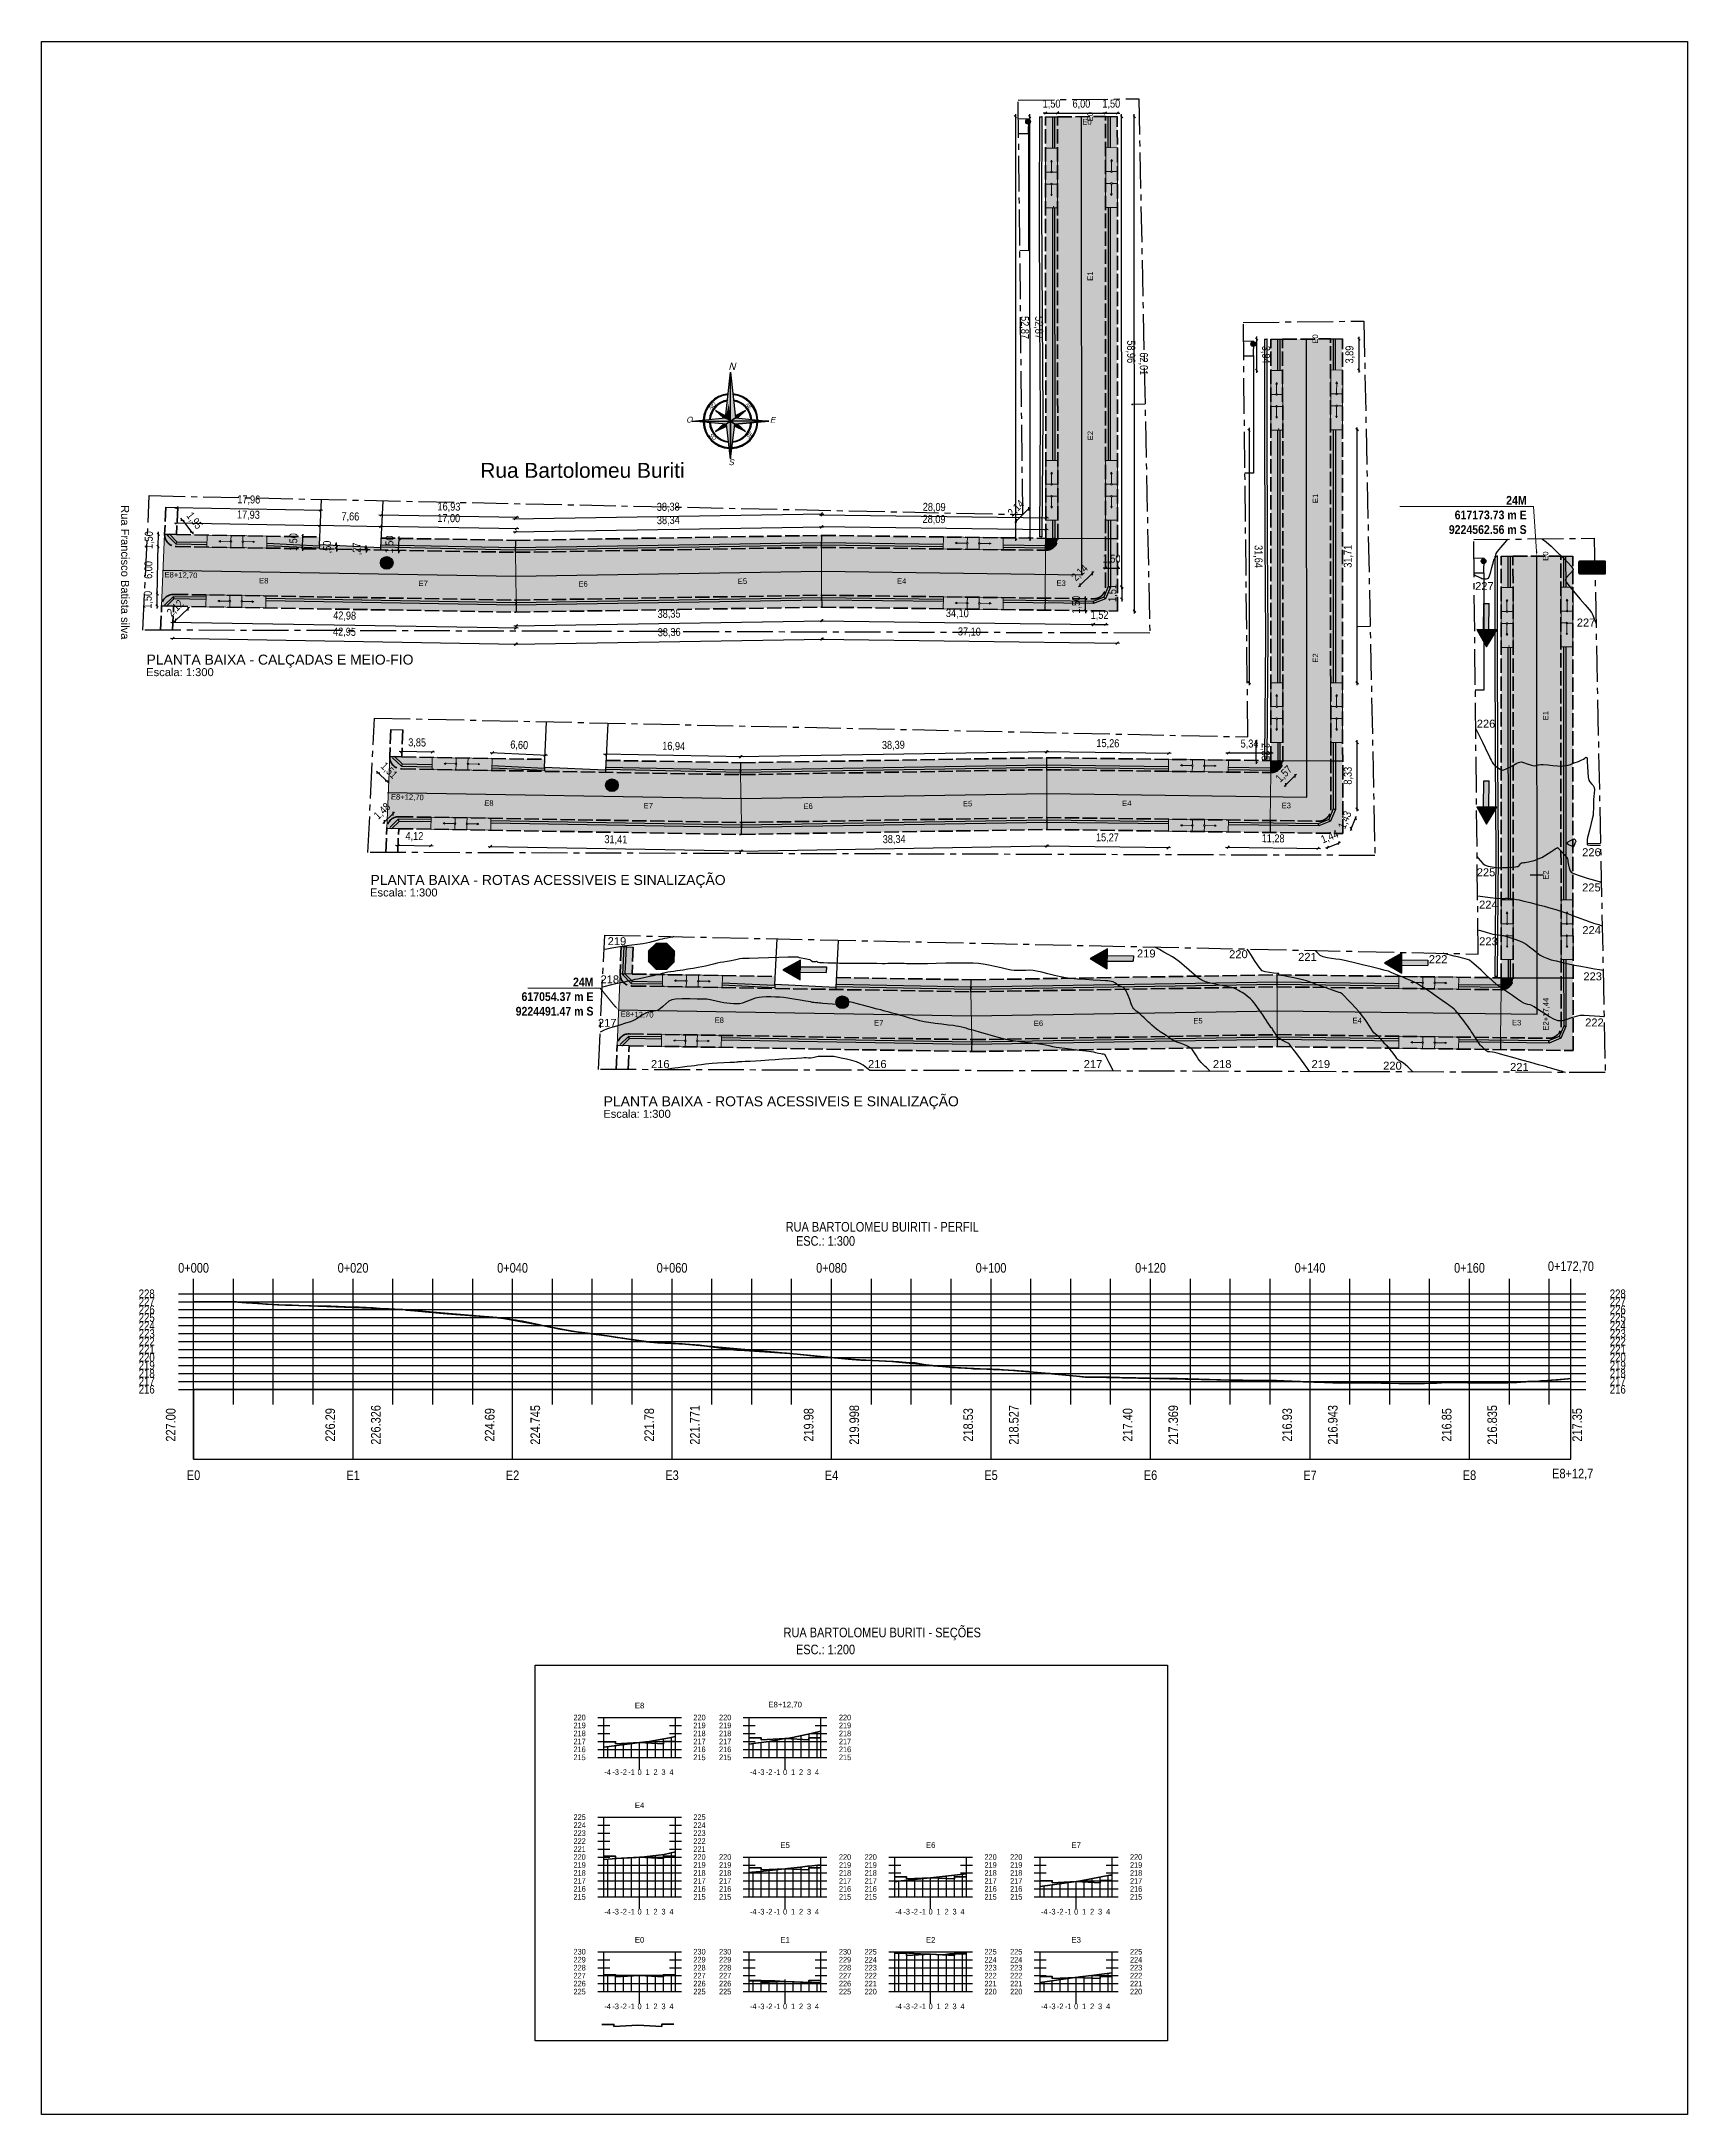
# Model space of a CAD drawing. Header units: feet. Extents: x 203667 to 205527, y 9204857 to 9205156.
# Drawn here: x 204715 to 204921.4, y 9204864 to 9205124 of the extents above; entities that cross this region are included whole.
import ezdxf
from ezdxf import colors
from ezdxf.entities.mleader import LeaderData, LeaderLine
from ezdxf.enums import TextEntityAlignment as Align
from ezdxf.math import Vec2, Vec3

# ---------------------------------------------------------------- set-up
doc = ezdxf.new("R2010")
doc.units = ezdxf.units.FT
doc.header["$LTSCALE"] = 0.3
doc.header["$MEASUREMENT"] = 0
for name, pattern in [('ACAD_ISO02W100', [15, 12, -3]), ('CENTER2', [1.125, 0.75, -0.125, 0.125, -0.125]), ('CONTINUO', [0])]:
    doc.linetypes.add(name, pattern=pattern)
for name, color, linetype in [('_EIXO PROJETADO', 2, 'Continuous'), ('C-ROAD-CNTR-N', 92, 'Continuous'), ('C-ROAD-PROF-GRID-MAJR', 8, 'Continuous'), ('C-ROAD-PROF-GRID-MINR', 8, 'Continuous'), ('C-ROAD-PROF-TEXT', 7, 'Continuous'), ('C-ROAD-PROF-TICK', 7, 'Continuous'), ('C-ROAD-PROF-TITL', 7, 'Continuous'), ('C-ROAD-PROF-TTLB', 5, 'Continuous'), ('C-ROAD-SCTN-GRID', 7, 'Continuous'), ('C-ROAD-SCTN-TEXT', 7, 'Continuous'), ('C-ROAD-SCTN-TICK', 7, 'Continuous'), ('C-ROAD-SCTN-TITL', 92, 'Continuous'), ('C1-HM-CURVA_INTERMEDIARIA', 3, 'Continuous'), ('C1-HM-CURVA_MESTRA', 5, 'Continuous'), ('Calçada Projetada', 20, 'Continuous'), ('cotas1', 7, 'Continuous'), ('Edificação Existente', 1, 'Continuous'), ('Estacas', 7, 'CONTINUO'), ('F-HZ-ESTACA', 98, 'Continuous'), ('I2-MEIOFIO', 171, 'Continuous'), ('MF', 7, 'CONTINUO'), ('MURO', 7, 'CONTINUO'), ('NORTE', 7, 'Continuous'), ('Pavimento projetado', 51, 'Continuous'), ('PONTOS_SUBSTITUIDOS', 7, 'Continuous'), ('Poste e Rede Elétrica', 6, 'Continuous'), ('PST', 7, 'Continuous'), ('PV', 1, 'Continuous'), ('SINALIZACAO', 1, 'Continuous'), ('TEXTOS', 7, 'Continuous')]:
    doc.layers.add(name, color=color, linetype=linetype)
for name, color, linetype, lineweight in [('Alvenaria de 1 Vez', 6, 'ACAD_ISO02W100', 35), ('C-ROAD-PROF', 1, 'Continuous', 35), ('Cotas Acessibilidade', 5, 'Continuous', 25), ('Cotas Calçadas', 7, 'Continuous', 25), ('Detalhe 2', 1, 'Continuous', 18), ('EDIF', 7, 'Continuous', 0), ('MEIO FIO PROJETADO', 7, 'ACAD_ISO02W100', 35), ('PENA015', 1, 'Continuous', 15)]:
    doc.layers.add(name, color=color, linetype=linetype, lineweight=lineweight)
doc.styles.add('Arial', font='arial.ttf')
doc.styles.add('COTAS', font='ariblk.ttf', dxfattribs={"width": 0.75})
doc.styles.add('PONTOS_DADOS', font='BOOKOS.TTF')
doc.styles.add('Roman', font='arial.ttf', dxfattribs={"height": 2})
doc.styles.add('SUPERFRENCH', font='SUF_____.pfb', dxfattribs={"oblique": 15, "height": 2})
doc.styles.add('TARCISIO', font='swissci.ttf')
doc.dimstyles.new('Cota Alvenaria', dxfattribs={"dimtxt": 1, "dimasz": 0.3, "dimexe": 1, "dimexo": 1, "dimgap": 0.5, "dimtad": 1, "dimzin": 4, "dimtxsty": 'TARCISIO', "dimblk": 'OBLIQUE', "dimcen": -2, "dimdle": 0.3, "dimse1": 1, "dimse2": 1, "dimclrd": 256, "dimclre": 256, "dimclrt": 6, "dimadec": 0, "dimazin": 0, "dimtfac": 1, "dimtix": 1, "dimtmove": 0, "dimatfit": 3, "dimldrblk": 'DOT', "dimfxl": 1, "dimlwd": -1, "dimlwe": -1, "dimarcsym": 0})
doc.dimstyles.new('Cota Calçadas', dxfattribs={"dimtxt": 1, "dimasz": 0.3, "dimexe": 1, "dimexo": 1, "dimgap": 0.5, "dimtad": 1, "dimzin": 4, "dimtxsty": 'TARCISIO', "dimblk": 'OBLIQUE', "dimcen": -2, "dimdle": 0.3, "dimse1": 1, "dimse2": 1, "dimclrd": 256, "dimclre": 256, "dimclrt": 256, "dimadec": 0, "dimazin": 0, "dimtfac": 1, "dimtix": 1, "dimtmove": 0, "dimatfit": 3, "dimldrblk": 'DOT', "dimfxl": 1, "dimlwd": -1, "dimlwe": -1, "dimarcsym": 0})
doc.dimstyles.new('Cota Piso Tatil', dxfattribs={"dimtxt": 1, "dimasz": 0.3, "dimexe": 1, "dimexo": 1, "dimgap": 0.5, "dimtad": 1, "dimzin": 4, "dimtxsty": 'TARCISIO', "dimblk": 'OBLIQUE', "dimcen": -2, "dimdle": 0.3, "dimse1": 1, "dimse2": 1, "dimclrd": 256, "dimclre": 256, "dimclrt": 5, "dimadec": 0, "dimazin": 0, "dimtfac": 1, "dimtix": 1, "dimtmove": 0, "dimatfit": 3, "dimldrblk": 'DOT', "dimfxl": 1, "dimlwd": -1, "dimlwe": -1, "dimarcsym": 0})

# ---------------------------------------------------------------- blocks, each defined once
blk = doc.blocks.new('r150')
at = {"linetype": 'Continuous'}
h = blk.add_hatch(color=4, dxfattribs=at)
h.dxf.hatch_style = 1
edge = h.paths.add_edge_path()
edge.add_arc((0, 0.91), 0.1, 180, 270, ccw=False)
edge.add_line((-0.1, 0.91), (-1.3, 0.91))
edge.add_line((-1.3, 0.91), (-1.3, 0.81))
edge.add_line((-1.3, 0.81), (-1.5, 0.91))
edge.add_line((-1.5, 0.91), (-1.3, 1.01))
edge.add_line((-1.3, 1.01), (-1.3, 0.91))
edge.add_line((-1.3, 0.91), (-0.1, 0.91))
edge.add_arc((0, 0.91), 0.1, 90, 180, ccw=False)
edge.add_line((0, 1.01), (0, 1.65))
edge.add_line((0, 1.65), (-3, 1.65))
edge.add_line((-3, 1.65), (-3, 0.15))
edge.add_line((-3, 0.15), (0, 0.15))
edge.add_line((0, 0.15), (0, 0.81))
edge = h.paths.add_edge_path()
edge.add_arc((1.5, 0.91), 0.1, 180, 270, ccw=False)
edge.add_arc((1.5, 0.91), 0.1, 90, 180, ccw=False)
edge.add_line((1.5, 1.01), (1.5, 1.65))
edge.add_line((1.5, 1.65), (0, 1.65))
edge.add_line((0, 1.65), (0, 1.01))
edge.add_arc((0, 0.91), 0.1, 0, 90, ccw=False)
edge.add_arc((0, 0.91), 0.1, -90, 0, ccw=False)
edge.add_line((0, 0.81), (0, 0.15))
edge.add_line((0, 0.15), (1.5, 0.15))
edge.add_line((1.5, 0.15), (1.5, 0.81))
edge = h.paths.add_edge_path()
edge.add_line((4.5, 1.65), (1.5, 1.65))
edge.add_line((1.5, 1.65), (1.5, 1.01))
edge.add_arc((1.5, 0.91), 0.1, 0, 90, ccw=False)
edge.add_line((1.6, 0.91), (2.8, 0.91))
edge.add_line((2.8, 0.91), (2.8, 1.01))
edge.add_line((2.8, 1.01), (3, 0.91))
edge.add_line((3, 0.91), (2.8, 0.81))
edge.add_line((2.8, 0.81), (2.8, 0.91))
edge.add_line((2.8, 0.91), (1.6, 0.91))
edge.add_arc((1.5, 0.91), 0.1, -90, 0, ccw=False)
edge.add_line((1.5, 0.81), (1.5, 0.15))
edge.add_line((1.5, 0.15), (4.5, 0.15))
edge.add_line((4.5, 0.15), (4.5, 1.65))
at = {"layer": 'PENA015', "color": 7}
for points in [[(-3, 0.15), (-3, 1.65)], [(-3, 1.65), (4.5, 1.65)], [(-3, 0.15), (4.5, 0.15)], [(-1.3, 1.01), (-1.5, 0.91), (-1.3, 0.81)], [(-1.5, 0.91), (-0.1, 0.91)], [(-1.3, 0.81), (-1.3, 1.01)], [(0, 1.01), (0, 1.65)], [(0, 0.15), (0, 0.81)], [(1.5, 1.01), (1.5, 1.65)], [(1.5, 0.81), (1.5, 0.15)], [(1.6, 0.91), (3, 0.91)], [(2.8, 0.81), (2.8, 1.01)], [(2.8, 1.01), (3, 0.91), (2.8, 0.81)], [(4.5, 0.15), (4.5, 1.65)]]:
    blk.add_lwpolyline(points, dxfattribs=at)
for centre in [(0, 0.91), (1.5, 0.91)]:
    blk.add_circle(centre, 0.1, dxfattribs=at)
blk = doc.blocks.new('*U61')
at = {"layer": 'NORTE', "color": 252, "linetype": 'Continuous'}
for points in [[(2.264, 2.249), (1.127, 1.112), (1.322, 1.078)], [(0.236, 2.003), (0.962, 1.141), (1.127, 1.112)], [(1.156, 0.948), (1.127, 1.112), (0.244, 0.23)], [(1.127, 1.112), (1.156, 0.948), (2.018, 0.221)]]:
    blk.add_solid(points, dxfattribs=at)
blk = doc.blocks.new('*U62')
at = {"layer": 'NORTE', "color": 252, "linetype": 'Continuous'}
for points in [[(1.022, 1.704), (1.034, 1.355), (1.092, 1.308)], [(0.535, 1.216), (0.922, 1.09), (0.962, 1.141)], [(1.156, 0.948), (1.104, 0.907), (1.231, 0.521)], [(1.322, 1.078), (1.37, 1.019), (1.718, 1.008)]]:
    blk.add_solid(points, dxfattribs=at)
blk = doc.blocks.new('*U63')
at = {"layer": 'NORTE', "linetype": 'Continuous'}
for points in [[(1.494, 1.556), (2.264, 2.249), (1.092, 1.308)], [(1.494, 1.556), (1.127, 1.112), (2.264, 2.249)], [(1.494, 1.556), (1.092, 1.308), (1.127, 1.112)]]:
    blk.add_solid(points, dxfattribs=at)
blk = doc.blocks.new('*U64')
at = {"layer": 'NORTE', "linetype": 'Continuous'}
for points in [[(0.236, 2.003), (1.034, 1.352), (1.034, 1.355)], [(0.236, 2.003), (1.127, 1.112), (1.034, 1.352)], [(1.022, 1.704), (1.092, 1.308), (1.14, 1.346)], [(1.127, 1.112), (0.962, 1.141), (0.244, 0.23)], [(0.535, 1.216), (0.958, 1.142), (0.905, 1.204)], [(1.034, 1.352), (1.127, 1.112), (1.092, 1.308)], [(1.127, 1.112), (1.366, 1.019), (1.322, 1.078)], [(1.127, 1.112), (2.018, 0.221), (1.366, 1.019)], [(1.156, 0.943), (1.231, 0.521), (1.219, 0.891)], [(1.36, 1.125), (1.322, 1.078), (1.718, 1.008)], [(1.366, 1.019), (2.018, 0.221), (1.37, 1.019)]]:
    blk.add_solid(points, dxfattribs=at)
blk = doc.blocks.new('norte01')
at = {"layer": 'NORTE'}
for p, q in [((-0.098, 0.141), (0, 1.26)), ((0, 1.26), (0.114, 0.163)), ((-1.248, 0), (-0.096, 0.137)), ((0, 0), (-1.248, 0)), ((0.114, 0.163), (1.608, 0)), ((-0.098, -0.141), (0, 0)), ((0, -1.26), (-0.098, -0.141)), ((0.114, -0.163), (0, -1.26)), ((1.608, 0), (0.114, -0.163))]:
    blk.add_line(p, q, dxfattribs=at)
for points in [[(0, 1.26), (0, 0), (-0.096, 0.137)], [(-0.161, 0.129), (-0.096, 0.137), (-0.345, 0.492)], [(0.114, 0.163), (0.345, 0.492), (0.104, 0.235)], [(-0.161, -0.129), (-0.096, -0.137), (-0.345, -0.492)], [(0, -1.26), (0, 0), (-0.096, -0.137)], [(0, 0), (1.608, 0), (0.114, -0.163)], [(0.114, -0.163), (0.345, -0.492), (0.104, -0.235)]]:
    blk.add_lwpolyline(points, close=True, dxfattribs=at)
for points in [[(0, 1.26), (0, 0)], [(-1.248, 0), (1.608, 0)], [(-1.248, 0), (1.608, 0)], [(-1.248, 0), (-0.096, -0.137)], [(0, 0), (-0.345, 0.492)], [(-0.345, 0.492), (-0.161, 0.129)], [(-0.345, 0.492), (-0.089, 0.219)], [(0, 0), (0.345, 0.492)], [(0.345, 0.492), (0.104, 0.235)], [(0.345, 0.492), (0.174, 0.156)], [(0, 0), (-0.345, -0.492)], [(-0.345, -0.492), (-0.161, -0.129)], [(-0.345, -0.492), (-0.091, -0.222)], [(0, -1.26), (0, 0)], [(0, 0), (0.345, -0.492)], [(0.345, -0.492), (0.104, -0.235)], [(0.345, -0.492), (0.174, -0.156)]]:
    blk.add_lwpolyline(points, dxfattribs=at)
for radius, start, end in [(0.9, 92.02127, 177.36189), (0.871, 92.25745, 177.04553), (0.697, 94.09236, 174.58271), (0.9, 4.94314, 87.61114), (0.871, 5.3202, 87.33176), (0.697, 8.26104, 85.15907), (0.668, 94.49244, 174.04444), (0.668, 8.90525, 84.68478), (0.9, 182.63811, 267.97873), (0.871, 182.95447, 267.74255), (0.697, 185.41729, 265.90764), (0.668, 185.95556, 265.50756), (0.9, 272.38886, 355.05686), (0.871, 272.66824, 354.6798), (0.697, 274.84093, 351.73896), (0.668, 275.31522, 351.09475)]:
    blk.add_arc((0, 0), radius, start, end, dxfattribs=at)
at = {"layer": 'NORTE', "color": 254, "linetype": 'Continuous', "rotation": 314.9999999999994}
for name in ['*U61', '*U62']:
    blk.add_blockref(name, (-1.583, 0.01), dxfattribs=at)
at = {"layer": 'NORTE', "linetype": 'Continuous', "rotation": 314.9999999999994}
for name in ['*U64', '*U63']:
    blk.add_blockref(name, (-1.583, 0.01), dxfattribs=at)
at = {"layer": 'NORTE', "style": 'SUPERFRENCH', "oblique": 15}
for s, height, rotation, p in [('O', 0.192, 270, (-0.046, 1.457)), ('SO', 0.12, 225, (-0.459, 0.718)), ('NO', 0.12, 315, (0.361, 0.651)), ('S', 0.192, 270, (-1.445, 0.065)), ('N', 0.24, 270, (1.68, 0.072)), ('SE', 0.12, 315, (-0.588, -0.585)), ('NE', 0.12, 225, (0.536, -0.47)), ('E', 0.192, 270, (-0.055, -1.291))]:
    blk.add_text(s, height=height, rotation=rotation, dxfattribs=at).set_placement(p)
blk = doc.blocks.new('A$C7DBB18B5')
at = {"layer": 'Detalhe 2', "lineweight": 20}
h = blk.add_hatch(color=5, dxfattribs=at)
h.dxf.hatch_style = 1
h.paths.add_polyline_path([(0.475, 0.25), (0.025, 0.25, 0.414214), (0, 0.225), (0, 0.025, 0.414214), (0.025, 0), (0.475, 0, 0.414214), (0.5, 0.025), (0.5, 0.225, 0.414214)])
h.paths.add_polyline_path([(0.495, 0.225), (0.495, 0.025, -0.414214), (0.475, 0.005), (0.025, 0.005, -0.414214), (0.005, 0.025), (0.005, 0.225, -0.414214), (0.025, 0.245), (0.475, 0.245, -0.414214)], flags=16)
h.paths.add_polyline_path([(0.485, 0.225), (0.485, 0.025, -0.414214), (0.475, 0.015), (0.025, 0.015, -0.414214), (0.015, 0.025), (0.015, 0.225, -0.414214), (0.025, 0.235), (0.475, 0.235, -0.414214)], flags=0)
h = blk.add_hatch(color=7, dxfattribs=at)
h.dxf.hatch_style = 1
h.paths.add_polyline_path([(0.475, 0.245), (0.025, 0.245, 0.414214), (0.005, 0.225), (0.005, 0.025, 0.414214), (0.025, 0.005), (0.475, 0.005, 0.414214), (0.495, 0.025), (0.495, 0.225, 0.414214)])
h.paths.add_polyline_path([(0.485, 0.225), (0.485, 0.025, -0.414214), (0.475, 0.015), (0.025, 0.015, -0.414214), (0.015, 0.025), (0.015, 0.225, -0.414214), (0.025, 0.235), (0.475, 0.235, -0.414214)], flags=16)
h = blk.add_hatch(color=5, dxfattribs=at)
h.dxf.hatch_style = 1
h.paths.add_polyline_path([(0.485, 0.225, 0.414214), (0.475, 0.235), (0.025, 0.235, 0.414214), (0.015, 0.225), (0.015, 0.025, 0.414214), (0.025, 0.015), (0.475, 0.015, 0.414214), (0.485, 0.025)])
at = {"layer": 'Detalhe 2', "color": 7, "lineweight": 20}
for points in [[(0.025, 0), (0.475, 0, 0.414214), (0.5, 0.025), (0.5, 0.225, 0.414214), (0.475, 0.25), (0.025, 0.25, 0.414214), (0, 0.225), (0, 0.025, 0.414214)], [(0.025, 0.005), (0.475, 0.005, 0.414214), (0.495, 0.025), (0.495, 0.225, 0.414214), (0.475, 0.245), (0.025, 0.245, 0.414214), (0.005, 0.225), (0.005, 0.025, 0.414214)], [(0.025, 0.015), (0.475, 0.015, 0.414214), (0.485, 0.025), (0.485, 0.225, 0.414214), (0.475, 0.235), (0.025, 0.235, 0.414214), (0.015, 0.225), (0.015, 0.025, 0.414214)]]:
    blk.add_lwpolyline(points, format="xyb", close=True, dxfattribs=at)
blk.add_lwpolyline([(0.015, 0.055), (0.485, 0.055)], dxfattribs=at)
at = {"color": 7, "lineweight": 20, "true_color": 0xffffff, "style": 'PONTOS_DADOS'}
for s, height, p in [('XXXX XXXX', 0.05, (0.241, 0.139)), ('RUA', 0.05, (0.119, 0.205)), ('CEP: 00000-000', 0.02, (0.374, 0.045))]:
    blk.add_text(s, height=height, dxfattribs=at).set_placement(p, align=Align.TOP_CENTER)
blk = doc.blocks.new('PARE')
at = {"layer": 'SINALIZACAO'}
h = blk.add_hatch(color=256, dxfattribs=at)
h.dxf.hatch_style = 1
h.paths.add_polyline_path([(0.13, 0.331), (-0.138, 0.331), (-0.327, 0.141), (-0.327, -0.126), (-0.138, -0.316), (0.13, -0.316), (0.319, -0.126), (0.319, 0.141)])
h.paths.add_polyline_path([(-0.13, 0.311), (0.122, 0.311), (0.299, 0.133), (0.299, -0.118), (0.122, -0.296), (-0.13, -0.296), (-0.307, -0.118), (-0.307, 0.133)], flags=16)
h.paths.add_polyline_path([(-0.121, 0.291), (0.113, 0.291), (0.279, 0.125), (0.279, -0.11), (0.113, -0.276), (-0.121, -0.276), (-0.287, -0.11), (-0.287, 0.125)], flags=0)
at = {"layer": 'SINALIZACAO', "true_color": 0xffffff}
h = blk.add_hatch(color=7, dxfattribs=at)
h.dxf.hatch_style = 1
h.paths.add_polyline_path([(-0.307, 0.133), (-0.307, -0.118), (-0.13, -0.296), (0.122, -0.296), (0.299, -0.118), (0.299, 0.133), (0.122, 0.311), (-0.13, 0.311)])
h.paths.add_polyline_path([(-0.121, 0.291), (0.113, 0.291), (0.279, 0.125), (0.279, -0.11), (0.113, -0.276), (-0.121, -0.276), (-0.287, -0.11), (-0.287, 0.125)], flags=16)
at = {"layer": 'SINALIZACAO'}
h = blk.add_hatch(color=256, dxfattribs=at)
h.dxf.hatch_style = 1
h.paths.add_polyline_path([(-0.287, -0.11), (-0.121, -0.276), (0.113, -0.276), (0.279, -0.11), (0.279, 0.125), (0.113, 0.291), (-0.121, 0.291), (-0.287, 0.125)])
at = {"layer": 'SINALIZACAO', "color": 7, "true_color": 0xffffff}
for points in [[(-0.13, 0.311), (-0.307, 0.133), (-0.307, -0.118), (-0.13, -0.296), (0.122, -0.296), (0.299, -0.118), (0.299, 0.133), (0.122, 0.311)], [(-0.121, 0.291), (-0.287, 0.125), (-0.287, -0.11), (-0.121, -0.276), (0.113, -0.276), (0.279, -0.11), (0.279, 0.125), (0.113, 0.291)]]:
    blk.add_lwpolyline(points, close=True, dxfattribs=at)
at = {"layer": 'SINALIZACAO', "color": 7, "true_color": 0xffffff, "insert": (-0.004, 0.008), "char_height": 0.14, "attachment_point": 5}
blk.add_mtext_dynamic_manual_height_columns('\\pxqc;PARE', width=0.56672, gutter_width=0.5, heights=[0.234], dxfattribs=at)
blk = doc.blocks.new('_Oblique')
at = {"layer": 'cotas1', "color": 0, "lineweight": -2}
blk.add_line((-0.5, -0.5), (0.5, 0.5), dxfattribs=at)
blk = doc.blocks.new('*D336')
at = {"layer": 'Cotas Calçadas', "transparency": 16777216}
blk.add_line((204731.65, 9205063.64), (204750.18, 9205063.32), dxfattribs=at)
at = {"layer": 'Defpoints', "color": 0, "transparency": 16777216}
for p in [(204749.88, 9205063.33), (204731.9, 9205060.67), (204749.83, 9205060.36)]:
    blk.add_point(p, dxfattribs=at)
at = {"layer": 'Cotas Calçadas', "transparency": 16777216, "xscale": 0.3, "yscale": 0.3, "zscale": 0.3}
for p, rotation in [((204731.95, 9205063.63), 179.0272955595431), ((204749.88, 9205063.33), 359.0272955595431)]:
    blk.add_blockref('_Oblique', p, dxfattribs=dict(at, rotation=rotation))
at = {"layer": 'Cotas Calçadas', "transparency": 16777216, "insert": (204740.93, 9205064.58), "char_height": 1, "attachment_point": 5, "rotation": 359.0273, "style": 'TARCISIO'}
blk.add_mtext('17,93', dxfattribs=at)
blk = doc.blocks.new('_Dot')
at = {"color": 0, "linetype": 'ByBlock', "lineweight": -2}
blk.add_line((-0.5, 0), (-1, 0), dxfattribs=at)
at = {"color": 0, "linetype": 'ByBlock', "const_width": 0.5}
blk.add_lwpolyline([(-0.25, 0, 1), (0.25, 0, 1)], format="xyb", close=True, dxfattribs=at)
blk = doc.blocks.new('*D337')
at = {"layer": 'Cotas Calçadas', "transparency": 16777216}
blk.add_line((204749.58, 9205063.33), (204757.84, 9205063.19), dxfattribs=at)
at = {"layer": 'Defpoints', "color": 0, "transparency": 16777216}
for p in [(204757.54, 9205063.2), (204749.83, 9205060.36), (204757.49, 9205060.23)]:
    blk.add_point(p, dxfattribs=at)
at = {"layer": 'Cotas Calçadas', "transparency": 16777216, "xscale": 0.3, "yscale": 0.3, "zscale": 0.3}
for p, rotation in [((204749.88, 9205063.33), 179.0272955637163), ((204757.54, 9205063.2), 359.0272955637163)]:
    blk.add_blockref('_Oblique', p, dxfattribs=dict(at, rotation=rotation))
at = {"layer": 'Cotas Calçadas', "transparency": 16777216, "insert": (204753.72, 9205064.36), "char_height": 1, "attachment_point": 5, "rotation": 359.0273, "style": 'TARCISIO'}
blk.add_mtext('7,66', dxfattribs=at)
blk = doc.blocks.new('*D338')
at = {"layer": 'Cotas Calçadas', "transparency": 16777216}
for p, q in [((204751.98, 9205060.86), (204751.98, 9205061.16)), ((204751.98, 9205060.86), (204751.98, 9205060.36)), ((204751.98, 9205060.36), (204751.98, 9205060.06))]:
    blk.add_line(p, q, dxfattribs=at)
at = {"layer": 'Defpoints', "color": 0, "transparency": 16777216}
for p in [(204749.83, 9205060.86), (204749.83, 9205060.36), (204751.98, 9205060.36)]:
    blk.add_point(p, dxfattribs=at)
at = {"layer": 'Cotas Calçadas', "transparency": 16777216, "xscale": 0.3, "yscale": 0.3, "zscale": 0.3}
for p, rotation in [((204751.98, 9205060.86), 270), ((204751.98, 9205060.36), 90)]:
    blk.add_blockref('_Oblique', p, dxfattribs=dict(at, rotation=rotation))
at = {"layer": 'Cotas Calçadas', "transparency": 16777216, "insert": (204750.88, 9205060.61), "char_height": 1, "attachment_point": 5, "rotation": 90, "style": 'TARCISIO'}
blk.add_mtext(',50', dxfattribs=at)
blk = doc.blocks.new('*D339')
at = {"layer": 'Cotas Calçadas', "transparency": 16777216}
for p, q in [((204747.71, 9205060.44), (204747.7, 9205060.14)), ((204747.71, 9205060.44), (204747.77, 9205061.94)), ((204747.77, 9205061.94), (204747.78, 9205062.24))]:
    blk.add_line(p, q, dxfattribs=at)
at = {"layer": 'Defpoints', "color": 0, "transparency": 16777216}
for p in [(204747.77, 9205061.94), (204749.83, 9205060.36), (204749.88, 9205061.86)]:
    blk.add_point(p, dxfattribs=at)
at = {"layer": 'Cotas Calçadas', "transparency": 16777216, "xscale": 0.3, "yscale": 0.3, "zscale": 0.3}
for p, rotation in [((204747.71, 9205060.44), 87.87642992820784), ((204747.77, 9205061.94), 267.8764299282079)]:
    blk.add_blockref('_Oblique', p, dxfattribs=dict(at, rotation=rotation))
at = {"layer": 'Cotas Calçadas', "transparency": 16777216, "insert": (204746.65, 9205061.23), "char_height": 1, "attachment_point": 5, "rotation": 87.8764, "style": 'TARCISIO'}
blk.add_mtext('1,50', dxfattribs=at)
blk = doc.blocks.new('*D340')
at = {"layer": 'Cotas Calçadas', "transparency": 16777216}
blk.add_line((204731.19, 9205051.2), (204774.77, 9205050.46), dxfattribs=at)
at = {"layer": 'Defpoints', "color": 0, "transparency": 16777216}
for p in [(204731.55, 9205054.67), (204774.53, 9205053.94), (204774.47, 9205050.46)]:
    blk.add_point(p, dxfattribs=at)
at = {"layer": 'Cotas Calçadas', "transparency": 16777216, "xscale": 0.3, "yscale": 0.3, "zscale": 0.3}
for p, rotation in [((204731.49, 9205051.19), 179.0272955706838), ((204774.47, 9205050.46), 359.0272955706839)]:
    blk.add_blockref('_Oblique', p, dxfattribs=dict(at, rotation=rotation))
at = {"layer": 'Cotas Calçadas', "transparency": 16777216, "insert": (204753, 9205051.93), "char_height": 1, "attachment_point": 5, "rotation": 359.0273, "style": 'TARCISIO'}
blk.add_mtext('42,98', dxfattribs=at)
blk = doc.blocks.new('*D341')
at = {"layer": 'Cotas Calçadas', "transparency": 16777216}
blk.add_line((204731.18, 9205049.17), (204774.73, 9205048.43), dxfattribs=at)
at = {"layer": 'Defpoints', "color": 0, "transparency": 16777216}
for p in [(204731.55, 9205053.17), (204774.5, 9205052.44), (204774.43, 9205048.44)]:
    blk.add_point(p, dxfattribs=at)
at = {"layer": 'Cotas Calçadas', "transparency": 16777216, "xscale": 0.3, "yscale": 0.3, "zscale": 0.3}
for p, rotation in [((204731.48, 9205049.17), 179.0272955680723), ((204774.43, 9205048.44), 359.0272955680723)]:
    blk.add_blockref('_Oblique', p, dxfattribs=dict(at, rotation=rotation))
at = {"layer": 'Cotas Calçadas', "color": 6, "transparency": 16777216, "insert": (204752.98, 9205049.9), "char_height": 1, "attachment_point": 5, "rotation": 359.0273, "style": 'TARCISIO'}
blk.add_mtext('42,95', dxfattribs=at)
blk = doc.blocks.new('*D342')
at = {"layer": 'Cotas Calçadas', "transparency": 16777216}
blk.add_line((204774.24, 9205048.44), (204813.2, 9205049.07), dxfattribs=at)
at = {"layer": 'Defpoints', "color": 0, "transparency": 16777216}
for p in [(204774.48, 9205052.44), (204812.83, 9205053.07), (204812.9, 9205049.07)]:
    blk.add_point(p, dxfattribs=at)
at = {"layer": 'Cotas Calçadas', "transparency": 16777216, "xscale": 0.3, "yscale": 0.3, "zscale": 0.3}
for p, rotation in [((204774.54, 9205048.44), 180.9313646199542), ((204812.9, 9205049.07), 0.9313646199542577)]:
    blk.add_blockref('_Oblique', p, dxfattribs=dict(at, rotation=rotation))
at = {"layer": 'Cotas Calçadas', "color": 6, "transparency": 16777216, "insert": (204793.7, 9205049.85), "char_height": 1, "attachment_point": 5, "rotation": 0.9314, "style": 'TARCISIO'}
blk.add_mtext('38,36', dxfattribs=at)
blk = doc.blocks.new('*D343')
at = {"layer": 'Cotas Calçadas', "transparency": 16777216}
blk.add_line((204812.47, 9205051.37), (204847.16, 9205050.91), dxfattribs=at)
at = {"layer": 'Defpoints', "color": 0, "transparency": 16777216}
for p in [(204812.81, 9205054.57), (204846.91, 9205054.11), (204846.86, 9205050.91)]:
    blk.add_point(p, dxfattribs=at)
at = {"layer": 'Cotas Calçadas', "transparency": 16777216, "xscale": 0.3, "yscale": 0.3, "zscale": 0.3}
for p, rotation in [((204812.77, 9205051.36), 179.2375210019448), ((204846.86, 9205050.91), 359.2375210019447)]:
    blk.add_blockref('_Oblique', p, dxfattribs=dict(at, rotation=rotation))
at = {"layer": 'Cotas Calçadas', "transparency": 16777216, "insert": (204829.83, 9205052.23), "char_height": 1, "attachment_point": 5, "rotation": 359.2375, "style": 'TARCISIO'}
blk.add_mtext('34,10', dxfattribs=at)
blk = doc.blocks.new('*D344')
at = {"layer": 'Cotas Calçadas', "transparency": 16777216}
blk.add_line((204812.48, 9205049.07), (204850.17, 9205048.57), dxfattribs=at)
at = {"layer": 'Defpoints', "color": 0, "transparency": 16777216}
for p in [(204812.83, 9205053.07), (204849.93, 9205052.57), (204849.87, 9205048.57)]:
    blk.add_point(p, dxfattribs=at)
at = {"layer": 'Cotas Calçadas', "transparency": 16777216, "xscale": 0.3, "yscale": 0.3, "zscale": 0.3}
for p, rotation in [((204812.78, 9205049.07), 179.2357354205074), ((204849.87, 9205048.57), 359.2357354205074)]:
    blk.add_blockref('_Oblique', p, dxfattribs=dict(at, rotation=rotation))
at = {"layer": 'Cotas Calçadas', "color": 6, "transparency": 16777216, "insert": (204831.34, 9205049.92), "char_height": 1, "attachment_point": 5, "rotation": 359.2357, "style": 'TARCISIO'}
blk.add_mtext('37,10', dxfattribs=at)
blk = doc.blocks.new('*D346')
at = {"layer": 'Cotas Calçadas', "transparency": 16777216}
blk.add_line((204850.46, 9205055.32), (204850.43, 9205114.88), dxfattribs=at)
at = {"layer": 'Defpoints', "color": 0, "transparency": 16777216}
for p in [(204848.39, 9205114.58), (204850.43, 9205114.58), (204848.43, 9205055.61)]:
    blk.add_point(p, dxfattribs=at)
at = {"layer": 'Cotas Calçadas', "transparency": 16777216, "xscale": 0.3, "yscale": 0.3, "zscale": 0.3}
for p, rotation in [((204850.43, 9205114.58), 90.03094286692487), ((204850.46, 9205055.62), 270.0309428669249)]:
    blk.add_blockref('_Oblique', p, dxfattribs=dict(at, rotation=rotation))
at = {"layer": 'Cotas Calçadas', "transparency": 16777216, "insert": (204851.54, 9205085.1), "char_height": 1, "attachment_point": 5, "rotation": 270.0309, "style": 'TARCISIO'}
blk.add_mtext('58,96', dxfattribs=at)
blk = doc.blocks.new('*D186')
at = {"layer": 'Cotas Calçadas', "transparency": 16777216}
blk.add_line((204852.05, 9205052.27), (204852.02, 9205114.88), dxfattribs=at)
at = {"layer": 'Defpoints', "color": 0, "transparency": 16777216}
for p in [(204849.89, 9205114.58), (204852.02, 9205114.58), (204849.93, 9205052.57)]:
    blk.add_point(p, dxfattribs=at)
at = {"layer": 'Cotas Calçadas', "transparency": 16777216, "xscale": 0.3, "yscale": 0.3, "zscale": 0.3}
for p, rotation in [((204852.02, 9205114.58), 90.03094286754042), ((204852.05, 9205052.57), 270.0309428675404)]:
    blk.add_blockref('_Oblique', p, dxfattribs=dict(at, rotation=rotation))
at = {"layer": 'Cotas Calçadas', "color": 6, "transparency": 16777216, "insert": (204853.13, 9205083.58), "char_height": 1, "attachment_point": 5, "rotation": 270.0309, "style": 'TARCISIO'}
blk.add_mtext('62,01', dxfattribs=at)
blk = doc.blocks.new('*D347')
at = {"layer": 'Cotas Calçadas', "transparency": 16777216}
for p, q in [((204840.9, 9205115.02), (204840.6, 9205115.02)), ((204840.9, 9205115.02), (204842.39, 9205115.02)), ((204842.39, 9205115.02), (204842.69, 9205115.02))]:
    blk.add_line(p, q, dxfattribs=at)
at = {"layer": 'Defpoints', "color": 0, "transparency": 16777216}
for p in [(204842.39, 9205115.02), (204840.9, 9205114.57), (204842.39, 9205114.57)]:
    blk.add_point(p, dxfattribs=at)
at = {"layer": 'Cotas Calçadas', "transparency": 16777216, "xscale": 0.3, "yscale": 0.3, "zscale": 0.3}
for p, rotation in [((204840.9, 9205115.02), 359.9858724939317), ((204842.39, 9205115.02), 179.9858724939317)]:
    blk.add_blockref('_Oblique', p, dxfattribs=dict(at, rotation=rotation))
at = {"layer": 'Cotas Calçadas', "transparency": 16777216, "insert": (204841.65, 9205116.12), "char_height": 1, "attachment_point": 5, "rotation": 359.9859, "style": 'TARCISIO'}
blk.add_mtext('1,50', dxfattribs=at)
blk = doc.blocks.new('*D348')
at = {"layer": 'Cotas Calçadas', "transparency": 16777216}
blk.add_line((204842.09, 9205115.02), (204848.69, 9205115.03), dxfattribs=at)
at = {"layer": 'Defpoints', "color": 0, "transparency": 16777216}
for p in [(204848.39, 9205115.03), (204842.39, 9205114.57), (204848.39, 9205114.58)]:
    blk.add_point(p, dxfattribs=at)
at = {"layer": 'Cotas Calçadas', "transparency": 16777216, "xscale": 0.3, "yscale": 0.3, "zscale": 0.3}
for p, rotation in [((204842.39, 9205115.02), 180.0689462432588), ((204848.39, 9205115.03), 0.06894624325874639)]:
    blk.add_blockref('_Oblique', p, dxfattribs=dict(at, rotation=rotation))
at = {"layer": 'Cotas Calçadas', "transparency": 16777216, "insert": (204845.39, 9205116.12), "char_height": 1, "attachment_point": 5, "rotation": 0.0689, "style": 'TARCISIO'}
blk.add_mtext('6,00', dxfattribs=at)
blk = doc.blocks.new('*D349')
at = {"layer": 'Cotas Calçadas', "transparency": 16777216}
for p, q in [((204848.39, 9205115.03), (204848.09, 9205115.03)), ((204848.39, 9205115.03), (204849.89, 9205115.03)), ((204849.89, 9205115.03), (204850.19, 9205115.03))]:
    blk.add_line(p, q, dxfattribs=at)
at = {"layer": 'Defpoints', "color": 0, "transparency": 16777216}
for p in [(204849.89, 9205115.03), (204848.39, 9205114.58), (204849.89, 9205114.58)]:
    blk.add_point(p, dxfattribs=at)
at = {"layer": 'Cotas Calçadas', "transparency": 16777216, "xscale": 0.3, "yscale": 0.3, "zscale": 0.3}
blk.add_blockref('_Oblique', (204848.39, 9205115.03), dxfattribs=at)
at = {"layer": 'Cotas Calçadas', "transparency": 16777216, "xscale": 0.3, "yscale": 0.3, "zscale": 0.3, "rotation": 180}
blk.add_blockref('_Oblique', (204849.89, 9205115.03), dxfattribs=at)
at = {"layer": 'Cotas Calçadas', "transparency": 16777216, "insert": (204849.14, 9205116.12), "char_height": 1, "attachment_point": 5, "style": 'TARCISIO'}
blk.add_mtext('1,50', dxfattribs=at)
blk = doc.blocks.new('*D350')
at = {"layer": 'Cotas Calçadas', "transparency": 16777216}
blk.add_line((204838.89, 9205114.87), (204838.91, 9205061.4), dxfattribs=at)
at = {"layer": 'Defpoints', "color": 0, "transparency": 16777216}
for p in [(204842.39, 9205114.57), (204838.91, 9205061.7), (204842.42, 9205061.7)]:
    blk.add_point(p, dxfattribs=at)
at = {"layer": 'Cotas Calçadas', "transparency": 16777216, "xscale": 0.3, "yscale": 0.3, "zscale": 0.3}
for p, rotation in [((204838.89, 9205114.57), 90.0309428676953), ((204838.91, 9205061.7), 270.0309428676953)]:
    blk.add_blockref('_Oblique', p, dxfattribs=dict(at, rotation=rotation))
at = {"layer": 'Cotas Calçadas', "transparency": 16777216, "insert": (204840, 9205088.13), "char_height": 1, "attachment_point": 5, "rotation": 270.0309, "style": 'TARCISIO'}
blk.add_mtext('52,87', dxfattribs=at)
blk = doc.blocks.new('*D187')
at = {"layer": 'Cotas Calçadas', "transparency": 16777216}
blk.add_line((204837.11, 9205114.87), (204837.14, 9205061.4), dxfattribs=at)
at = {"layer": 'Defpoints', "color": 0, "transparency": 16777216}
for p in [(204840.9, 9205114.57), (204837.14, 9205061.7), (204840.92, 9205061.7)]:
    blk.add_point(p, dxfattribs=at)
at = {"layer": 'Cotas Calçadas', "transparency": 16777216, "xscale": 0.3, "yscale": 0.3, "zscale": 0.3}
for p, rotation in [((204837.11, 9205114.57), 90.0309428676953), ((204837.14, 9205061.7), 270.0309428676953)]:
    blk.add_blockref('_Oblique', p, dxfattribs=dict(at, rotation=rotation))
at = {"layer": 'Cotas Calçadas', "color": 6, "transparency": 16777216, "insert": (204838.22, 9205088.13), "char_height": 1, "attachment_point": 5, "rotation": 270.0309, "style": 'TARCISIO'}
blk.add_mtext('52,87', dxfattribs=at)
blk = doc.blocks.new('*D351')
at = {"layer": 'Cotas Calçadas', "transparency": 16777216}
blk.add_line((204841.24, 9205062.75), (204812.54, 9205063.13), dxfattribs=at)
at = {"layer": 'Defpoints', "color": 0, "transparency": 16777216}
for p in [(204812.84, 9205063.12), (204812.81, 9205060.57), (204840.9, 9205060.2)]:
    blk.add_point(p, dxfattribs=at)
at = {"layer": 'Cotas Calçadas', "transparency": 16777216, "xscale": 0.3, "yscale": 0.3, "zscale": 0.3}
for p, rotation in [((204812.84, 9205063.12), 179.2464513407121), ((204840.94, 9205062.75), 359.2464513407121)]:
    blk.add_blockref('_Oblique', p, dxfattribs=dict(at, rotation=rotation))
at = {"layer": 'Cotas Calçadas', "transparency": 16777216, "insert": (204826.91, 9205064.03), "char_height": 1, "attachment_point": 5, "rotation": 359.2465, "style": 'TARCISIO'}
blk.add_mtext('28,09', dxfattribs=at)
blk = doc.blocks.new('*D352')
at = {"layer": 'Cotas Calçadas', "transparency": 16777216}
blk.add_line((204813.07, 9205063.12), (204774.14, 9205062.49), dxfattribs=at)
at = {"layer": 'Defpoints', "color": 0, "transparency": 16777216}
for p in [(204774.44, 9205062.5), (204812.81, 9205060.57), (204774.48, 9205059.94)]:
    blk.add_point(p, dxfattribs=at)
at = {"layer": 'Cotas Calçadas', "transparency": 16777216, "xscale": 0.3, "yscale": 0.3, "zscale": 0.3}
for p, rotation in [((204812.77, 9205063.12), 0.92972526872253), ((204774.44, 9205062.5), 180.9297252687225)]:
    blk.add_blockref('_Oblique', p, dxfattribs=dict(at, rotation=rotation))
at = {"layer": 'Cotas Calçadas', "transparency": 16777216, "insert": (204793.59, 9205063.9), "char_height": 1, "attachment_point": 5, "rotation": 0.9297, "style": 'TARCISIO'}
blk.add_mtext('38,34', dxfattribs=at)
blk = doc.blocks.new('*D188')
at = {"layer": 'Cotas Calçadas', "transparency": 16777216}
blk.add_line((204774.83, 9205062.9), (204757.24, 9205063.2), dxfattribs=at)
at = {"layer": 'Defpoints', "color": 0, "transparency": 16777216}
for p in [(204757.54, 9205063.2), (204757.49, 9205060.23), (204774.48, 9205059.94)]:
    blk.add_point(p, dxfattribs=at)
at = {"layer": 'Cotas Calçadas', "transparency": 16777216, "xscale": 0.3, "yscale": 0.3, "zscale": 0.3}
for p, rotation in [((204757.54, 9205063.2), 179.0272955586487), ((204774.53, 9205062.91), 359.0272955586487)]:
    blk.add_blockref('_Oblique', p, dxfattribs=dict(at, rotation=rotation))
at = {"layer": 'Cotas Calçadas', "transparency": 16777216, "insert": (204766.05, 9205064.15), "char_height": 1, "attachment_point": 5, "rotation": 359.0273, "style": 'TARCISIO'}
blk.add_mtext('17,00', dxfattribs=at)
blk = doc.blocks.new('*D353')
at = {"layer": 'Cotas Calçadas', "transparency": 16777216}
blk.add_line((204729.51, 9205054.41), (204729.62, 9205061.01), dxfattribs=at)
at = {"layer": 'Defpoints', "color": 0, "transparency": 16777216}
for p in [(204729.61, 9205060.71), (204731.9, 9205060.67), (204731.8, 9205054.67)]:
    blk.add_point(p, dxfattribs=at)
at = {"layer": 'Cotas Calçadas', "transparency": 16777216, "xscale": 0.3, "yscale": 0.3, "zscale": 0.3}
for p, rotation in [((204729.61, 9205060.71), 89.02729555947815), ((204729.51, 9205054.71), 269.0272955594781)]:
    blk.add_blockref('_Oblique', p, dxfattribs=dict(at, rotation=rotation))
at = {"layer": 'Cotas Calçadas', "transparency": 16777216, "insert": (204728.47, 9205057.73), "char_height": 1, "attachment_point": 5, "rotation": 89.0273, "style": 'TARCISIO'}
blk.add_mtext('6,00', dxfattribs=at)
blk = doc.blocks.new('*D354')
at = {"layer": 'Cotas Calçadas', "transparency": 16777216}
for p, q in [((204729.51, 9205054.72), (204729.52, 9205055.02)), ((204729.48, 9205053.22), (204729.47, 9205052.92)), ((204729.48, 9205053.22), (204729.51, 9205054.72))]:
    blk.add_line(p, q, dxfattribs=at)
at = {"layer": 'Defpoints', "color": 0, "transparency": 16777216}
for p in [(204729.51, 9205054.72), (204731.55, 9205053.17), (204731.59, 9205054.67)]:
    blk.add_point(p, dxfattribs=at)
at = {"layer": 'Cotas Calçadas', "transparency": 16777216, "xscale": 0.3, "yscale": 0.3, "zscale": 0.3}
for p, rotation in [((204729.48, 9205053.22), 88.6911101703007), ((204729.51, 9205054.72), 268.6911101703008)]:
    blk.add_blockref('_Oblique', p, dxfattribs=dict(at, rotation=rotation))
at = {"layer": 'Cotas Calçadas', "transparency": 16777216, "insert": (204728.4, 9205053.99), "char_height": 1, "attachment_point": 5, "rotation": 88.6911, "style": 'TARCISIO'}
blk.add_mtext('1,50', dxfattribs=at)
blk = doc.blocks.new('*D355')
at = {"layer": 'Cotas Calçadas', "transparency": 16777216}
for p, q in [((204729.61, 9205060.71), (204729.64, 9205062.21)), ((204729.61, 9205060.71), (204729.61, 9205060.41)), ((204729.64, 9205062.21), (204729.64, 9205062.51))]:
    blk.add_line(p, q, dxfattribs=at)
at = {"layer": 'Defpoints', "color": 0, "transparency": 16777216}
for p in [(204729.64, 9205062.21), (204731.9, 9205060.67), (204731.93, 9205062.17)]:
    blk.add_point(p, dxfattribs=at)
at = {"layer": 'Cotas Calçadas', "transparency": 16777216, "xscale": 0.3, "yscale": 0.3, "zscale": 0.3}
for p, rotation in [((204729.61, 9205060.71), 89.0272955313881), ((204729.64, 9205062.21), 269.0272955313881)]:
    blk.add_blockref('_Oblique', p, dxfattribs=dict(at, rotation=rotation))
at = {"layer": 'Cotas Calçadas', "transparency": 16777216, "insert": (204728.53, 9205061.48), "char_height": 1, "attachment_point": 5, "rotation": 89.0273, "style": 'TARCISIO'}
blk.add_mtext('1,50', dxfattribs=at)
blk = doc.blocks.new('*D164')
at = {"layer": 'Cotas Calçadas', "transparency": 16777216}
for p, q in [((204850.46, 9205055.59), (204850.44, 9205054.09)), ((204850.46, 9205055.59), (204850.46, 9205055.89)), ((204850.44, 9205054.09), (204850.44, 9205053.79))]:
    blk.add_line(p, q, dxfattribs=at)
at = {"layer": 'Defpoints', "color": 0, "transparency": 16777216}
for p in [(204848.43, 9205055.61), (204848.41, 9205054.11, 0), (204850.44, 9205054.09)]:
    blk.add_point(p, dxfattribs=at)
at = {"layer": 'Cotas Calçadas', "transparency": 16777216, "xscale": 0.3, "yscale": 0.3, "zscale": 0.3}
for p, rotation in [((204850.46, 9205055.59), 269.4328025261166), ((204850.44, 9205054.09), 89.43280252611665)]:
    blk.add_blockref('_Oblique', p, dxfattribs=dict(at, rotation=rotation))
at = {"layer": 'Cotas Calçadas', "transparency": 16777216, "insert": (204849.36, 9205054.85), "char_height": 1, "attachment_point": 5, "rotation": 89.4328, "style": 'TARCISIO'}
blk.add_mtext('1,51', dxfattribs=at)
blk = doc.blocks.new('*D165')
at = {"layer": 'Cotas Calçadas', "transparency": 16777216}
for p, q in [((204846.91, 9205050.91), (204846.61, 9205050.91)), ((204846.91, 9205050.91), (204848.43, 9205050.91)), ((204848.43, 9205050.91), (204848.73, 9205050.91))]:
    blk.add_line(p, q, dxfattribs=at)
at = {"layer": 'Defpoints', "color": 0, "transparency": 16777216}
for p in [(204846.91, 9205054.11), (204848.43, 9205054.11), (204848.43, 9205050.91)]:
    blk.add_point(p, dxfattribs=at)
at = {"layer": 'Cotas Calçadas', "transparency": 16777216, "xscale": 0.3, "yscale": 0.3, "zscale": 0.3}
blk.add_blockref('_Oblique', (204846.91, 9205050.91), dxfattribs=at)
at = {"layer": 'Cotas Calçadas', "transparency": 16777216, "xscale": 0.3, "yscale": 0.3, "zscale": 0.3, "rotation": 180}
blk.add_blockref('_Oblique', (204848.43, 9205050.91), dxfattribs=at)
at = {"layer": 'Cotas Calçadas', "transparency": 16777216, "insert": (204847.67, 9205052.01), "char_height": 1, "attachment_point": 5, "style": 'TARCISIO'}
blk.add_mtext('1,52', dxfattribs=at)
blk = doc.blocks.new('*D322')
at = {"layer": 'Cotas Calçadas', "transparency": 16777216}
for p, q in [((204848.43, 9205057.97), (204848.13, 9205057.97)), ((204848.43, 9205057.97), (204849.93, 9205057.97)), ((204849.93, 9205057.97), (204850.23, 9205057.97))]:
    blk.add_line(p, q, dxfattribs=at)
at = {"layer": 'Defpoints', "color": 0, "transparency": 16777216}
for p in [(204849.93, 9205057.97), (204848.43, 9205055.61), (204849.93, 9205055.61)]:
    blk.add_point(p, dxfattribs=at)
at = {"layer": 'Cotas Calçadas', "transparency": 16777216, "xscale": 0.3, "yscale": 0.3, "zscale": 0.3}
blk.add_blockref('_Oblique', (204848.43, 9205057.97), dxfattribs=at)
at = {"layer": 'Cotas Calçadas', "transparency": 16777216, "xscale": 0.3, "yscale": 0.3, "zscale": 0.3, "rotation": 180}
blk.add_blockref('_Oblique', (204849.93, 9205057.97), dxfattribs=at)
at = {"layer": 'Cotas Calçadas', "transparency": 16777216, "insert": (204849.18, 9205059.06), "char_height": 1, "attachment_point": 5, "style": 'TARCISIO'}
blk.add_mtext('1,50', dxfattribs=at)
blk = doc.blocks.new('*D166')
at = {"layer": 'Cotas Calçadas', "transparency": 16777216}
for p, q in [((204845.91, 9205054.12), (204845.91, 9205054.42)), ((204845.91, 9205052.62), (204845.91, 9205054.12)), ((204845.91, 9205052.62), (204845.91, 9205052.32))]:
    blk.add_line(p, q, dxfattribs=at)
at = {"layer": 'Defpoints', "color": 0, "transparency": 16777216}
for p in [(204845.91, 9205054.12), (204846.6, 9205054.12), (204846.6, 9205052.62)]:
    blk.add_point(p, dxfattribs=at)
at = {"layer": 'Cotas Calçadas', "transparency": 16777216, "xscale": 0.3, "yscale": 0.3, "zscale": 0.3}
for p, rotation in [((204845.91, 9205054.12), 270), ((204845.91, 9205052.62), 90)]:
    blk.add_blockref('_Oblique', p, dxfattribs=dict(at, rotation=rotation))
at = {"layer": 'Cotas Calçadas', "transparency": 16777216, "insert": (204844.81, 9205053.37), "char_height": 1, "attachment_point": 5, "rotation": 90, "style": 'TARCISIO'}
blk.add_mtext('1,50', dxfattribs=at)
blk = doc.blocks.new('*D323')
at = {"layer": 'Cotas Calçadas', "transparency": 16777216}
blk.add_line((204731.68, 9205065.55), (204750.24, 9205065.23), dxfattribs=at)
at = {"layer": 'Defpoints', "color": 0, "transparency": 16777216}
for p in [(204749.94, 9205065.24), (204731.93, 9205062.17), (204749.88, 9205061.86)]:
    blk.add_point(p, dxfattribs=at)
at = {"layer": 'Cotas Calçadas', "transparency": 16777216, "xscale": 0.3, "yscale": 0.3, "zscale": 0.3}
for p, rotation in [((204731.98, 9205065.54), 179.0272955591419), ((204749.94, 9205065.24), 359.0272955591418)]:
    blk.add_blockref('_Oblique', p, dxfattribs=dict(at, rotation=rotation))
at = {"layer": 'Cotas Calçadas', "color": 6, "transparency": 16777216, "insert": (204740.98, 9205066.49), "char_height": 1, "attachment_point": 5, "rotation": 359.0273, "style": 'TARCISIO'}
blk.add_mtext('17,96', dxfattribs=at)
blk = doc.blocks.new('*D324')
at = {"layer": 'Cotas Calçadas', "transparency": 16777216}
blk.add_line((204757.3, 9205064.64), (204774.83, 9205064.34), dxfattribs=at)
at = {"layer": 'Defpoints', "color": 0, "transparency": 16777216}
for p in [(204774.53, 9205064.35), (204757.55, 9205061.73), (204774.48, 9205061.45)]:
    blk.add_point(p, dxfattribs=at)
at = {"layer": 'Cotas Calçadas', "transparency": 16777216, "xscale": 0.3, "yscale": 0.3, "zscale": 0.3}
for p, rotation in [((204757.6, 9205064.63), 179.0272955610878), ((204774.53, 9205064.35), 359.0272955610878)]:
    blk.add_blockref('_Oblique', p, dxfattribs=dict(at, rotation=rotation))
at = {"layer": 'Cotas Calçadas', "color": 6, "transparency": 16777216, "insert": (204766.08, 9205065.59), "char_height": 1, "attachment_point": 5, "rotation": 359.0273, "style": 'TARCISIO'}
blk.add_mtext('16,93', dxfattribs=at)
blk = doc.blocks.new('*D325')
at = {"layer": 'Cotas Calçadas', "transparency": 16777216}
blk.add_line((204774.11, 9205064.15), (204813.09, 9205064.79), dxfattribs=at)
at = {"layer": 'Defpoints', "color": 0, "transparency": 16777216}
for p in [(204812.79, 9205064.78), (204774.46, 9205061.44), (204812.83, 9205062.07)]:
    blk.add_point(p, dxfattribs=at)
at = {"layer": 'Cotas Calçadas', "transparency": 16777216, "xscale": 0.3, "yscale": 0.3, "zscale": 0.3}
for p, rotation in [((204774.41, 9205064.16), 180.9313646224233), ((204812.79, 9205064.78), 0.9313646224232713)]:
    blk.add_blockref('_Oblique', p, dxfattribs=dict(at, rotation=rotation))
at = {"layer": 'Cotas Calçadas', "color": 6, "transparency": 16777216, "insert": (204793.58, 9205065.57), "char_height": 1, "attachment_point": 5, "rotation": 0.9314, "style": 'TARCISIO'}
blk.add_mtext('38,38', dxfattribs=at)
blk = doc.blocks.new('*D326')
at = {"layer": 'Cotas Calçadas', "transparency": 16777216}
blk.add_line((204812.56, 9205064.63), (204841.26, 9205064.25), dxfattribs=at)
at = {"layer": 'Defpoints', "color": 0, "transparency": 16777216}
for p in [(204840.96, 9205064.26), (204812.83, 9205062.07), (204840.92, 9205061.7)]:
    blk.add_point(p, dxfattribs=at)
at = {"layer": 'Cotas Calçadas', "transparency": 16777216, "xscale": 0.3, "yscale": 0.3, "zscale": 0.3}
for p, rotation in [((204812.86, 9205064.63), 179.2464513405466), ((204840.96, 9205064.26), 359.2464513405466)]:
    blk.add_blockref('_Oblique', p, dxfattribs=dict(at, rotation=rotation))
at = {"layer": 'Cotas Calçadas', "color": 6, "transparency": 16777216, "insert": (204826.93, 9205065.54), "char_height": 1, "attachment_point": 5, "rotation": 359.2465, "style": 'TARCISIO'}
blk.add_mtext('28,09', dxfattribs=at)
blk = doc.blocks.new('*D167')
at = {"layer": 'Cotas Acessibilidade', "transparency": 16777216}
for p, q in [((204757.21, 9205032.29), (204757, 9205032.49)), ((204757.21, 9205032.29), (204758.3, 9205031.24)), ((204758.3, 9205031.24), (204758.52, 9205031.03))]:
    blk.add_line(p, q, dxfattribs=at)
at = {"layer": 'Defpoints', "color": 0, "transparency": 16777216}
for p in [(204759.02, 9205034.17), (204760.11, 9205033.13), (204758.3, 9205031.24)]:
    blk.add_point(p, dxfattribs=at)
at = {"layer": 'Cotas Acessibilidade', "transparency": 16777216, "xscale": 0.3, "yscale": 0.3, "zscale": 0.3}
for p, rotation in [((204757.21, 9205032.29), 316.2646412095662), ((204758.3, 9205031.24), 136.2646412095662)]:
    blk.add_blockref('_Oblique', p, dxfattribs=dict(at, rotation=rotation))
at = {"layer": 'Cotas Acessibilidade', "color": 5, "transparency": 16777216, "insert": (204758.52, 9205032.55), "char_height": 1, "attachment_point": 5, "rotation": 316.2646, "style": 'TARCISIO'}
blk.add_mtext('1,51', dxfattribs=at)
blk = doc.blocks.new('*D168')
at = {"layer": 'Cotas Acessibilidade', "transparency": 16777216}
for p, q in [((204757.99, 9205026.14), (204759.04, 9205027.17)), ((204759.04, 9205027.17), (204759.26, 9205027.38)), ((204757.99, 9205026.14), (204757.78, 9205025.93))]:
    blk.add_line(p, q, dxfattribs=at)
at = {"layer": 'Defpoints', "color": 0, "transparency": 16777216}
for p in [(204759.04, 9205027.17), (204759.71, 9205026.49, 0), (204758.66, 9205025.46, 0)]:
    blk.add_point(p, dxfattribs=at)
at = {"layer": 'Cotas Acessibilidade', "transparency": 16777216, "xscale": 0.3, "yscale": 0.3, "zscale": 0.3}
for p, rotation in [((204759.04, 9205027.17), 224.5048729877022), ((204757.99, 9205026.14), 44.50487298770224)]:
    blk.add_blockref('_Oblique', p, dxfattribs=dict(at, rotation=rotation))
at = {"layer": 'Cotas Acessibilidade', "color": 5, "transparency": 16777216, "insert": (204757.75, 9205027.44), "char_height": 1, "attachment_point": 5, "rotation": 44.5049, "style": 'TARCISIO'}
blk.add_mtext('1,48', dxfattribs=at)
blk = doc.blocks.new('*D169')
at = {"layer": 'Cotas Acessibilidade', "transparency": 16777216}
blk.add_line((204759.38, 9205023.23), (204764.09, 9205023.15), dxfattribs=at)
at = {"layer": 'Defpoints', "color": 0, "transparency": 16777216}
for p in [(204759.73, 9205026.49, 0), (204763.85, 9205026.42, 0), (204763.79, 9205023.15)]:
    blk.add_point(p, dxfattribs=at)
at = {"layer": 'Cotas Acessibilidade', "transparency": 16777216, "xscale": 0.3, "yscale": 0.3, "zscale": 0.3}
for p, rotation in [((204759.68, 9205023.22), 179.024509745804), ((204763.79, 9205023.15), 359.024509745804)]:
    blk.add_blockref('_Oblique', p, dxfattribs=dict(at, rotation=rotation))
at = {"layer": 'Cotas Acessibilidade', "color": 5, "transparency": 16777216, "insert": (204761.75, 9205024.28), "char_height": 1, "attachment_point": 5, "rotation": 359.0245, "style": 'TARCISIO'}
blk.add_mtext('4,12', dxfattribs=at)
blk = doc.blocks.new('*D327')
at = {"layer": 'Cotas Acessibilidade', "transparency": 16777216}
blk.add_line((204803, 9205022.49), (204770.99, 9205023.03), dxfattribs=at)
at = {"layer": 'Defpoints', "color": 0, "transparency": 16777216}
for p in [(204771.35, 9205026.27, 0), (204802.75, 9205025.74, 0), (204771.29, 9205023.03)]:
    blk.add_point(p, dxfattribs=at)
at = {"layer": 'Cotas Acessibilidade', "transparency": 16777216, "xscale": 0.3, "yscale": 0.3, "zscale": 0.3}
for p, rotation in [((204771.29, 9205023.03), 179.0272955617907), ((204802.7, 9205022.49), 359.0272955617907)]:
    blk.add_blockref('_Oblique', p, dxfattribs=dict(at, rotation=rotation))
at = {"layer": 'Cotas Acessibilidade', "color": 5, "transparency": 16777216, "insert": (204787.01, 9205023.86), "char_height": 1, "attachment_point": 5, "rotation": 359.0273, "style": 'TARCISIO'}
blk.add_mtext('31,41', dxfattribs=at)
blk = doc.blocks.new('*D170')
at = {"layer": 'Cotas Acessibilidade', "transparency": 16777216}
blk.add_line((204802.46, 9205022.49), (204841.4, 9205023.12), dxfattribs=at)
at = {"layer": 'Defpoints', "color": 0, "transparency": 16777216}
for p in [(204802.71, 9205025.74, 0), (204841.05, 9205026.36, 0), (204841.1, 9205023.12)]:
    blk.add_point(p, dxfattribs=at)
at = {"layer": 'Cotas Acessibilidade', "transparency": 16777216, "xscale": 0.3, "yscale": 0.3, "zscale": 0.3}
for p, rotation in [((204802.76, 9205022.49), 180.9314789768141), ((204841.1, 9205023.12), 0.9314789768141014)]:
    blk.add_blockref('_Oblique', p, dxfattribs=dict(at, rotation=rotation))
at = {"layer": 'Cotas Acessibilidade', "color": 5, "transparency": 16777216, "insert": (204821.91, 9205023.9), "char_height": 1, "attachment_point": 5, "rotation": 0.9315, "style": 'TARCISIO'}
blk.add_mtext('38,34', dxfattribs=at)
blk = doc.blocks.new('*D171')
at = {"layer": 'Cotas Acessibilidade', "transparency": 16777216}
blk.add_line((204840.7, 9205023.12), (204856.57, 9205022.91), dxfattribs=at)
at = {"layer": 'Defpoints', "color": 0, "transparency": 16777216}
for p in [(204841.05, 9205026.36, 0), (204856.31, 9205026.16, 0), (204856.27, 9205022.92)]:
    blk.add_point(p, dxfattribs=at)
at = {"layer": 'Cotas Acessibilidade', "transparency": 16777216, "xscale": 0.3, "yscale": 0.3, "zscale": 0.3}
for p, rotation in [((204841, 9205023.12), 179.2371639294738), ((204856.27, 9205022.92), 359.2371639294738)]:
    blk.add_blockref('_Oblique', p, dxfattribs=dict(at, rotation=rotation))
at = {"layer": 'Cotas Acessibilidade', "color": 5, "transparency": 16777216, "insert": (204848.65, 9205024.11), "char_height": 1, "attachment_point": 5, "rotation": 359.2372, "style": 'TARCISIO'}
blk.add_mtext('15,27', dxfattribs=at)
blk = doc.blocks.new('*D172')
at = {"layer": 'Cotas Acessibilidade', "transparency": 16777216}
blk.add_line((204863.47, 9205022.97), (204875.36, 9205022.81), dxfattribs=at)
at = {"layer": 'Defpoints', "color": 0, "transparency": 16777216}
for p in [(204863.81, 9205026.06, 0), (204875.1, 9205025.91, 0), (204875.06, 9205022.82)]:
    blk.add_point(p, dxfattribs=at)
at = {"layer": 'Cotas Acessibilidade', "transparency": 16777216, "xscale": 0.3, "yscale": 0.3, "zscale": 0.3}
for p, rotation in [((204863.77, 9205022.97), 179.2371454780226), ((204875.06, 9205022.82), 359.2371454780226)]:
    blk.add_blockref('_Oblique', p, dxfattribs=dict(at, rotation=rotation))
at = {"layer": 'Cotas Acessibilidade', "color": 5, "transparency": 16777216, "insert": (204869.43, 9205023.99), "char_height": 1, "attachment_point": 5, "rotation": 359.2371, "style": 'TARCISIO'}
blk.add_mtext('11,28', dxfattribs=at)
blk = doc.blocks.new('*D173')
at = {"layer": 'Cotas Acessibilidade', "transparency": 16777216}
for p, q in [((204876.29, 9205022.94), (204876.01, 9205022.83)), ((204876.29, 9205022.94), (204877.62, 9205023.47)), ((204877.62, 9205023.47), (204877.9, 9205023.59))]:
    blk.add_line(p, q, dxfattribs=at)
at = {"layer": 'Defpoints', "color": 0, "transparency": 16777216}
for p in [(204876.43, 9205026.44, 0), (204875.1, 9205025.91, 0), (204877.62, 9205023.47)]:
    blk.add_point(p, dxfattribs=at)
at = {"layer": 'Cotas Acessibilidade', "transparency": 16777216, "xscale": 0.3, "yscale": 0.3, "zscale": 0.3}
for p, rotation in [((204876.29, 9205022.94), 21.93559476129867), ((204877.62, 9205023.47), 201.9355947612986)]:
    blk.add_blockref('_Oblique', p, dxfattribs=dict(at, rotation=rotation))
at = {"layer": 'Cotas Acessibilidade', "color": 5, "transparency": 16777216, "insert": (204876.55, 9205024.22), "char_height": 1, "attachment_point": 5, "rotation": 21.9356, "style": 'TARCISIO'}
blk.add_mtext('1,44', dxfattribs=at)
blk = doc.blocks.new('*D174')
at = {"layer": 'Cotas Acessibilidade', "transparency": 16777216}
for p, q in [((204879.23, 9205025.27), (204879.78, 9205026.6)), ((204879.78, 9205026.6), (204879.89, 9205026.87)), ((204879.23, 9205025.27), (204879.11, 9205025))]:
    blk.add_line(p, q, dxfattribs=at)
at = {"layer": 'Defpoints', "color": 0, "transparency": 16777216}
for p in [(204876.43, 9205026.44, 0), (204876.98, 9205027.77, 0), (204879.78, 9205026.6)]:
    blk.add_point(p, dxfattribs=at)
at = {"layer": 'Cotas Acessibilidade', "transparency": 16777216, "xscale": 0.3, "yscale": 0.3, "zscale": 0.3}
for p, rotation in [((204879.78, 9205026.6), 247.3170220820954), ((204879.23, 9205025.27), 67.31702208209545)]:
    blk.add_blockref('_Oblique', p, dxfattribs=dict(at, rotation=rotation))
at = {"layer": 'Cotas Acessibilidade', "color": 5, "transparency": 16777216, "insert": (204878.49, 9205026.36), "char_height": 1, "attachment_point": 5, "rotation": 67.317, "style": 'TARCISIO'}
blk.add_mtext('1,43', dxfattribs=at)
blk = doc.blocks.new('*D175')
at = {"layer": 'Cotas Acessibilidade', "transparency": 16777216}
blk.add_line((204879.97, 9205027.47), (204879.97, 9205036.4), dxfattribs=at)
at = {"layer": 'Defpoints', "color": 0, "transparency": 16777216}
for p in [(204876.98, 9205036.1, 0), (204879.97, 9205036.1), (204876.98, 9205027.77, 0)]:
    blk.add_point(p, dxfattribs=at)
at = {"layer": 'Cotas Acessibilidade', "transparency": 16777216, "xscale": 0.3, "yscale": 0.3, "zscale": 0.3}
for p, rotation in [((204879.97, 9205036.1), 90), ((204879.97, 9205027.77), 270)]:
    blk.add_blockref('_Oblique', p, dxfattribs=dict(at, rotation=rotation))
at = {"layer": 'Cotas Acessibilidade', "color": 5, "transparency": 16777216, "insert": (204878.88, 9205031.93), "char_height": 1, "attachment_point": 5, "rotation": 90, "style": 'TARCISIO'}
blk.add_mtext('8,33', dxfattribs=at)
blk = doc.blocks.new('*D176')
at = {"layer": 'Cotas Acessibilidade', "transparency": 16777216}
blk.add_line((204879.97, 9205043.3), (204879.97, 9205075.61), dxfattribs=at)
at = {"layer": 'Defpoints', "color": 0, "transparency": 16777216}
for p in [(204876.95, 9205075.31, 0), (204879.97, 9205075.31), (204876.95, 9205043.6, 0)]:
    blk.add_point(p, dxfattribs=at)
at = {"layer": 'Cotas Acessibilidade', "transparency": 16777216, "xscale": 0.3, "yscale": 0.3, "zscale": 0.3}
for p, rotation in [((204879.97, 9205075.31), 90), ((204879.97, 9205043.6), 270)]:
    blk.add_blockref('_Oblique', p, dxfattribs=dict(at, rotation=rotation))
at = {"layer": 'Cotas Acessibilidade', "color": 5, "transparency": 16777216, "insert": (204878.88, 9205059.45), "char_height": 1, "attachment_point": 5, "rotation": 90, "style": 'TARCISIO'}
blk.add_mtext('31,71', dxfattribs=at)
blk = doc.blocks.new('*D328')
at = {"layer": 'Cotas Acessibilidade', "transparency": 16777216}
blk.add_line((204880.2, 9205086.98), (204880.17, 9205082.49), dxfattribs=at)
at = {"layer": 'Defpoints', "color": 0, "transparency": 16777216}
for p in [(204877.23, 9205086.7), (204877.21, 9205082.81, 0), (204880.17, 9205082.79)]:
    blk.add_point(p, dxfattribs=at)
at = {"layer": 'Cotas Acessibilidade', "transparency": 16777216, "xscale": 0.3, "yscale": 0.3, "zscale": 0.3}
for p, rotation in [((204880.19, 9205086.68), 89.64949855140969), ((204880.17, 9205082.79), 269.6494985514097)]:
    blk.add_blockref('_Oblique', p, dxfattribs=dict(at, rotation=rotation))
at = {"layer": 'Cotas Acessibilidade', "color": 5, "transparency": 16777216, "insert": (204879.09, 9205084.74), "char_height": 1, "attachment_point": 5, "rotation": 89.6495, "style": 'TARCISIO'}
blk.add_mtext('3,89', dxfattribs=at)
blk = doc.blocks.new('*D329')
at = {"layer": 'Cotas Acessibilidade', "transparency": 16777216}
blk.add_line((204867.37, 9205082.45), (204867.37, 9205086.99), dxfattribs=at)
at = {"layer": 'Defpoints', "color": 0, "transparency": 16777216}
for p in [(204867.37, 9205086.69), (204870.3, 9205086.69, 0), (204870.3, 9205082.75, 0)]:
    blk.add_point(p, dxfattribs=at)
at = {"layer": 'Cotas Acessibilidade', "transparency": 16777216, "xscale": 0.3, "yscale": 0.3, "zscale": 0.3}
for p, rotation in [((204867.37, 9205086.69), 90.03094282671478), ((204867.37, 9205082.75), 270.0309428267147)]:
    blk.add_blockref('_Oblique', p, dxfattribs=dict(at, rotation=rotation))
at = {"layer": 'Cotas Acessibilidade', "color": 5, "transparency": 16777216, "insert": (204868.47, 9205084.72), "char_height": 1, "attachment_point": 5, "rotation": 270.0309, "style": 'TARCISIO'}
blk.add_mtext('3,94', dxfattribs=at)
blk = doc.blocks.new('*D177')
at = {"layer": 'Cotas Acessibilidade', "transparency": 16777216}
blk.add_line((204866.42, 9205075.54), (204866.43, 9205043.29), dxfattribs=at)
at = {"layer": 'Defpoints', "color": 0, "transparency": 16777216}
for p in [(204870.3, 9205075.24, 0), (204866.43, 9205043.59), (204870.32, 9205043.6, 0)]:
    blk.add_point(p, dxfattribs=at)
at = {"layer": 'Cotas Acessibilidade', "transparency": 16777216, "xscale": 0.3, "yscale": 0.3, "zscale": 0.3}
for p, rotation in [((204866.42, 9205075.24), 90.03100822160837), ((204866.43, 9205043.59), 270.0310082216084)]:
    blk.add_blockref('_Oblique', p, dxfattribs=dict(at, rotation=rotation))
at = {"layer": 'Cotas Acessibilidade', "color": 5, "transparency": 16777216, "insert": (204867.52, 9205059.42), "char_height": 1, "attachment_point": 5, "rotation": 270.031, "style": 'TARCISIO'}
blk.add_mtext('31,64', dxfattribs=at)
blk = doc.blocks.new('*D178')
at = {"layer": 'Cotas Acessibilidade', "transparency": 16777216}
for p, q in [((204867.31, 9205036.09), (204867.31, 9205036.39)), ((204867.31, 9205033.74), (204867.31, 9205036.09)), ((204867.31, 9205033.74), (204867.31, 9205033.44))]:
    blk.add_line(p, q, dxfattribs=at)
at = {"layer": 'Defpoints', "color": 0, "transparency": 16777216}
for p in [(204867.31, 9205036.09), (204870.33, 9205036.1, 0), (204870.33, 9205033.74, 0)]:
    blk.add_point(p, dxfattribs=at)
at = {"layer": 'Cotas Acessibilidade', "transparency": 16777216, "xscale": 0.3, "yscale": 0.3, "zscale": 0.3}
for p, rotation in [((204867.31, 9205036.09), 270.0309428720886), ((204867.31, 9205033.74), 90.03094287208867)]:
    blk.add_blockref('_Oblique', p, dxfattribs=dict(at, rotation=rotation))
at = {"layer": 'Cotas Acessibilidade', "color": 5, "transparency": 16777216, "insert": (204868.4, 9205034.92), "char_height": 1, "attachment_point": 5, "rotation": 270.0309, "style": 'TARCISIO'}
blk.add_mtext('2,35', dxfattribs=at)
blk = doc.blocks.new('*D179')
at = {"layer": 'Cotas Acessibilidade', "transparency": 16777216}
for p, q in [((204871.04, 9205030.79), (204872.15, 9205031.9)), ((204872.15, 9205031.9), (204872.37, 9205032.11)), ((204871.04, 9205030.79), (204870.82, 9205030.58))]:
    blk.add_line(p, q, dxfattribs=at)
at = {"layer": 'Defpoints', "color": 0, "transparency": 16777216}
for p in [(204869.21, 9205032.64, 0), (204870.33, 9205033.74, 0), (204872.15, 9205031.9)]:
    blk.add_point(p, dxfattribs=at)
at = {"layer": 'Cotas Acessibilidade', "transparency": 16777216, "xscale": 0.3, "yscale": 0.3, "zscale": 0.3}
for p, rotation in [((204872.15, 9205031.9), 224.6694895818731), ((204871.04, 9205030.79), 44.66948958187312)]:
    blk.add_blockref('_Oblique', p, dxfattribs=dict(at, rotation=rotation))
at = {"layer": 'Cotas Acessibilidade', "color": 5, "transparency": 16777216, "insert": (204870.83, 9205032.12), "char_height": 1, "attachment_point": 5, "rotation": 44.6695, "style": 'TARCISIO'}
blk.add_mtext('1,57', dxfattribs=at)
blk = doc.blocks.new('*D180')
at = {"layer": 'Cotas Acessibilidade', "transparency": 16777216}
blk.add_line((204869.44, 9205034.77), (204863.5, 9205034.77), dxfattribs=at)
at = {"layer": 'Defpoints', "color": 0, "transparency": 16777216}
for p in [(204863.8, 9205034.77), (204863.8, 9205032.64, 0), (204869.14, 9205032.64, 0)]:
    blk.add_point(p, dxfattribs=at)
at = {"layer": 'Cotas Acessibilidade', "transparency": 16777216, "xscale": 0.3, "yscale": 0.3, "zscale": 0.3, "rotation": 180}
blk.add_blockref('_Oblique', (204863.8, 9205034.77), dxfattribs=at)
at = {"layer": 'Cotas Acessibilidade', "transparency": 16777216, "xscale": 0.3, "yscale": 0.3, "zscale": 0.3}
blk.add_blockref('_Oblique', (204869.14, 9205034.77), dxfattribs=at)
at = {"layer": 'Cotas Acessibilidade', "color": 5, "transparency": 16777216, "insert": (204866.47, 9205035.87), "char_height": 1, "attachment_point": 5, "style": 'TARCISIO'}
blk.add_mtext('5,34', dxfattribs=at)
blk = doc.blocks.new('*D181')
at = {"layer": 'Cotas Acessibilidade', "transparency": 16777216}
blk.add_line((204856.63, 9205034.72), (204840.77, 9205034.93), dxfattribs=at)
at = {"layer": 'Defpoints', "color": 0, "transparency": 16777216}
for p in [(204841.07, 9205034.92), (204841.05, 9205033.01), (204856.3, 9205032.81)]:
    blk.add_point(p, dxfattribs=at)
at = {"layer": 'Cotas Acessibilidade', "transparency": 16777216, "xscale": 0.3, "yscale": 0.3, "zscale": 0.3}
for p, rotation in [((204841.07, 9205034.92), 179.2434012021239), ((204856.33, 9205034.72), 359.2434012021239)]:
    blk.add_blockref('_Oblique', p, dxfattribs=dict(at, rotation=rotation))
at = {"layer": 'Cotas Acessibilidade', "color": 5, "transparency": 16777216, "insert": (204848.71, 9205035.92), "char_height": 1, "attachment_point": 5, "rotation": 359.2434, "style": 'TARCISIO'}
blk.add_mtext('15,26', dxfattribs=at)
blk = doc.blocks.new('*D330')
at = {"layer": 'Cotas Acessibilidade', "transparency": 16777216}
blk.add_line((204841.32, 9205034.93), (204802.33, 9205034.29), dxfattribs=at)
at = {"layer": 'Defpoints', "color": 0, "transparency": 16777216}
for p in [(204802.63, 9205034.3), (204802.66, 9205032.39), (204841.05, 9205033.01)]:
    blk.add_point(p, dxfattribs=at)
at = {"layer": 'Cotas Acessibilidade', "transparency": 16777216, "xscale": 0.3, "yscale": 0.3, "zscale": 0.3}
for p, rotation in [((204802.63, 9205034.3), 180.9291631273184), ((204841.02, 9205034.92), 0.9291631273184642)]:
    blk.add_blockref('_Oblique', p, dxfattribs=dict(at, rotation=rotation))
at = {"layer": 'Cotas Acessibilidade', "color": 5, "transparency": 16777216, "insert": (204821.81, 9205035.71), "char_height": 1, "attachment_point": 5, "rotation": 0.9292, "style": 'TARCISIO'}
blk.add_mtext('38,39', dxfattribs=at)
blk = doc.blocks.new('*D331')
at = {"layer": 'Cotas Acessibilidade', "transparency": 16777216}
blk.add_line((204803, 9205034.29), (204785.47, 9205034.65), dxfattribs=at)
at = {"layer": 'Defpoints', "color": 0, "transparency": 16777216}
for p in [(204785.77, 9205034.64), (204785.73, 9205032.74), (204802.66, 9205032.39)]:
    blk.add_point(p, dxfattribs=at)
at = {"layer": 'Cotas Acessibilidade', "transparency": 16777216, "xscale": 0.3, "yscale": 0.3, "zscale": 0.3}
for p, rotation in [((204785.77, 9205034.64), 178.8267262618121), ((204802.7, 9205034.3), 358.8267262618121)]:
    blk.add_blockref('_Oblique', p, dxfattribs=dict(at, rotation=rotation))
at = {"layer": 'Cotas Acessibilidade', "color": 5, "transparency": 16777216, "insert": (204794.26, 9205035.57), "char_height": 1, "attachment_point": 5, "rotation": 358.8267, "style": 'TARCISIO'}
blk.add_mtext('16,94', dxfattribs=at)
blk = doc.blocks.new('*D182')
at = {"layer": 'Cotas Acessibilidade', "transparency": 16777216}
blk.add_line((204778.44, 9205034.46), (204771.24, 9205034.78), dxfattribs=at)
at = {"layer": 'Defpoints', "color": 0, "transparency": 16777216}
for p in [(204771.54, 9205034.77), (204771.46, 9205032.92, 0), (204778.05, 9205032.62)]:
    blk.add_point(p, dxfattribs=at)
at = {"layer": 'Cotas Acessibilidade', "transparency": 16777216, "xscale": 0.3, "yscale": 0.3, "zscale": 0.3}
for p, rotation in [((204771.54, 9205034.77), 177.4203133399311), ((204778.14, 9205034.47), 357.4203133399311)]:
    blk.add_blockref('_Oblique', p, dxfattribs=dict(at, rotation=rotation))
at = {"layer": 'Cotas Acessibilidade', "color": 5, "transparency": 16777216, "insert": (204774.89, 9205035.71), "char_height": 1, "attachment_point": 5, "rotation": 357.4203, "style": 'TARCISIO'}
blk.add_mtext('6,60', dxfattribs=at)
blk = doc.blocks.new('*D183')
at = {"layer": 'Cotas Acessibilidade', "transparency": 16777216}
blk.add_line((204764.29, 9205034.89), (204759.84, 9205034.97), dxfattribs=at)
at = {"layer": 'Defpoints', "color": 0, "transparency": 16777216}
for p in [(204760.14, 9205034.96), (204760.11, 9205033.13), (204763.96, 9205033.06)]:
    blk.add_point(p, dxfattribs=at)
at = {"layer": 'Cotas Acessibilidade', "transparency": 16777216, "xscale": 0.3, "yscale": 0.3, "zscale": 0.3}
for p, rotation in [((204760.14, 9205034.96), 179.0272955428985), ((204763.99, 9205034.9), 359.0272955428985)]:
    blk.add_blockref('_Oblique', p, dxfattribs=dict(at, rotation=rotation))
at = {"layer": 'Cotas Acessibilidade', "color": 5, "transparency": 16777216, "insert": (204762.09, 9205036.02), "char_height": 1, "attachment_point": 5, "rotation": 359.0273, "style": 'TARCISIO'}
blk.add_mtext('3,85', dxfattribs=at)
blk = doc.blocks.new('A$C0B4D12F7')
at = {"layer": 'SINALIZACAO'}
h = blk.add_hatch(color=4, dxfattribs=at)
h.dxf.hatch_style = 1
h.paths.add_polyline_path([(3.39, 1.59), (0, 1.59), (0, 0.87), (3.39, 0.87)])
h = blk.add_hatch(color=4, dxfattribs=at)
h.dxf.hatch_style = 1
h.paths.add_polyline_path([(3.39, 0), (5.64, 1.3), (3.39, 2.6)])
at = {"layer": 'SINALIZACAO', "color": 4}
for p, q in [((3.39, 1.59), (0, 1.59)), ((0, 0.87), (0, 1.59)), ((3.39, 0.87), (0, 0.87))]:
    blk.add_line(p, q, dxfattribs=at)
blk.add_lwpolyline([(5.64, 1.3), (3.39, 2.6), (3.39, 0)], close=True, dxfattribs=at)
blk = doc.blocks.new('*D184')
at = {"layer": 'Cotas Calçadas', "transparency": 16777216}
for p, q in [((204755.7, 9205060.5), (204755.7, 9205060.8)), ((204755.7, 9205060.23), (204755.7, 9205060.5)), ((204755.7, 9205060.23), (204755.7, 9205059.93))]:
    blk.add_line(p, q, dxfattribs=at)
at = {"layer": 'Defpoints', "color": 0, "transparency": 16777216}
for p in [(204755.7, 9205060.5), (204757.49, 9205060.5), (204757.49, 9205060.23)]:
    blk.add_point(p, dxfattribs=at)
at = {"layer": 'Cotas Calçadas', "transparency": 16777216, "xscale": 0.3, "yscale": 0.3, "zscale": 0.3}
for p, rotation in [((204755.7, 9205060.5), 270), ((204755.7, 9205060.23), 90)]:
    blk.add_blockref('_Oblique', p, dxfattribs=dict(at, rotation=rotation))
at = {"layer": 'Cotas Calçadas', "transparency": 16777216, "insert": (204754.6, 9205060.37), "char_height": 1, "attachment_point": 5, "rotation": 90, "style": 'TARCISIO'}
blk.add_mtext(',27', dxfattribs=at)
blk = doc.blocks.new('*D185')
at = {"layer": 'Cotas Calçadas', "transparency": 16777216}
for p, q in [((204759.77, 9205060.14), (204759.83, 9205061.64)), ((204759.83, 9205061.64), (204759.84, 9205061.94)), ((204759.77, 9205060.14), (204759.76, 9205059.84))]:
    blk.add_line(p, q, dxfattribs=at)
at = {"layer": 'Defpoints', "color": 0, "transparency": 16777216}
for p in [(204757.49, 9205060.23), (204757.55, 9205061.73), (204759.83, 9205061.64)]:
    blk.add_point(p, dxfattribs=at)
at = {"layer": 'Cotas Calçadas', "transparency": 16777216, "xscale": 0.3, "yscale": 0.3, "zscale": 0.3}
for p, rotation in [((204759.77, 9205060.14), 87.61064737916116), ((204759.83, 9205061.64), 267.6106473791612)]:
    blk.add_blockref('_Oblique', p, dxfattribs=dict(at, rotation=rotation))
at = {"layer": 'Cotas Calçadas', "transparency": 16777216, "insert": (204758.7, 9205060.93), "char_height": 1, "attachment_point": 5, "rotation": 87.6106, "style": 'TARCISIO'}
blk.add_mtext('1,50', dxfattribs=at)
blk = doc.blocks.new('*D332')
at = {"layer": 'Cotas Calçadas', "transparency": 16777216}
blk.add_line((204774.23, 9205050.74), (204813.17, 9205051.37), dxfattribs=at)
at = {"layer": 'Defpoints', "color": 0, "transparency": 16777216}
for p in [(204774.48, 9205053.94), (204812.82, 9205054.57), (204812.87, 9205051.36)]:
    blk.add_point(p, dxfattribs=at)
at = {"layer": 'Cotas Calçadas', "transparency": 16777216, "xscale": 0.3, "yscale": 0.3, "zscale": 0.3}
for p, rotation in [((204774.53, 9205050.74), 180.931364617905), ((204812.87, 9205051.36), 0.9313646179050262)]:
    blk.add_blockref('_Oblique', p, dxfattribs=dict(at, rotation=rotation))
at = {"layer": 'Cotas Calçadas', "transparency": 16777216, "insert": (204793.68, 9205052.15), "char_height": 1, "attachment_point": 5, "rotation": 0.9314, "style": 'TARCISIO'}
blk.add_mtext('38,35', dxfattribs=at)
blk = doc.blocks.new('*D333')
at = {"layer": 'Cotas Calçadas', "transparency": 16777216}
for p, q in [((204732.66, 9205063.97), (204732.47, 9205064.21)), ((204732.66, 9205063.97), (204733.85, 9205062.44)), ((204733.85, 9205062.44), (204734.04, 9205062.21))]:
    blk.add_line(p, q, dxfattribs=at)
at = {"layer": 'Defpoints', "color": 0, "transparency": 16777216}
for p in [(204730.43, 9205062.23), (204731.63, 9205060.7), (204733.85, 9205062.44)]:
    blk.add_point(p, dxfattribs=at)
at = {"layer": 'Cotas Calçadas', "transparency": 16777216, "xscale": 0.3, "yscale": 0.3, "zscale": 0.3}
for p, rotation in [((204732.66, 9205063.97), 308.0479118484109), ((204733.85, 9205062.44), 128.0479118484109)]:
    blk.add_blockref('_Oblique', p, dxfattribs=dict(at, rotation=rotation))
at = {"layer": 'Cotas Calçadas', "transparency": 16777216, "insert": (204734.12, 9205063.88), "char_height": 1, "attachment_point": 5, "rotation": 308.0479, "style": 'TARCISIO'}
blk.add_mtext('1,95', dxfattribs=at)
blk = doc.blocks.new('*D334')
at = {"layer": 'Cotas Calçadas', "transparency": 16777216}
for p, q in [((204837.25, 9205063.9), (204838.77, 9205065.4)), ((204838.77, 9205065.4), (204838.98, 9205065.61)), ((204837.25, 9205063.9), (204837.03, 9205063.69))]:
    blk.add_line(p, q, dxfattribs=at)
at = {"layer": 'Defpoints', "color": 0, "transparency": 16777216}
for p in [(204838.77, 9205065.4), (204840.9, 9205060.2), (204842.42, 9205061.7)]:
    blk.add_point(p, dxfattribs=at)
at = {"layer": 'Cotas Calçadas', "transparency": 16777216, "xscale": 0.3, "yscale": 0.3, "zscale": 0.3}
for p, rotation in [((204838.77, 9205065.4), 224.6375781027792), ((204837.25, 9205063.9), 44.63757810277918)]:
    blk.add_blockref('_Oblique', p, dxfattribs=dict(at, rotation=rotation))
at = {"layer": 'Cotas Calçadas', "transparency": 16777216, "insert": (204837.24, 9205065.43), "char_height": 1, "attachment_point": 5, "rotation": 44.6376, "style": 'TARCISIO'}
blk.add_mtext('2,14', dxfattribs=at)
blk = doc.blocks.new('*D335')
at = {"layer": 'Cotas Calçadas', "transparency": 16777216}
for p, q in [((204845.23, 9205055.81), (204845.02, 9205055.6)), ((204845.23, 9205055.81), (204846.75, 9205057.31)), ((204846.75, 9205057.31), (204846.96, 9205057.52))]:
    blk.add_line(p, q, dxfattribs=at)
at = {"layer": 'Defpoints', "color": 0, "transparency": 16777216}
for p in [(204846.75, 9205057.31), (204848.43, 9205055.61), (204846.91, 9205054.11)]:
    blk.add_point(p, dxfattribs=at)
at = {"layer": 'Cotas Calçadas', "transparency": 16777216, "xscale": 0.3, "yscale": 0.3, "zscale": 0.3}
for p, rotation in [((204845.23, 9205055.81), 44.63404417377136), ((204846.75, 9205057.31), 224.6340441737714)]:
    blk.add_blockref('_Oblique', p, dxfattribs=dict(at, rotation=rotation))
at = {"layer": 'Cotas Calçadas', "transparency": 16777216, "insert": (204845.22, 9205057.34), "char_height": 1, "attachment_point": 5, "rotation": 44.634, "style": 'TARCISIO'}
blk.add_mtext('2,14', dxfattribs=at)
blk = doc.blocks.new('*D359')
at = {"layer": 'Cotas Calçadas', "transparency": 16777216}
for p, q in [((204731.81, 9205051.38), (204733.34, 9205052.85)), ((204733.34, 9205052.85), (204733.55, 9205053.06)), ((204731.81, 9205051.38), (204731.6, 9205051.17))]:
    blk.add_line(p, q, dxfattribs=at)
at = {"layer": 'Defpoints', "color": 0, "transparency": 16777216}
for p in [(204730.05, 9205053.2), (204731.58, 9205054.67), (204733.34, 9205052.85)]:
    blk.add_point(p, dxfattribs=at)
at = {"layer": 'Cotas Calçadas', "transparency": 16777216, "xscale": 0.3, "yscale": 0.3, "zscale": 0.3}
for p, rotation in [((204733.34, 9205052.85), 224.0186685066673), ((204731.81, 9205051.38), 44.01866850666726)]:
    blk.add_blockref('_Oblique', p, dxfattribs=dict(at, rotation=rotation))
at = {"layer": 'Cotas Calçadas', "transparency": 16777216, "insert": (204731.81, 9205052.9), "char_height": 1, "attachment_point": 5, "rotation": 44.0187, "style": 'TARCISIO'}
blk.add_mtext('2,12', dxfattribs=at)

msp = doc.modelspace()

# ---------------------------------------------------------------- hatches: boundary and pattern name
at = {"layer": 'Calçada Projetada'}
h = msp.add_hatch(color=256, dxfattribs=at)
h.dxf.hatch_style = 1
h.paths.add_polyline_path([(204840.923, 9205061.699), (204842.423, 9205061.699), (204842.394, 9205114.573), (204840.895, 9205114.574)])
h.paths.add_polyline_path([(204848.423, 9205061.698), (204849.923, 9205061.698), (204849.894, 9205114.579), (204848.394, 9205114.578)])
h = msp.add_hatch(color=256, dxfattribs=at)
h.dxf.hatch_style = 1
h.paths.add_polyline_path([(204869.152, 9205033.816), (204870.652, 9205033.817), (204870.624, 9205086.69), (204869.125, 9205086.692)])
h.paths.add_polyline_path([(204876.652, 9205033.816), (204878.152, 9205033.816), (204878.124, 9205086.697), (204876.624, 9205086.696)])
h = msp.add_hatch(color=256, dxfattribs=at)
h.dxf.hatch_style = 1
h.paths.add_polyline_path([(204774.43, 9205059.946), (204774.455, 9205061.446), (204757.549, 9205061.733), (204757.491, 9205060.503), (204757.487, 9205060.233)])
h.paths.add_polyline_path([(204774.455, 9205061.445), (204774.43, 9205059.946), (204774.479, 9205059.945), (204812.811, 9205060.568), (204812.831, 9205062.068), (204812.809, 9205062.068)])
h.paths.add_polyline_path([(204774.527, 9205053.945), (204774.502, 9205052.444), (204812.835, 9205053.068), (204812.811, 9205054.567)])
h.paths.add_polyline_path([(204731.578, 9205054.673, 0.4142136), (204730.053, 9205053.198), (204731.553, 9205053.173), (204774.477, 9205052.444), (204774.502, 9205052.444), (204774.527, 9205053.945), (204774.477, 9205053.944)])
h = msp.add_hatch(color=256, dxfattribs=at)
h.dxf.hatch_style = 1
h.paths.add_polyline_path([(204731.927, 9205062.168), (204730.427, 9205062.193, 0.4142136), (204731.901, 9205060.668), (204749.825, 9205060.364), (204749.834, 9205060.864), (204749.881, 9205061.863)])
h = msp.add_hatch(color=256, dxfattribs=at)
h.dxf.hatch_style = 1
h.paths.add_polyline_path([(204749.834, 9205060.864), (204749.825, 9205060.364), (204757.487, 9205060.233), (204757.491, 9205060.503)])
h = msp.add_hatch(color=256, dxfattribs=at)
h.dxf.hatch_style = 1
h.paths.add_polyline_path([(204840.923, 9205061.699), (204812.831, 9205062.068), (204812.811, 9205060.568), (204840.903, 9205060.198)])
h = msp.add_hatch(color=256, dxfattribs=at)
h.dxf.hatch_style = 1
h.paths.add_polyline_path([(204812.818, 9205054.567), (204812.811, 9205054.567), (204812.835, 9205053.067), (204840.823, 9205052.694), (204840.843, 9205054.194)])
h.paths.add_polyline_path([(204840.843, 9205054.194), (204840.823, 9205052.694), (204849.928, 9205052.572), (204849.923, 9205061.698), (204848.423, 9205061.698), (204848.426, 9205055.614, -0.4182773), (204846.906, 9205054.114)])
h = msp.add_hatch(color=256, dxfattribs=at)
h.dxf.hatch_style = 1
h.paths.add_polyline_path([(204840.903, 9205060.198), (204840.903, 9205060.198, 0.4184593), (204842.423, 9205061.699), (204840.923, 9205061.699)])
h = msp.add_hatch(color=256, dxfattribs=at)
h.dxf.hatch_style = 1
h.paths.add_polyline_path([(204898.038, 9205006.59), (204899.538, 9205006.591), (204899.51, 9205059.464), (204898.01, 9205059.465)])
h.paths.add_polyline_path([(204905.538, 9205006.59), (204907.038, 9205006.59), (204907.01, 9205059.47), (204905.51, 9205059.469)])
h = msp.add_hatch(color=256, dxfattribs=at)
h.dxf.hatch_style = 1
h.paths.add_polyline_path([(204802.659, 9205032.063), (204802.684, 9205033.563), (204785.779, 9205033.85), (204785.721, 9205032.62), (204785.716, 9205032.351)])
h.paths.add_polyline_path([(204802.684, 9205033.562), (204802.659, 9205032.063), (204802.709, 9205032.063), (204841.041, 9205032.686), (204841.06, 9205034.186), (204841.039, 9205034.186)])
h.paths.add_polyline_path([(204802.757, 9205026.063), (204802.731, 9205024.562), (204841.064, 9205025.185), (204841.04, 9205026.685)])
h.paths.add_polyline_path([(204759.808, 9205026.79, 0.4142136), (204758.282, 9205025.316), (204759.782, 9205025.29), (204802.706, 9205024.562), (204802.731, 9205024.562), (204802.757, 9205026.063), (204802.707, 9205026.062)])
h = msp.add_hatch(color=256, dxfattribs=at)
h.dxf.hatch_style = 1
h.paths.add_polyline_path([(204760.156, 9205034.285), (204758.656, 9205034.311, 0.4142136), (204760.13, 9205032.786), (204778.055, 9205032.481), (204778.063, 9205032.981), (204778.11, 9205033.98)])
h = msp.add_hatch(color=256, dxfattribs=at)
h.dxf.hatch_style = 1
h.paths.add_polyline_path([(204869.152, 9205033.816), (204841.06, 9205034.186), (204841.041, 9205032.686), (204869.133, 9205032.315)])
h = msp.add_hatch(color=256, dxfattribs=at)
h.dxf.hatch_style = 1
h.paths.add_polyline_path([(204778.063, 9205032.981), (204778.055, 9205032.481), (204785.716, 9205032.351), (204785.721, 9205032.62)])
h = msp.add_hatch(color=256, dxfattribs=at)
h.dxf.hatch_style = 1
h.paths.add_polyline_path([(204841.048, 9205026.685), (204841.04, 9205026.685), (204841.064, 9205025.185), (204869.052, 9205024.811), (204869.072, 9205026.312)])
h.paths.add_polyline_path([(204869.072, 9205026.312), (204869.052, 9205024.811), (204878.157, 9205024.69), (204878.152, 9205033.816), (204876.652, 9205033.816), (204876.656, 9205027.732, -0.4182773), (204875.136, 9205026.231)])
h = msp.add_hatch(color=256, dxfattribs=at)
h.dxf.hatch_style = 1
h.paths.add_polyline_path([(204869.133, 9205032.315), (204869.133, 9205032.315, 0.4184593), (204870.652, 9205033.817), (204869.152, 9205033.816)])
h = msp.add_hatch(color=256, dxfattribs=at)
h.dxf.hatch_style = 1
h.paths.add_polyline_path([(204787.542, 9205007.084), (204789.042, 9205007.059), (204789.182, 9205010.445), (204787.684, 9205010.507)])
h = msp.add_hatch(color=256, dxfattribs=at)
h.dxf.hatch_style = 1
h.paths.add_polyline_path([(204831.545, 9205004.837), (204831.57, 9205006.337), (204814.664, 9205006.624), (204814.606, 9205005.394), (204814.602, 9205005.125)])
h.paths.add_polyline_path([(204831.57, 9205006.336), (204831.545, 9205004.837), (204831.595, 9205004.836), (204869.926, 9205005.459), (204869.946, 9205006.959), (204869.925, 9205006.96)])
h.paths.add_polyline_path([(204831.642, 9204998.836), (204831.617, 9204997.336), (204869.95, 9204997.959), (204869.926, 9204999.459)])
h.paths.add_polyline_path([(204788.694, 9204999.564, 0.4142136), (204787.168, 9204998.089), (204788.668, 9204998.064), (204831.592, 9204997.335), (204831.617, 9204997.336), (204831.642, 9204998.836), (204831.593, 9204998.835)])
h = msp.add_hatch(color=256, dxfattribs=at)
h.dxf.hatch_style = 1
h.paths.add_polyline_path([(204789.042, 9205007.059), (204787.542, 9205007.084, 0.4142136), (204789.016, 9205005.559), (204806.941, 9205005.255), (204806.949, 9205005.755), (204806.996, 9205006.754)])
h = msp.add_hatch(color=256, dxfattribs=at)
h.dxf.hatch_style = 1
h.paths.add_polyline_path([(204806.949, 9205005.755), (204806.941, 9205005.255), (204814.602, 9205005.125), (204814.606, 9205005.394)])
h = msp.add_hatch(color=256, dxfattribs=at)
h.dxf.hatch_style = 1
h.paths.add_polyline_path([(204898.038, 9205006.59), (204869.946, 9205006.959), (204869.926, 9205005.459), (204898.019, 9205005.089)])
h = msp.add_hatch(color=256, dxfattribs=at)
h.dxf.hatch_style = 1
h.paths.add_polyline_path([(204869.933, 9204999.459), (204869.926, 9204999.459), (204869.95, 9204997.958), (204897.938, 9204997.585), (204897.958, 9204999.086)])
h.paths.add_polyline_path([(204897.958, 9204999.086), (204897.938, 9204997.585), (204907.043, 9204997.464), (204907.038, 9205006.59), (204905.538, 9205006.59), (204905.542, 9205000.506, -0.4182773), (204904.022, 9204999.005)])
h = msp.add_hatch(color=256, dxfattribs=at)
h.dxf.hatch_style = 1
h.paths.add_polyline_path([(204898.019, 9205005.089), (204898.019, 9205005.089, 0.4184593), (204899.538, 9205006.591), (204898.038, 9205006.59)])
at = {"layer": 'Pavimento projetado', "lineweight": 20}
h = msp.add_hatch(color=256, dxfattribs=at)
h.dxf.hatch_style = 1
h.paths.add_polyline_path([(204848.394, 9205114.58), (204845.394, 9205114.576), (204845.423, 9205061.698), (204848.423, 9205061.698)])
h.paths.add_polyline_path([(204845.394, 9205114.576), (204842.394, 9205114.573), (204842.423, 9205061.698), (204845.423, 9205061.698)])
h = msp.add_hatch(color=256, dxfattribs=at)
h.dxf.hatch_style = 1
h.paths.add_polyline_path([(204876.624, 9205086.698), (204873.624, 9205086.694), (204873.652, 9205033.816), (204876.652, 9205033.816)])
h.paths.add_polyline_path([(204873.624, 9205086.694), (204870.624, 9205086.69), (204870.652, 9205033.816), (204873.652, 9205033.816)])
h = msp.add_hatch(color=256, dxfattribs=at)
h.dxf.hatch_style = 1
h.paths.add_polyline_path([(204730.239, 9205057.696), (204730.054, 9205053.235, -0.407044), (204731.578, 9205054.673), (204774.477, 9205053.944), (204774.527, 9205053.945), (204774.478, 9205056.945)])
h.paths.add_polyline_path([(204774.478, 9205056.945), (204774.43, 9205059.946), (204731.901, 9205060.668, -0.4142136), (204730.427, 9205062.193), (204730.426, 9205062.193), (204730.239, 9205057.696)])
h.paths.add_polyline_path([(204757.49, 9205058.625, -1), (204759.077, 9205058.625, -1)], flags=16)
h = msp.add_hatch(color=256, dxfattribs=at)
h.dxf.hatch_style = 1
h.paths.add_polyline_path([(204812.811, 9205057.568), (204774.478, 9205056.945), (204774.527, 9205053.945), (204812.811, 9205054.567)])
h.paths.add_polyline_path([(204812.811, 9205060.568), (204774.479, 9205059.945), (204774.43, 9205059.946), (204774.43, 9205059.944), (204774.478, 9205056.945), (204812.811, 9205057.568)])
h = msp.add_hatch(color=256, dxfattribs=at)
h.dxf.hatch_style = 1
h.paths.add_polyline_path([(204812.815, 9205057.568), (204812.811, 9205057.568), (204812.811, 9205054.568), (204840.843, 9205054.194), (204840.873, 9205057.196)])
h.paths.add_polyline_path([(204812.811, 9205060.568), (204812.811, 9205057.568), (204840.873, 9205057.196), (204840.903, 9205060.198)])
h = msp.add_hatch(color=256, dxfattribs=at)
h.dxf.hatch_style = 1
h.paths.add_polyline_path([(204845.423, 9205061.698), (204842.423, 9205061.698, -0.418241), (204840.903, 9205060.198), (204840.873, 9205057.196), (204845.425, 9205057.135)])
h.paths.add_polyline_path([(204848.426, 9205055.614), (204848.423, 9205061.698), (204845.423, 9205061.698), (204845.425, 9205057.135), (204840.873, 9205057.196), (204840.843, 9205054.194), (204846.906, 9205054.114, 0.4182773)])
h = msp.add_hatch(color=256, dxfattribs=at)
h.dxf.hatch_style = 1
h.paths.add_polyline_path([(204905.51, 9205059.471), (204902.51, 9205059.468), (204902.538, 9205006.59), (204905.538, 9205006.59)])
h.paths.add_polyline_path([(204902.51, 9205059.468), (204899.51, 9205059.464), (204899.538, 9205006.59), (204902.538, 9205006.59)])
h = msp.add_hatch(color=256, dxfattribs=at)
h.dxf.hatch_style = 1
h.paths.add_polyline_path([(204758.469, 9205029.813), (204758.284, 9205025.353, -0.407044), (204759.808, 9205026.79), (204802.707, 9205026.062), (204802.757, 9205026.063), (204802.708, 9205029.062)])
h.paths.add_polyline_path([(204802.708, 9205029.062), (204802.659, 9205032.063), (204760.13, 9205032.786, -0.4142136), (204758.656, 9205034.311), (204758.656, 9205034.311), (204758.469, 9205029.813)])
h.paths.add_polyline_path([(204785.72, 9205030.743, -1), (204787.306, 9205030.743, -1)], flags=16)
h = msp.add_hatch(color=256, dxfattribs=at)
h.dxf.hatch_style = 1
h.paths.add_polyline_path([(204841.04, 9205029.685), (204802.708, 9205029.062), (204802.757, 9205026.063), (204841.04, 9205026.685)])
h.paths.add_polyline_path([(204841.041, 9205032.686), (204802.709, 9205032.063), (204802.659, 9205032.063), (204802.659, 9205032.062), (204802.708, 9205029.062), (204841.04, 9205029.685)])
h = msp.add_hatch(color=256, dxfattribs=at)
h.dxf.hatch_style = 1
h.paths.add_polyline_path([(204841.044, 9205029.685), (204841.04, 9205029.685), (204841.04, 9205026.685), (204869.072, 9205026.312), (204869.103, 9205029.313)])
h.paths.add_polyline_path([(204841.041, 9205032.686), (204841.04, 9205029.685), (204869.103, 9205029.313), (204869.133, 9205032.315)])
h = msp.add_hatch(color=256, dxfattribs=at)
h.dxf.hatch_style = 1
h.paths.add_polyline_path([(204873.652, 9205033.816), (204870.652, 9205033.816, -0.418241), (204869.133, 9205032.315), (204869.103, 9205029.313), (204873.655, 9205029.253)])
h.paths.add_polyline_path([(204876.656, 9205027.732), (204876.652, 9205033.816), (204873.652, 9205033.816), (204873.655, 9205029.253), (204869.103, 9205029.313), (204869.072, 9205026.312), (204875.136, 9205026.231, 0.4182773)])
h = msp.add_hatch(color=256, dxfattribs=at)
h.dxf.hatch_style = 1
h.paths.add_polyline_path([(204787.355, 9205002.587), (204787.169, 9204998.126, -0.407044), (204788.694, 9204999.564), (204831.593, 9204998.835), (204831.642, 9204998.836), (204831.594, 9205001.836)])
h.paths.add_polyline_path([(204831.594, 9205001.836), (204831.545, 9205004.837), (204789.016, 9205005.559, -0.4142136), (204787.542, 9205007.084), (204787.542, 9205007.084), (204787.355, 9205002.587)])
h.paths.add_polyline_path([(204814.605, 9205003.517, -1), (204816.192, 9205003.517, -1)], flags=16)
h = msp.add_hatch(color=256, dxfattribs=at)
h.dxf.hatch_style = 1
h.paths.add_polyline_path([(204902.538, 9205006.59), (204899.538, 9205006.59, -0.418241), (204898.019, 9205005.089), (204897.988, 9205002.087), (204902.541, 9205002.027)])
h.paths.add_polyline_path([(204905.542, 9205000.506), (204905.538, 9205006.59), (204902.538, 9205006.59), (204902.541, 9205002.027), (204897.988, 9205002.087), (204897.958, 9204999.086), (204904.022, 9204999.005, 0.4182773)])
h = msp.add_hatch(color=256, dxfattribs=at)
h.dxf.hatch_style = 1
h.paths.add_polyline_path([(204869.926, 9205002.459), (204831.594, 9205001.836), (204831.642, 9204998.836), (204869.926, 9204999.459)])
h.paths.add_polyline_path([(204869.926, 9205005.459), (204831.595, 9205004.836), (204831.545, 9205004.837), (204831.545, 9205004.835), (204831.594, 9205001.836), (204869.926, 9205002.459)])
h = msp.add_hatch(color=256, dxfattribs=at)
h.dxf.hatch_style = 1
h.paths.add_polyline_path([(204869.93, 9205002.459), (204869.926, 9205002.459), (204869.926, 9204999.459), (204897.958, 9204999.086), (204897.988, 9205002.087)])
h.paths.add_polyline_path([(204869.926, 9205005.459), (204869.926, 9205002.459), (204897.988, 9205002.087), (204898.019, 9205005.089)])
at = {"layer": 'Poste e Rede Elétrica', "linetype": 'ByBlock'}
h = msp.add_hatch(color=256, dxfattribs=at)
h.dxf.hatch_style = 1
h.paths.add_polyline_path([(204838.406, 9205113.949, 1), (204839.008, 9205113.949, 1)])
h = msp.add_hatch(color=256, dxfattribs=at)
h.dxf.hatch_style = 1
h.paths.add_polyline_path([(204866.636, 9205086.066, 1), (204867.238, 9205086.066, 1)])
h = msp.add_hatch(color=256, dxfattribs=at)
h.dxf.hatch_style = 1
h.paths.add_polyline_path([(204895.521, 9205058.84, 1), (204896.123, 9205058.84, 1)])
at = {"layer": 'PV', "linetype": 'ByBlock'}
h = msp.add_hatch(color=256, dxfattribs=at)
h.dxf.hatch_style = 1
h.paths.add_polyline_path([(204759.077, 9205058.625, 1), (204757.49, 9205058.625, 1)])
h = msp.add_hatch(color=256, dxfattribs=at)
h.dxf.hatch_style = 1
h.paths.add_polyline_path([(204787.306, 9205030.743, 1), (204785.72, 9205030.743, 1)])
h = msp.add_hatch(color=256, dxfattribs=at)
h.dxf.hatch_style = 1
h.paths.add_polyline_path([(204816.192, 9205003.517, 1), (204814.605, 9205003.517, 1)])

# ---------------------------------------------------------------- linework, layer by layer
at = {"layer": '_EIXO PROJETADO', "linetype": 'CENTER2', "ltscale": 20}
for points in [[(204852.583, 9205116.822), (204853.958, 9205049.815), (204727.701, 9205050.196), (204728.503, 9205067.05), (204838.037, 9205064.677), (204837.465, 9205116.656)], [(204880.812, 9205088.939), (204882.187, 9205021.932), (204755.93, 9205022.314), (204756.732, 9205039.168), (204866.266, 9205036.795), (204865.695, 9205088.773)], [(204909.698, 9205061.713), (204911.073, 9204994.706), (204784.816, 9204995.087), (204785.618, 9205011.941), (204895.152, 9205009.569), (204894.581, 9205061.547)]]:
    msp.add_lwpolyline(points, close=True, dxfattribs=at)
at = {"layer": 'Alvenaria de 1 Vez', "ltscale": 0.5}
for points in [[(204731.429, 9205050.185), (204731.553, 9205053.173), (204774.477, 9205052.444), (204812.82, 9205053.067), (204849.928, 9205052.572), (204849.894, 9205114.579)], [(204757.549, 9205061.733), (204774.48, 9205061.445), (204812.809, 9205062.068), (204840.923, 9205061.699), (204840.895, 9205114.573)], [(204759.658, 9205022.302), (204759.782, 9205025.29), (204802.706, 9205024.562), (204841.049, 9205025.185), (204878.157, 9205024.69), (204878.124, 9205086.697)], [(204785.779, 9205033.85), (204802.709, 9205033.563), (204841.039, 9205034.186), (204869.152, 9205033.816), (204869.125, 9205086.691)], [(204732.067, 9205065.554), (204731.927, 9205062.168), (204749.881, 9205061.863)], [(204788.544, 9204995.076), (204788.668, 9204998.064), (204831.592, 9204997.335), (204869.935, 9204997.959), (204907.043, 9204997.464), (204907.01, 9205059.47)], [(204814.664, 9205006.624), (204831.595, 9205006.336), (204869.925, 9205006.96), (204898.038, 9205006.59), (204898.01, 9205059.465)], [(204760.297, 9205037.671), (204760.156, 9205034.285), (204778.11, 9205033.98)], [(204789.182, 9205010.445), (204789.042, 9205007.059), (204806.996, 9205006.754)]]:
    msp.add_lwpolyline(points, dxfattribs=at)
at = {"layer": 'C-ROAD-CNTR-N', "color": 98, "linetype": 'Continuous', "lineweight": -3, "flags": 128}
for points in [[(204730.166, 9205057.697), (204774.478, 9205056.945), (204812.815, 9205057.568), (204845.425, 9205057.135), (204845.394, 9205114.576)], [(204758.395, 9205029.815), (204802.708, 9205029.062), (204841.044, 9205029.685), (204873.655, 9205029.253), (204873.624, 9205086.694)], [(204787.281, 9205002.588), (204831.594, 9205001.836), (204869.93, 9205002.459), (204902.541, 9205002.027), (204902.51, 9205059.468)]]:
    msp.add_lwpolyline(points, dxfattribs=at)
at = {"layer": 'C-ROAD-PROF', "color": 5, "linetype": 'Continuous', "lineweight": 35, "flags": 128}
msp.add_lwpolyline([(204734.057, 9204965.975), (204739.033, 9204965.977), (204739.062, 9204965.976), (204740.644, 9204965.849), (204741.467, 9204965.786), (204742.289, 9204965.728), (204743.111, 9204965.676), (204743.933, 9204965.63), (204744.755, 9204965.589), (204745.577, 9204965.555), (204746.4, 9204965.525), (204747.222, 9204965.502), (204750.405, 9204965.422), (204751.288, 9204965.398), (204752.171, 9204965.37), (204753.054, 9204965.34), (204753.937, 9204965.306), (204754.82, 9204965.269), (204755.703, 9204965.228), (204756.586, 9204965.184), (204757.469, 9204965.137), (204758.352, 9204965.086), (204759.235, 9204965.032), (204760.118, 9204964.975), (204761.001, 9204964.914), (204761.884, 9204964.85), (204762.767, 9204964.782), (204763.65, 9204964.712), (204764.533, 9204964.638), (204771.007, 9204964.082), (204771.397, 9204964.047), (204771.787, 9204964.008), (204772.177, 9204963.967), (204772.567, 9204963.922), (204772.957, 9204963.874), (204773.346, 9204963.822), (204773.736, 9204963.767), (204774.126, 9204963.709), (204774.516, 9204963.648), (204774.906, 9204963.583), (204775.296, 9204963.515), (204775.686, 9204963.444), (204776.076, 9204963.369), (204776.466, 9204963.291), (204776.856, 9204963.21), (204777.246, 9204963.126), (204778.771, 9204962.789), (204779.28, 9204962.679), (204779.789, 9204962.576), (204780.298, 9204962.479), (204780.808, 9204962.388), (204781.317, 9204962.302), (204781.826, 9204962.223), (204782.335, 9204962.15), (204782.844, 9204962.083), (204785.262, 9204961.779), (204785.601, 9204961.734), (204785.94, 9204961.684), (204789.42, 9204961.147), (204789.887, 9204961.078), (204790.354, 9204961.016), (204790.821, 9204960.96), (204791.288, 9204960.912), (204791.755, 9204960.869), (204792.222, 9204960.834), (204792.689, 9204960.805), (204793.157, 9204960.782), (204794.491, 9204960.728), (204794.911, 9204960.708), (204795.332, 9204960.683), (204795.752, 9204960.653), (204796.173, 9204960.617), (204809.233, 9204959.431), (204809.752, 9204959.382), (204816.124, 9204958.777), (204816.663, 9204958.729), (204817.202, 9204958.689), (204817.741, 9204958.655), (204818.281, 9204958.629), (204821.669, 9204958.489), (204821.678, 9204958.488), (204828.831, 9204957.766), (204829.192, 9204957.732), (204829.553, 9204957.704), (204829.913, 9204957.68), (204830.274, 9204957.662), (204834.326, 9204957.491), (204834.959, 9204957.462), (204835.591, 9204957.429), (204836.223, 9204957.392), (204836.855, 9204957.351), (204837.488, 9204957.306), (204838.12, 9204957.257), (204838.752, 9204957.204), (204839.384, 9204957.147), (204846.111, 9204956.519), (204846.223, 9204956.51), (204846.334, 9204956.503), (204846.445, 9204956.497), (204846.556, 9204956.494), (204864.326, 9204956.138), (204864.985, 9204956.127), (204865.644, 9204956.118), (204869.537, 9204956.075), (204869.855, 9204956.071), (204870.172, 9204956.064), (204870.49, 9204956.055), (204870.808, 9204956.044), (204877.938, 9204955.768), (204877.943, 9204955.768), (204878.902, 9204955.796), (204879.353, 9204955.807), (204879.805, 9204955.812), (204880.256, 9204955.812), (204880.707, 9204955.807), (204885.201, 9204955.724), (204885.845, 9204955.715), (204886.49, 9204955.71), (204887.134, 9204955.711), (204887.779, 9204955.716), (204888.424, 9204955.727), (204889.068, 9204955.742), (204889.713, 9204955.762), (204890.358, 9204955.788), (204891.318, 9204955.829), (204891.534, 9204955.837), (204891.75, 9204955.841), (204891.967, 9204955.842), (204892.183, 9204955.84), (204893.857, 9204955.813), (204894.664, 9204955.802), (204895.471, 9204955.798), (204896.278, 9204955.799), (204897.085, 9204955.806), (204897.892, 9204955.818), (204898.699, 9204955.837), (204899.506, 9204955.861), (204900.313, 9204955.891), (204901.12, 9204955.926), (204901.927, 9204955.968), (204902.735, 9204956.015), (204903.542, 9204956.068), (204904.349, 9204956.126), (204905.156, 9204956.191), (204905.963, 9204956.261), (204906.77, 9204956.337), (204906.771, 9204956.337)], dxfattribs=at)
at = {"layer": 'C-ROAD-PROF', "color": 1, "linetype": 'Continuous', "lineweight": 35, "flags": 128}
msp.add_lwpolyline([(204734.057, 9204965.975), (204734.585, 9204965.975), (204735.873, 9204965.975), (204736.873, 9204965.975), (204736.981, 9204965.975), (204737.06, 9204965.975), (204737.173, 9204965.975), (204737.696, 9204965.975), (204738.518, 9204965.975), (204738.846, 9204965.975), (204738.981, 9204965.975), (204739.446, 9204965.938), (204740.183, 9204965.882), (204744.599, 9204965.595), (204744.722, 9204965.592), (204748.506, 9204965.461), (204756.368, 9204965.18), (204756.406, 9204965.179), (204758.497, 9204965.065), (204760.116, 9204964.975), (204760.187, 9204964.975), (204760.198, 9204964.975), (204760.24, 9204964.975), (204760.285, 9204964.975), (204760.289, 9204964.975), (204760.319, 9204964.974), (204760.584, 9204964.947), (204760.656, 9204964.941), (204760.767, 9204964.931), (204761.743, 9204964.84), (204765.342, 9204964.499), (204766.918, 9204964.354), (204770.4, 9204964.104), (204771.066, 9204964.054), (204772.075, 9204963.975), (204772.396, 9204963.965), (204773.174, 9204963.83), (204777.786, 9204962.975), (204781.053, 9204962.343), (204781.407, 9204962.291), (204783.78, 9204961.975), (204784.351, 9204961.903), (204785.232, 9204961.785), (204786.183, 9204961.654), (204786.403, 9204961.621), (204787.163, 9204961.502), (204787.895, 9204961.393), (204788.367, 9204961.32), (204790.814, 9204960.975), (204791.498, 9204960.885), (204792.347, 9204960.817), (204792.553, 9204960.809), (204793.028, 9204960.795), (204793.22, 9204960.786), (204793.967, 9204960.758), (204794.212, 9204960.746), (204794.491, 9204960.728), (204797.483, 9204960.505), (204801.411, 9204959.981), (204801.462, 9204959.975), (204801.466, 9204959.975), (204801.758, 9204959.952), (204802.173, 9204959.915), (204802.313, 9204959.906), (204802.515, 9204959.889), (204808.201, 9204959.521), (204808.405, 9204959.504), (204809.234, 9204959.428), (204809.765, 9204959.388), (204813.209, 9204959.034), (204813.474, 9204959.018), (204813.84, 9204958.975), (204818.087, 9204958.639), (204818.215, 9204958.63), (204818.34, 9204958.621), (204821.729, 9204958.489), (204821.821, 9204958.482), (204822.494, 9204958.427), (204823.369, 9204958.335), (204823.483, 9204958.327), (204824.112, 9204958.309), (204824.546, 9204958.296), (204826.278, 9204957.975), (204827.988, 9204957.828), (204828.386, 9204957.793), (204828.868, 9204957.756), (204829.309, 9204957.723), (204830.804, 9204957.629), (204831.525, 9204957.595), (204831.723, 9204957.587), (204831.877, 9204957.574), (204833.945, 9204957.517), (204834.141, 9204957.504), (204835.123, 9204957.46), (204835.394, 9204957.448), (204837.104, 9204957.33), (204837.325, 9204957.315), (204838.877, 9204957.19), (204841.356, 9204956.982), (204841.391, 9204956.98), (204841.433, 9204956.975), (204841.445, 9204956.975), (204841.452, 9204956.975), (204841.456, 9204956.975), (204842.223, 9204956.905), (204842.42, 9204956.88), (204842.438, 9204956.88), (204842.819, 9204956.827), (204842.923, 9204956.824), (204843.031, 9204956.82), (204844.763, 9204956.622), (204845.882, 9204956.521), (204848.919, 9204956.49), (204851.473, 9204956.446), (204852.221, 9204956.428), (204854.015, 9204956.379), (204856.53, 9204956.339), (204857.388, 9204956.338), (204861.47, 9204956.207), (204862.453, 9204956.182), (204862.549, 9204956.18), (204862.814, 9204956.169), (204863.899, 9204956.142), (204867.589, 9204956.091), (204869.328, 9204956.095), (204871.817, 9204955.975), (204877.286, 9204955.792), (204877.35, 9204955.786), (204877.432, 9204955.782), (204877.932, 9204955.767), (204878.493, 9204955.783), (204879.083, 9204955.806), (204879.147, 9204955.805), (204879.441, 9204955.805), (204882.197, 9204955.777), (204882.248, 9204955.778), (204882.432, 9204955.784), (204882.588, 9204955.783), (204885.37, 9204955.725), (204887.366, 9204955.724), (204889.32, 9204955.743), (204889.634, 9204955.75), (204889.954, 9204955.76), (204891.191, 9204955.826), (204891.52, 9204955.838), (204891.539, 9204955.838), (204891.84, 9204955.841), (204891.884, 9204955.842), (204893.247, 9204955.827), (204893.809, 9204955.833), (204895.657, 9204955.789), (204895.881, 9204955.791), (204898.884, 9204955.796), (204900, 9204955.858), (204901.32, 9204955.946), (204901.725, 9204955.973), (204901.736, 9204955.973), (204901.778, 9204955.975), (204901.881, 9204955.975), (204902.14, 9204955.985), (204902.144, 9204955.985), (204902.737, 9204956.015), (204903.008, 9204956.031), (204903.201, 9204956.057), (204904.429, 9204956.123), (204906.43, 9204956.299), (204906.772, 9204956.327)], dxfattribs=at)
at = {"layer": 'C-ROAD-PROF', "color": 5, "linetype": 'Continuous', "lineweight": 40, "ltscale": 2}
for points in [[(204785.476, 9204910.795), (204786.976, 9204910.795), (204786.976, 9204910.536), (204789.985, 9204910.685), (204792.976, 9204910.535), (204792.976, 9204910.801), (204794.476, 9204910.801)], [(204803.726, 9204911.295), (204805.226, 9204911.295), (204805.226, 9204911.035), (204808.235, 9204911.185), (204811.226, 9204911.035), (204811.226, 9204911.3), (204812.726, 9204911.3)], [(204785.476, 9204896.425), (204786.976, 9204896.425), (204786.976, 9204896.166), (204789.985, 9204896.315), (204792.976, 9204896.166), (204792.976, 9204896.431), (204794.476, 9204896.431)], [(204803.726, 9204894.978), (204805.226, 9204894.978), (204805.226, 9204894.718), (204808.235, 9204894.867), (204811.226, 9204894.718), (204811.226, 9204894.983), (204812.726, 9204894.983)], [(204821.976, 9204893.846), (204823.476, 9204893.846), (204823.476, 9204893.586), (204826.485, 9204893.735), (204829.476, 9204893.586), (204829.476, 9204893.851), (204830.976, 9204893.851)], [(204840.226, 9204893.368), (204841.726, 9204893.368), (204841.726, 9204893.108), (204844.735, 9204893.257), (204847.726, 9204893.108), (204847.726, 9204893.373), (204849.226, 9204893.373)], [(204821.976, 9204884.259), (204823.476, 9204884.259), (204823.476, 9204884), (204826.485, 9204884.149), (204829.476, 9204884), (204829.476, 9204884.265), (204830.976, 9204884.265)], [(204785.476, 9204881.568), (204786.976, 9204881.568), (204786.976, 9204881.308), (204789.985, 9204881.457), (204792.976, 9204881.308), (204792.976, 9204881.573), (204794.476, 9204881.573)], [(204803.726, 9204880.856), (204805.226, 9204880.856), (204805.226, 9204880.596), (204808.235, 9204880.745), (204811.226, 9204880.596), (204811.226, 9204880.861), (204812.726, 9204880.861)], [(204840.226, 9204881.347), (204841.726, 9204881.347), (204841.726, 9204881.087), (204844.735, 9204881.236), (204847.726, 9204881.087), (204847.726, 9204881.352), (204849.226, 9204881.352)], [(204785.271, 9204875.349), (204786.771, 9204875.349), (204786.771, 9204875.089), (204789.78, 9204875.239), (204792.771, 9204875.089), (204792.771, 9204875.354), (204794.271, 9204875.354)]]:
    msp.add_lwpolyline(points, dxfattribs=at)
at = {"layer": 'C-ROAD-PROF-GRID-MAJR', "color": 8, "linetype": 'Continuous', "lineweight": -3}
for p, q in [((204734.057, 9204966.975), (204906.772, 9204966.975)), ((204734.057, 9204954.975), (204734.057, 9204966.975)), ((204754.057, 9204954.975), (204754.057, 9204966.975)), ((204774.057, 9204954.975), (204774.057, 9204966.975)), ((204794.057, 9204954.975), (204794.057, 9204966.975)), ((204814.057, 9204954.975), (204814.057, 9204966.975)), ((204834.057, 9204954.975), (204834.057, 9204966.975)), ((204854.057, 9204954.975), (204854.057, 9204966.975)), ((204874.057, 9204954.975), (204874.057, 9204966.975)), ((204894.057, 9204954.975), (204894.057, 9204966.975)), ((204906.772, 9204954.975), (204906.772, 9204966.975)), ((204734.057, 9204965.975), (204906.772, 9204965.975)), ((204734.057, 9204964.975), (204906.772, 9204964.975)), ((204734.057, 9204963.975), (204906.772, 9204963.975)), ((204734.057, 9204962.975), (204906.772, 9204962.975)), ((204734.057, 9204961.975), (204906.772, 9204961.975)), ((204734.057, 9204960.975), (204906.772, 9204960.975)), ((204734.057, 9204959.975), (204906.772, 9204959.975)), ((204734.057, 9204958.975), (204906.772, 9204958.975)), ((204734.057, 9204957.975), (204906.772, 9204957.975)), ((204734.057, 9204956.975), (204906.772, 9204956.975)), ((204734.057, 9204955.975), (204906.772, 9204955.975)), ((204734.057, 9204954.975), (204906.772, 9204954.975))]:
    msp.add_line(p, q, dxfattribs=at)
at = {"layer": 'C-ROAD-PROF-GRID-MINR', "color": 8, "linetype": 'Continuous', "lineweight": -3}
for p, q in [((204739.057, 9204954.975), (204739.057, 9204966.975)), ((204744.057, 9204954.975), (204744.057, 9204966.975)), ((204749.057, 9204954.975), (204749.057, 9204966.975)), ((204759.057, 9204954.975), (204759.057, 9204966.975)), ((204764.057, 9204954.975), (204764.057, 9204966.975)), ((204769.057, 9204954.975), (204769.057, 9204966.975)), ((204779.057, 9204954.975), (204779.057, 9204966.975)), ((204784.057, 9204954.975), (204784.057, 9204966.975)), ((204789.057, 9204954.975), (204789.057, 9204966.975)), ((204799.057, 9204954.975), (204799.057, 9204966.975)), ((204804.057, 9204954.975), (204804.057, 9204966.975)), ((204809.057, 9204954.975), (204809.057, 9204966.975)), ((204819.057, 9204954.975), (204819.057, 9204966.975)), ((204824.057, 9204954.975), (204824.057, 9204966.975)), ((204829.057, 9204954.975), (204829.057, 9204966.975)), ((204839.057, 9204954.975), (204839.057, 9204966.975)), ((204844.057, 9204954.975), (204844.057, 9204966.975)), ((204849.057, 9204954.975), (204849.057, 9204966.975)), ((204859.057, 9204954.975), (204859.057, 9204966.975)), ((204864.057, 9204954.975), (204864.057, 9204966.975)), ((204869.057, 9204954.975), (204869.057, 9204966.975)), ((204879.057, 9204954.975), (204879.057, 9204966.975)), ((204884.057, 9204954.975), (204884.057, 9204966.975)), ((204889.057, 9204954.975), (204889.057, 9204966.975)), ((204899.057, 9204954.975), (204899.057, 9204966.975)), ((204904.057, 9204954.975), (204904.057, 9204966.975))]:
    msp.add_line(p, q, dxfattribs=at)
at = {"layer": 'C-ROAD-PROF-TEXT', "color": 7, "linetype": 'Continuous', "lineweight": -3}
for p, q in [((204732.182, 9204966.975), (204735.932, 9204966.975)), ((204734.057, 9204965.1), (204734.057, 9204968.85)), ((204739.057, 9204965.1), (204739.057, 9204968.85)), ((204744.057, 9204965.1), (204744.057, 9204968.85)), ((204749.057, 9204965.1), (204749.057, 9204968.85)), ((204754.057, 9204965.1), (204754.057, 9204968.85)), ((204759.057, 9204965.1), (204759.057, 9204968.85)), ((204764.057, 9204965.1), (204764.057, 9204968.85)), ((204769.057, 9204965.1), (204769.057, 9204968.85)), ((204774.057, 9204965.1), (204774.057, 9204968.85)), ((204779.057, 9204965.1), (204779.057, 9204968.85)), ((204784.057, 9204965.1), (204784.057, 9204968.85)), ((204789.057, 9204965.1), (204789.057, 9204968.85)), ((204794.057, 9204965.1), (204794.057, 9204968.85)), ((204799.057, 9204965.1), (204799.057, 9204968.85)), ((204804.057, 9204965.1), (204804.057, 9204968.85)), ((204809.057, 9204965.1), (204809.057, 9204968.85)), ((204814.057, 9204965.1), (204814.057, 9204968.85)), ((204819.057, 9204965.1), (204819.057, 9204968.85)), ((204824.057, 9204965.1), (204824.057, 9204968.85)), ((204829.057, 9204965.1), (204829.057, 9204968.85)), ((204834.057, 9204965.1), (204834.057, 9204968.85)), ((204839.057, 9204965.1), (204839.057, 9204968.85)), ((204844.057, 9204965.1), (204844.057, 9204968.85)), ((204849.057, 9204965.1), (204849.057, 9204968.85)), ((204854.057, 9204965.1), (204854.057, 9204968.85)), ((204859.057, 9204965.1), (204859.057, 9204968.85)), ((204864.057, 9204965.1), (204864.057, 9204968.85)), ((204869.057, 9204965.1), (204869.057, 9204968.85)), ((204874.057, 9204965.1), (204874.057, 9204968.85)), ((204879.057, 9204965.1), (204879.057, 9204968.85)), ((204884.057, 9204965.1), (204884.057, 9204968.85)), ((204889.057, 9204965.1), (204889.057, 9204968.85)), ((204894.057, 9204965.1), (204894.057, 9204968.85)), ((204899.057, 9204965.1), (204899.057, 9204968.85)), ((204904.057, 9204965.1), (204904.057, 9204968.85)), ((204904.897, 9204966.975), (204908.647, 9204966.975)), ((204906.772, 9204965.1), (204906.772, 9204968.85)), ((204732.182, 9204965.975), (204735.932, 9204965.975)), ((204732.182, 9204964.975), (204735.932, 9204964.975)), ((204904.897, 9204965.975), (204908.647, 9204965.975)), ((204904.897, 9204964.975), (204908.647, 9204964.975)), ((204732.182, 9204963.975), (204735.932, 9204963.975)), ((204732.182, 9204962.975), (204735.932, 9204962.975)), ((204732.182, 9204961.975), (204735.932, 9204961.975)), ((204904.897, 9204963.975), (204908.647, 9204963.975)), ((204904.897, 9204962.975), (204908.647, 9204962.975)), ((204904.897, 9204961.975), (204908.647, 9204961.975)), ((204732.182, 9204960.975), (204735.932, 9204960.975)), ((204732.182, 9204959.975), (204735.932, 9204959.975)), ((204732.182, 9204958.975), (204735.932, 9204958.975)), ((204904.897, 9204960.975), (204908.647, 9204960.975)), ((204904.897, 9204959.975), (204908.647, 9204959.975)), ((204904.897, 9204958.975), (204908.647, 9204958.975)), ((204732.182, 9204957.975), (204735.932, 9204957.975)), ((204732.182, 9204956.975), (204735.932, 9204956.975)), ((204734.057, 9204953.1), (204734.057, 9204956.85)), ((204739.057, 9204953.1), (204739.057, 9204956.85)), ((204744.057, 9204953.1), (204744.057, 9204956.85)), ((204749.057, 9204953.1), (204749.057, 9204956.85)), ((204754.057, 9204953.1), (204754.057, 9204956.85)), ((204759.057, 9204953.1), (204759.057, 9204956.85)), ((204764.057, 9204953.1), (204764.057, 9204956.85)), ((204769.057, 9204953.1), (204769.057, 9204956.85)), ((204774.057, 9204953.1), (204774.057, 9204956.85)), ((204779.057, 9204953.1), (204779.057, 9204956.85)), ((204784.057, 9204953.1), (204784.057, 9204956.85)), ((204789.057, 9204953.1), (204789.057, 9204956.85)), ((204794.057, 9204953.1), (204794.057, 9204956.85)), ((204799.057, 9204953.1), (204799.057, 9204956.85)), ((204804.057, 9204953.1), (204804.057, 9204956.85)), ((204809.057, 9204953.1), (204809.057, 9204956.85)), ((204814.057, 9204953.1), (204814.057, 9204956.85)), ((204819.057, 9204953.1), (204819.057, 9204956.85)), ((204824.057, 9204953.1), (204824.057, 9204956.85)), ((204829.057, 9204953.1), (204829.057, 9204956.85)), ((204834.057, 9204953.1), (204834.057, 9204956.85)), ((204839.057, 9204953.1), (204839.057, 9204956.85)), ((204844.057, 9204953.1), (204844.057, 9204956.85)), ((204849.057, 9204953.1), (204849.057, 9204956.85)), ((204854.057, 9204953.1), (204854.057, 9204956.85)), ((204859.057, 9204953.1), (204859.057, 9204956.85)), ((204864.057, 9204953.1), (204864.057, 9204956.85)), ((204869.057, 9204953.1), (204869.057, 9204956.85)), ((204874.057, 9204953.1), (204874.057, 9204956.85)), ((204879.057, 9204953.1), (204879.057, 9204956.85)), ((204884.057, 9204953.1), (204884.057, 9204956.85)), ((204889.057, 9204953.1), (204889.057, 9204956.85)), ((204894.057, 9204953.1), (204894.057, 9204956.85)), ((204899.057, 9204953.1), (204899.057, 9204956.85)), ((204904.057, 9204953.1), (204904.057, 9204956.85)), ((204904.897, 9204957.975), (204908.647, 9204957.975)), ((204904.897, 9204956.975), (204908.647, 9204956.975)), ((204906.772, 9204953.1), (204906.772, 9204956.85)), ((204732.182, 9204955.975), (204735.932, 9204955.975)), ((204732.182, 9204954.975), (204735.932, 9204954.975)), ((204904.897, 9204955.975), (204908.647, 9204955.975)), ((204904.897, 9204954.975), (204908.647, 9204954.975))]:
    msp.add_line(p, q, dxfattribs=at)
at = {"layer": 'C-ROAD-PROF-TICK', "color": 7, "linetype": 'Continuous', "lineweight": -3}
for p, q in [((204734.057, 9204946.228), (204734.057, 9204954.975)), ((204754.057, 9204946.228), (204754.057, 9204954.975)), ((204774.057, 9204946.228), (204774.057, 9204954.975)), ((204794.057, 9204946.228), (204794.057, 9204954.975)), ((204814.057, 9204946.228), (204814.057, 9204954.975)), ((204834.057, 9204946.228), (204834.057, 9204954.975)), ((204854.057, 9204946.228), (204854.057, 9204954.975)), ((204874.057, 9204946.228), (204874.057, 9204954.975)), ((204894.057, 9204946.228), (204894.057, 9204954.975)), ((204906.772, 9204946.228), (204906.772, 9204954.975))]:
    msp.add_line(p, q, dxfattribs=at)
at = {"layer": 'C-ROAD-PROF-TTLB', "color": 5, "linetype": 'Continuous', "lineweight": -3}
for p, q in [((204734.057, 9204954.975), (204734.057, 9204966.975)), ((204734.057, 9204966.975), (204906.772, 9204966.975)), ((204906.772, 9204954.975), (204906.772, 9204966.975)), ((204734.057, 9204954.975), (204906.772, 9204954.975)), ((204785.485, 9204908.832), (204785.485, 9204913.832)), ((204785.485, 9204913.832), (204794.485, 9204913.832)), ((204794.485, 9204908.832), (204794.485, 9204913.832)), ((204803.735, 9204908.832), (204803.735, 9204913.832)), ((204803.735, 9204913.832), (204812.735, 9204913.832)), ((204812.735, 9204908.832), (204812.735, 9204913.832)), ((204785.485, 9204908.832), (204794.485, 9204908.832)), ((204803.735, 9204908.832), (204812.735, 9204908.832)), ((204785.485, 9204891.332), (204785.485, 9204901.332)), ((204785.485, 9204901.332), (204794.485, 9204901.332)), ((204794.485, 9204891.332), (204794.485, 9204901.332)), ((204803.735, 9204891.332), (204803.735, 9204896.332)), ((204803.735, 9204896.332), (204812.735, 9204896.332)), ((204812.735, 9204891.332), (204812.735, 9204896.332)), ((204821.985, 9204891.332), (204821.985, 9204896.332)), ((204821.985, 9204896.332), (204830.985, 9204896.332)), ((204830.985, 9204891.332), (204830.985, 9204896.332)), ((204840.235, 9204891.332), (204840.235, 9204896.332)), ((204840.235, 9204896.332), (204849.235, 9204896.332)), ((204849.235, 9204891.332), (204849.235, 9204896.332)), ((204785.485, 9204891.332), (204794.485, 9204891.332)), ((204803.735, 9204891.332), (204812.735, 9204891.332)), ((204821.985, 9204891.332), (204830.985, 9204891.332)), ((204840.235, 9204891.332), (204849.235, 9204891.332)), ((204785.485, 9204879.457), (204785.485, 9204884.457)), ((204785.485, 9204884.457), (204794.485, 9204884.457)), ((204794.485, 9204879.457), (204794.485, 9204884.457)), ((204803.735, 9204879.457), (204803.735, 9204884.457)), ((204803.735, 9204884.457), (204812.735, 9204884.457)), ((204812.735, 9204879.457), (204812.735, 9204884.457)), ((204821.985, 9204879.457), (204821.985, 9204884.457)), ((204821.985, 9204884.457), (204830.985, 9204884.457)), ((204830.985, 9204879.457), (204830.985, 9204884.457)), ((204840.235, 9204879.457), (204840.235, 9204884.457)), ((204840.235, 9204884.457), (204849.235, 9204884.457)), ((204849.235, 9204879.457), (204849.235, 9204884.457)), ((204785.485, 9204879.457), (204794.485, 9204879.457)), ((204803.735, 9204879.457), (204812.735, 9204879.457)), ((204821.985, 9204879.457), (204830.985, 9204879.457)), ((204840.235, 9204879.457), (204849.235, 9204879.457))]:
    msp.add_line(p, q, dxfattribs=at)
msp.add_3dface([(204734.057, 9204946.228), (204906.772, 9204946.228), (204906.772, 9204954.975), (204734.057, 9204954.975)], dxfattribs=at)
at = {"layer": 'C-ROAD-SCTN-GRID', "color": 251, "linetype": 'Continuous', "lineweight": -3}
for p, q in [((204812.235, 9204908.832), (204812.235, 9204911.999)), ((204785.485, 9204909.832), (204794.485, 9204909.832)), ((204785.985, 9204908.832), (204785.985, 9204910.165)), ((204786.985, 9204908.832), (204786.985, 9204910.297)), ((204787.985, 9204908.832), (204787.985, 9204910.429)), ((204788.985, 9204908.832), (204788.985, 9204910.561)), ((204789.985, 9204908.832), (204789.985, 9204910.685)), ((204790.985, 9204908.832), (204790.985, 9204910.807)), ((204791.19, 9204910.832), (204794.485, 9204910.832)), ((204791.985, 9204908.832), (204791.985, 9204910.973)), ((204792.985, 9204908.832), (204792.985, 9204911.149)), ((204793.985, 9204908.832), (204793.985, 9204911.336)), ((204803.735, 9204909.832), (204812.735, 9204909.832)), ((204804.235, 9204908.832), (204804.235, 9204910.555)), ((204805.235, 9204908.832), (204805.235, 9204910.697)), ((204806.235, 9204910.832), (204812.735, 9204910.832)), ((204806.235, 9204908.832), (204806.235, 9204910.832)), ((204807.235, 9204908.832), (204807.235, 9204911.009)), ((204808.235, 9204908.832), (204808.235, 9204911.185)), ((204809.235, 9204908.832), (204809.235, 9204911.328)), ((204810.235, 9204908.832), (204810.235, 9204911.549)), ((204811.235, 9204908.832), (204811.235, 9204911.769)), ((204811.522, 9204911.832), (204812.735, 9204911.832)), ((204785.485, 9204908.832), (204794.485, 9204908.832)), ((204803.735, 9204908.832), (204812.735, 9204908.832)), ((204790.985, 9204891.332), (204790.985, 9204896.419)), ((204791.985, 9204891.332), (204791.985, 9204896.531)), ((204792.985, 9204891.332), (204792.985, 9204896.643)), ((204793.985, 9204891.332), (204793.985, 9204896.868)), ((204785.485, 9204895.332), (204794.485, 9204895.332)), ((204785.485, 9204894.332), (204794.485, 9204894.332)), ((204785.985, 9204891.332), (204785.985, 9204896.062)), ((204786.985, 9204891.332), (204786.985, 9204896.127)), ((204787.985, 9204891.332), (204787.985, 9204896.188)), ((204788.985, 9204891.332), (204788.985, 9204896.248)), ((204789.985, 9204891.332), (204789.985, 9204896.315)), ((204790.213, 9204896.332), (204794.485, 9204896.332)), ((204803.735, 9204894.332), (204812.735, 9204894.332)), ((204804.235, 9204891.332), (204804.235, 9204894.442)), ((204805.235, 9204891.332), (204805.235, 9204894.528)), ((204806.235, 9204891.332), (204806.235, 9204894.643)), ((204807.235, 9204891.332), (204807.235, 9204894.757)), ((204808.235, 9204891.332), (204808.235, 9204894.867)), ((204809.235, 9204891.332), (204809.235, 9204894.977)), ((204810.235, 9204891.332), (204810.235, 9204895.088)), ((204811.235, 9204891.332), (204811.235, 9204895.197)), ((204812.235, 9204891.332), (204812.235, 9204895.296)), ((204812.629, 9204895.332), (204812.735, 9204895.332)), ((204827.485, 9204891.332), (204827.485, 9204893.845)), ((204828.485, 9204891.332), (204828.485, 9204893.956)), ((204829.485, 9204891.332), (204829.485, 9204894.066)), ((204830.485, 9204891.332), (204830.485, 9204894.176)), ((204847.735, 9204891.332), (204847.735, 9204893.805)), ((204848.735, 9204891.332), (204848.735, 9204893.998)), ((204785.485, 9204893.332), (204794.485, 9204893.332)), ((204785.485, 9204892.332), (204794.485, 9204892.332)), ((204785.485, 9204891.332), (204794.485, 9204891.332)), ((204803.735, 9204893.332), (204812.735, 9204893.332)), ((204803.735, 9204892.332), (204812.735, 9204892.332)), ((204803.735, 9204891.332), (204812.735, 9204891.332)), ((204821.985, 9204892.332), (204830.985, 9204892.332)), ((204821.985, 9204891.332), (204830.985, 9204891.332)), ((204822.485, 9204891.332), (204822.485, 9204893.299)), ((204822.788, 9204893.332), (204830.985, 9204893.332)), ((204823.485, 9204891.332), (204823.485, 9204893.408)), ((204824.485, 9204891.332), (204824.485, 9204893.517)), ((204825.485, 9204891.332), (204825.485, 9204893.626)), ((204826.485, 9204891.332), (204826.485, 9204893.735)), ((204840.235, 9204892.332), (204849.235, 9204892.332)), ((204840.235, 9204891.332), (204849.235, 9204891.332)), ((204840.735, 9204891.332), (204840.735, 9204892.721)), ((204841.735, 9204891.332), (204841.735, 9204892.855)), ((204842.735, 9204891.332), (204842.735, 9204892.989)), ((204843.735, 9204891.332), (204843.735, 9204893.123)), ((204844.735, 9204891.332), (204844.735, 9204893.257)), ((204845.294, 9204893.332), (204849.235, 9204893.332)), ((204845.735, 9204891.332), (204845.735, 9204893.418)), ((204846.735, 9204891.332), (204846.735, 9204893.611)), ((204821.985, 9204883.457), (204830.985, 9204883.457)), ((204822.485, 9204879.457), (204822.485, 9204884.346)), ((204823.485, 9204879.457), (204823.485, 9204884.279)), ((204824.485, 9204879.457), (204824.485, 9204884.214)), ((204825.485, 9204879.457), (204825.485, 9204884.187)), ((204826.485, 9204879.457), (204826.485, 9204884.149)), ((204827.485, 9204879.457), (204827.485, 9204884.1)), ((204828.485, 9204879.457), (204828.485, 9204884.129)), ((204829.485, 9204879.457), (204829.485, 9204884.19)), ((204830.485, 9204879.457), (204830.485, 9204884.205)), ((204785.985, 9204879.457), (204785.985, 9204881.457)), ((204786.983, 9204881.457), (204794.485, 9204881.457)), ((204786.985, 9204879.457), (204786.985, 9204881.457)), ((204787.985, 9204879.457), (204787.985, 9204881.457)), ((204788.985, 9204879.457), (204788.985, 9204881.457)), ((204789.985, 9204879.457), (204789.985, 9204881.457)), ((204790.985, 9204879.457), (204790.985, 9204881.457)), ((204791.985, 9204879.457), (204791.985, 9204881.457)), ((204792.985, 9204879.457), (204792.985, 9204881.457)), ((204793.985, 9204879.457), (204793.985, 9204881.457)), ((204804.235, 9204879.457), (204804.235, 9204880.808)), ((204805.235, 9204879.457), (204805.235, 9204880.812)), ((204806.235, 9204879.457), (204806.235, 9204880.806)), ((204821.985, 9204882.457), (204830.985, 9204882.457)), ((204821.985, 9204881.457), (204830.985, 9204881.457)), ((204841.735, 9204879.457), (204841.735, 9204880.819)), ((204842.735, 9204879.457), (204842.735, 9204880.958)), ((204843.735, 9204879.457), (204843.735, 9204881.098)), ((204844.735, 9204879.457), (204844.735, 9204881.236)), ((204845.735, 9204879.457), (204845.735, 9204881.355)), ((204846.657, 9204881.457), (204849.235, 9204881.457)), ((204846.735, 9204879.457), (204846.735, 9204881.468)), ((204847.735, 9204879.457), (204847.735, 9204881.603)), ((204848.735, 9204879.457), (204848.735, 9204881.738)), ((204785.485, 9204880.457), (204794.485, 9204880.457)), ((204785.485, 9204879.457), (204794.485, 9204879.457)), ((204803.735, 9204880.457), (204812.735, 9204880.457)), ((204803.735, 9204879.457), (204812.735, 9204879.457)), ((204807.235, 9204879.457), (204807.235, 9204880.787)), ((204808.235, 9204879.457), (204808.235, 9204880.745)), ((204809.235, 9204879.457), (204809.235, 9204880.704)), ((204810.235, 9204879.457), (204810.235, 9204880.663)), ((204811.235, 9204879.457), (204811.235, 9204880.621)), ((204812.235, 9204879.457), (204812.235, 9204880.58)), ((204821.985, 9204880.457), (204830.985, 9204880.457)), ((204821.985, 9204879.457), (204830.985, 9204879.457)), ((204840.235, 9204880.457), (204849.235, 9204880.457)), ((204840.235, 9204879.457), (204849.235, 9204879.457)), ((204840.735, 9204879.457), (204840.735, 9204880.679))]:
    msp.add_line(p, q, dxfattribs=at)
at = {"layer": 'C-ROAD-SCTN-TICK', "color": 7, "linetype": 'Continuous', "lineweight": -3}
for p, q in [((204784.735, 9204913.832), (204786.235, 9204913.832)), ((204784.735, 9204912.832), (204786.235, 9204912.832)), ((204793.735, 9204913.832), (204795.235, 9204913.832)), ((204793.735, 9204912.832), (204795.235, 9204912.832)), ((204802.985, 9204913.832), (204804.485, 9204913.832)), ((204802.985, 9204912.832), (204804.485, 9204912.832)), ((204811.985, 9204913.832), (204813.485, 9204913.832)), ((204811.985, 9204912.832), (204813.485, 9204912.832)), ((204784.735, 9204911.832), (204786.235, 9204911.832)), ((204784.735, 9204910.832), (204786.235, 9204910.832)), ((204784.735, 9204909.832), (204786.235, 9204909.832)), ((204789.985, 9204907.332), (204789.985, 9204910.332)), ((204793.735, 9204911.832), (204795.235, 9204911.832)), ((204793.735, 9204910.832), (204795.235, 9204910.832)), ((204793.735, 9204909.832), (204795.235, 9204909.832)), ((204802.985, 9204911.832), (204804.485, 9204911.832)), ((204802.985, 9204910.832), (204804.485, 9204910.832)), ((204802.985, 9204909.832), (204804.485, 9204909.832)), ((204808.235, 9204907.332), (204808.235, 9204910.332)), ((204811.985, 9204911.832), (204813.485, 9204911.832)), ((204811.985, 9204910.832), (204813.485, 9204910.832)), ((204811.985, 9204909.832), (204813.485, 9204909.832)), ((204784.735, 9204908.832), (204786.235, 9204908.832)), ((204793.735, 9204908.832), (204795.235, 9204908.832)), ((204802.985, 9204908.832), (204804.485, 9204908.832)), ((204811.985, 9204908.832), (204813.485, 9204908.832)), ((204784.735, 9204901.332), (204786.235, 9204901.332)), ((204784.735, 9204900.332), (204786.235, 9204900.332)), ((204784.735, 9204899.332), (204786.235, 9204899.332)), ((204793.735, 9204901.332), (204795.235, 9204901.332)), ((204793.735, 9204900.332), (204795.235, 9204900.332)), ((204793.735, 9204899.332), (204795.235, 9204899.332)), ((204784.735, 9204898.332), (204786.235, 9204898.332)), ((204784.735, 9204897.332), (204786.235, 9204897.332)), ((204793.735, 9204898.332), (204795.235, 9204898.332)), ((204793.735, 9204897.332), (204795.235, 9204897.332)), ((204784.735, 9204896.332), (204786.235, 9204896.332)), ((204784.735, 9204895.332), (204786.235, 9204895.332)), ((204784.735, 9204894.332), (204786.235, 9204894.332)), ((204793.735, 9204896.332), (204795.235, 9204896.332)), ((204793.735, 9204895.332), (204795.235, 9204895.332)), ((204793.735, 9204894.332), (204795.235, 9204894.332)), ((204802.985, 9204896.332), (204804.485, 9204896.332)), ((204802.985, 9204895.332), (204804.485, 9204895.332)), ((204802.985, 9204894.332), (204804.485, 9204894.332)), ((204811.985, 9204896.332), (204813.485, 9204896.332)), ((204811.985, 9204895.332), (204813.485, 9204895.332)), ((204811.985, 9204894.332), (204813.485, 9204894.332)), ((204821.235, 9204896.332), (204822.735, 9204896.332)), ((204821.235, 9204895.332), (204822.735, 9204895.332)), ((204821.235, 9204894.332), (204822.735, 9204894.332)), ((204830.235, 9204896.332), (204831.735, 9204896.332)), ((204830.235, 9204895.332), (204831.735, 9204895.332)), ((204830.235, 9204894.332), (204831.735, 9204894.332)), ((204839.485, 9204896.332), (204840.985, 9204896.332)), ((204839.485, 9204895.332), (204840.985, 9204895.332)), ((204839.485, 9204894.332), (204840.985, 9204894.332)), ((204848.485, 9204896.332), (204849.985, 9204896.332)), ((204848.485, 9204895.332), (204849.985, 9204895.332)), ((204848.485, 9204894.332), (204849.985, 9204894.332)), ((204784.735, 9204893.332), (204786.235, 9204893.332)), ((204784.735, 9204892.332), (204786.235, 9204892.332)), ((204784.735, 9204891.332), (204786.235, 9204891.332)), ((204789.985, 9204889.832), (204789.985, 9204892.832)), ((204793.735, 9204893.332), (204795.235, 9204893.332)), ((204793.735, 9204892.332), (204795.235, 9204892.332)), ((204793.735, 9204891.332), (204795.235, 9204891.332)), ((204802.985, 9204893.332), (204804.485, 9204893.332)), ((204802.985, 9204892.332), (204804.485, 9204892.332)), ((204802.985, 9204891.332), (204804.485, 9204891.332)), ((204808.235, 9204889.832), (204808.235, 9204892.832)), ((204811.985, 9204893.332), (204813.485, 9204893.332)), ((204811.985, 9204892.332), (204813.485, 9204892.332)), ((204811.985, 9204891.332), (204813.485, 9204891.332)), ((204821.235, 9204893.332), (204822.735, 9204893.332)), ((204821.235, 9204892.332), (204822.735, 9204892.332)), ((204821.235, 9204891.332), (204822.735, 9204891.332)), ((204826.485, 9204889.832), (204826.485, 9204892.832)), ((204830.235, 9204893.332), (204831.735, 9204893.332)), ((204830.235, 9204892.332), (204831.735, 9204892.332)), ((204830.235, 9204891.332), (204831.735, 9204891.332)), ((204839.485, 9204893.332), (204840.985, 9204893.332)), ((204839.485, 9204892.332), (204840.985, 9204892.332)), ((204839.485, 9204891.332), (204840.985, 9204891.332)), ((204844.735, 9204889.832), (204844.735, 9204892.832)), ((204848.485, 9204893.332), (204849.985, 9204893.332)), ((204848.485, 9204892.332), (204849.985, 9204892.332)), ((204848.485, 9204891.332), (204849.985, 9204891.332)), ((204784.735, 9204884.457), (204786.235, 9204884.457)), ((204784.735, 9204883.457), (204786.235, 9204883.457)), ((204793.735, 9204884.457), (204795.235, 9204884.457)), ((204793.735, 9204883.457), (204795.235, 9204883.457)), ((204802.985, 9204884.457), (204804.485, 9204884.457)), ((204802.985, 9204883.457), (204804.485, 9204883.457)), ((204811.985, 9204884.457), (204813.485, 9204884.457)), ((204811.985, 9204883.457), (204813.485, 9204883.457)), ((204821.235, 9204884.457), (204822.735, 9204884.457)), ((204821.235, 9204883.457), (204822.735, 9204883.457)), ((204830.235, 9204884.457), (204831.735, 9204884.457)), ((204830.235, 9204883.457), (204831.735, 9204883.457)), ((204839.485, 9204884.457), (204840.985, 9204884.457)), ((204839.485, 9204883.457), (204840.985, 9204883.457)), ((204848.485, 9204884.457), (204849.985, 9204884.457)), ((204848.485, 9204883.457), (204849.985, 9204883.457)), ((204784.735, 9204882.457), (204786.235, 9204882.457)), ((204784.735, 9204881.457), (204786.235, 9204881.457)), ((204789.985, 9204877.957), (204789.985, 9204880.957)), ((204793.735, 9204882.457), (204795.235, 9204882.457)), ((204793.735, 9204881.457), (204795.235, 9204881.457)), ((204802.985, 9204882.457), (204804.485, 9204882.457)), ((204802.985, 9204881.457), (204804.485, 9204881.457)), ((204808.235, 9204877.957), (204808.235, 9204880.957)), ((204811.985, 9204882.457), (204813.485, 9204882.457)), ((204811.985, 9204881.457), (204813.485, 9204881.457)), ((204821.235, 9204882.457), (204822.735, 9204882.457)), ((204821.235, 9204881.457), (204822.735, 9204881.457)), ((204826.485, 9204877.957), (204826.485, 9204880.957)), ((204830.235, 9204882.457), (204831.735, 9204882.457)), ((204830.235, 9204881.457), (204831.735, 9204881.457)), ((204839.485, 9204882.457), (204840.985, 9204882.457)), ((204839.485, 9204881.457), (204840.985, 9204881.457)), ((204844.735, 9204877.957), (204844.735, 9204880.957)), ((204848.485, 9204882.457), (204849.985, 9204882.457)), ((204848.485, 9204881.457), (204849.985, 9204881.457)), ((204784.735, 9204880.457), (204786.235, 9204880.457)), ((204784.735, 9204879.457), (204786.235, 9204879.457)), ((204793.735, 9204880.457), (204795.235, 9204880.457)), ((204793.735, 9204879.457), (204795.235, 9204879.457)), ((204802.985, 9204880.457), (204804.485, 9204880.457)), ((204802.985, 9204879.457), (204804.485, 9204879.457)), ((204811.985, 9204880.457), (204813.485, 9204880.457)), ((204811.985, 9204879.457), (204813.485, 9204879.457)), ((204821.235, 9204880.457), (204822.735, 9204880.457)), ((204821.235, 9204879.457), (204822.735, 9204879.457)), ((204830.235, 9204880.457), (204831.735, 9204880.457)), ((204830.235, 9204879.457), (204831.735, 9204879.457)), ((204839.485, 9204880.457), (204840.985, 9204880.457)), ((204839.485, 9204879.457), (204840.985, 9204879.457)), ((204848.485, 9204880.457), (204849.985, 9204880.457)), ((204848.485, 9204879.457), (204849.985, 9204879.457))]:
    msp.add_line(p, q, dxfattribs=at)
at = {"layer": 'C1-HM-CURVA_INTERMEDIARIA', "linetype": 'Continuous', "lineweight": -3, "flags": 128}
for points, elevation in [([(204894.629, 9205057.168), (204894.827, 9205057.051), (204895.26, 9205056.81), (204895.524, 9205056.688), (204895.573, 9205056.676), (204895.691, 9205056.655), (204895.899, 9205056.631), (204896.181, 9205056.627), (204896.438, 9205056.694), (204896.577, 9205056.98), (204896.734, 9205057.506), (204896.87, 9205058.04), (204896.948, 9205058.35), (204897.008, 9205058.566), (204897.073, 9205058.81), (204897.116, 9205058.957), (204897.181, 9205059.091), (204897.244, 9205059.206), (204897.311, 9205059.295), (204897.372, 9205059.385), (204897.375, 9205059.571), (204897.397, 9205059.807), (204897.578, 9205060.038), (204898.002, 9205060.543), (204898.543, 9205061.196), (204898.859, 9205061.594)], 7), ([(204903.137, 9205061.641), (204903.217, 9205061.597), (204903.651, 9205061.254), (204904.284, 9205060.697), (204905.018, 9205060.016), (204905.759, 9205059.299), (204906.411, 9205058.635), (204906.803, 9205058.202), (204906.99, 9205057.964), (204907.052, 9205057.858), (204907.062, 9205057.823), (204907.058, 9205057.769), (204907.009, 9205057.649), (204906.855, 9205057.445), (204906.566, 9205057.145), (204906.214, 9205056.772), (204906.056, 9205056.455), (204906.227, 9205056.142), (204906.663, 9205055.576), (204907.266, 9205054.856), (204907.936, 9205054.081), (204908.572, 9205053.349), (204909.075, 9205052.76), (204909.345, 9205052.412), (204909.516, 9205052.065), (204909.69, 9205051.622), (204909.861, 9205051.169), (204909.917, 9205051.036)], 7), ([(204894.841, 9205037.817), (204894.972, 9205037.566), (204895.311, 9205036.889), (204895.671, 9205036.151), (204896.02, 9205035.427), (204896.323, 9205034.794), (204896.546, 9205034.327), (204896.655, 9205034.101), (204896.76, 9205033.872), (204896.884, 9205033.613), (204897.018, 9205033.409), (204897.218, 9205033.23), (204897.549, 9205032.98), (204897.917, 9205032.753), (204898.227, 9205032.647), (204898.551, 9205032.737), (204899.038, 9205032.969), (204899.561, 9205033.251), (204899.991, 9205033.493), (204900.199, 9205033.606), (204900.381, 9205033.645), (204900.564, 9205033.657), (204900.82, 9205033.579), (204901.308, 9205033.414), (204901.819, 9205033.248), (204902.147, 9205033.169), (204902.413, 9205033.208), (204902.719, 9205033.294), (204902.989, 9205033.35), (204903.305, 9205033.333), (204903.872, 9205033.282), (204904.526, 9205033.219), (204905.101, 9205033.165), (204905.434, 9205033.144), (204905.747, 9205033.158), (204906.104, 9205033.195), (204906.411, 9205033.248), (204906.703, 9205033.346), (204907.183, 9205033.526), (204907.712, 9205033.734), (204908.151, 9205033.913), (204908.361, 9205034.006), (204908.519, 9205034.15), (204908.637, 9205034.259), (204908.738, 9205034.218), (204908.827, 9205034.154), (204908.816, 9205034.051), (204908.794, 9205033.941), (204908.806, 9205033.688), (204908.838, 9205033.104), (204908.885, 9205032.391), (204908.943, 9205031.75), (204909.006, 9205031.382), (204909.148, 9205031.16), (204909.365, 9205030.922), (204909.576, 9205030.684), (204909.705, 9205030.462), (204909.725, 9205030.166), (204909.686, 9205029.753), (204909.629, 9205029.315), (204909.592, 9205028.946), (204909.587, 9205028.635), (204909.589, 9205028.226), (204909.59, 9205027.776), (204909.58, 9205027.34), (204909.551, 9205026.975), (204909.454, 9205026.504), (204909.28, 9205025.823), (204909.085, 9205025.097), (204908.921, 9205024.491), (204908.843, 9205024.172), (204908.822, 9205023.886), (204908.814, 9205023.563), (204908.814, 9205023.4), (204908.832, 9205023.32), (204908.858, 9205023.248), (204909.131, 9205023.238), (204909.808, 9205023.22), (204910.488, 9205023.203)], 6), ([(204895.072, 9205016.859), (204895.727, 9205016.767), (204896.668, 9205016.658), (204897.461, 9205016.58), (204898.013, 9205016.532), (204898.232, 9205016.515), (204898.378, 9205016.521), (204898.492, 9205016.53), (204898.545, 9205016.553), (204898.599, 9205016.575), (204898.764, 9205016.561), (204899.145, 9205016.526), (204899.59, 9205016.478), (204899.949, 9205016.427), (204900.27, 9205016.356), (204900.869, 9205016.213), (204901.656, 9205016.018), (204902.541, 9205015.794), (204903.434, 9205015.561), (204904.244, 9205015.341), (204904.882, 9205015.155), (204905.504, 9205014.948), (204906.272, 9205014.674), (204907.103, 9205014.369), (204907.912, 9205014.065), (204908.617, 9205013.799), (204909.133, 9205013.603), (204909.378, 9205013.513), (204909.626, 9205013.44), (204909.907, 9205013.363), (204910.09, 9205013.311), (204910.257, 9205013.254), (204910.424, 9205013.194), (204910.696, 9205013.093)], 4), ([(204794.276, 9205011.754), (204794.098, 9205011.693), (204793.804, 9205011.628), (204793.457, 9205011.568), (204793.11, 9205011.511), (204792.813, 9205011.454), (204792.53, 9205011.382), (204792.132, 9205011.271), (204791.681, 9205011.146), (204791.239, 9205011.028), (204790.868, 9205010.942), (204790.397, 9205010.864), (204789.72, 9205010.768), (204788.998, 9205010.673), (204788.395, 9205010.595), (204788.071, 9205010.553), (204787.811, 9205010.518), (204787.514, 9205010.478), (204787.254, 9205010.441), (204786.996, 9205010.395), (204786.5, 9205010.304), (204785.861, 9205010.187), (204785.532, 9205010.127)], -1), ([(204895.119, 9205012.599), (204895.431, 9205012.508), (204896.135, 9205012.305), (204896.675, 9205012.152), (204896.97, 9205012.075), (204897.267, 9205012.026), (204897.615, 9205011.982), (204897.962, 9205011.937), (204898.258, 9205011.883), (204898.592, 9205011.795), (204899.119, 9205011.642), (204899.735, 9205011.448), (204900.333, 9205011.236), (204900.807, 9205011.031), (204901.162, 9205010.808), (204901.577, 9205010.492), (204902.028, 9205010.129), (204902.487, 9205009.764), (204902.929, 9205009.441), (204903.327, 9205009.206), (204903.766, 9205009.031), (204904.314, 9205008.86), (204904.924, 9205008.697), (204905.546, 9205008.547), (204906.133, 9205008.413), (204906.636, 9205008.3), (204907.232, 9205008.178), (204908.036, 9205008.028), (204908.914, 9205007.872), (204909.729, 9205007.73), (204910.345, 9205007.623), (204910.625, 9205007.572), (204910.786, 9205007.531), (204910.81, 9205007.524)], 3), ([(204861.531, 9204994.856), (204861.406, 9204994.986), (204861.226, 9204995.166), (204861.067, 9204995.323), (204860.904, 9204995.482), (204860.658, 9204995.721), (204860.397, 9204995.983), (204860.189, 9204996.21), (204860.025, 9204996.447), (204859.806, 9204996.803), (204859.557, 9204997.199), (204859.308, 9204997.559), (204859.083, 9204997.806), (204858.715, 9204998.017), (204858.224, 9204998.218), (204857.771, 9204998.379), (204857.516, 9204998.468), (204857.352, 9204998.534), (204857.164, 9204998.61), (204857.003, 9204998.685), (204856.781, 9204998.826), (204856.361, 9204999.104), (204855.88, 9204999.425), (204855.472, 9204999.699), (204855.275, 9204999.831), (204855.129, 9204999.927), (204854.984, 9205000.025), (204854.822, 9205000.158), (204854.525, 9205000.405), (204854.212, 9205000.67), (204854.002, 9205000.852), (204853.816, 9205001.03), (204853.608, 9205001.237), (204853.424, 9205001.417), (204853.254, 9205001.577), (204853.021, 9205001.793), (204852.791, 9205002.003), (204852.63, 9205002.145), (204852.451, 9205002.278), (204852.243, 9205002.425), (204852.085, 9205002.556), (204851.969, 9205002.703), (204851.851, 9205002.885), (204851.758, 9205003.05), (204851.639, 9205003.34), (204851.444, 9205003.853), (204851.25, 9205004.366), (204851.137, 9205004.656), (204851.054, 9205004.831), (204850.953, 9205005.027), (204850.869, 9205005.165), (204850.73, 9205005.311), (204850.57, 9205005.433), (204850.378, 9205005.485), (204850.182, 9205005.535), (204849.973, 9205005.683), (204849.652, 9205005.924), (204849.392, 9205006.09), (204849.174, 9205006.146), (204848.914, 9205006.181), (204848.684, 9205006.206), (204848.391, 9205006.225), (204847.749, 9205006.26), (204846.878, 9205006.309), (204845.892, 9205006.369), (204844.908, 9205006.435), (204844.043, 9205006.506), (204843.414, 9205006.577), (204842.771, 9205006.7), (204842.001, 9205006.88), (204841.187, 9205007.084), (204840.414, 9205007.281), (204839.765, 9205007.437), (204839.323, 9205007.519), (204838.9, 9205007.538), (204838.406, 9205007.526), (204837.888, 9205007.503), (204837.393, 9205007.489), (204836.969, 9205007.503), (204836.588, 9205007.566), (204836.017, 9205007.687), (204835.318, 9205007.844), (204834.553, 9205008.017), (204833.782, 9205008.181), (204833.067, 9205008.315), (204832.469, 9205008.398), (204831.813, 9205008.427), (204830.835, 9205008.435), (204829.654, 9205008.426), (204828.39, 9205008.406), (204827.165, 9205008.381), (204826.099, 9205008.357), (204825.313, 9205008.338), (204824.926, 9205008.331), (204824.577, 9205008.336), (204824.167, 9205008.344), (204823.769, 9205008.353), (204823.458, 9205008.36), (204823.177, 9205008.366), (204822.85, 9205008.373), (204822.523, 9205008.38), (204822.242, 9205008.383), (204821.931, 9205008.38), (204821.534, 9205008.373), (204821.125, 9205008.365), (204820.777, 9205008.361), (204820.425, 9205008.362), (204819.734, 9205008.365), (204818.814, 9205008.37), (204817.775, 9205008.377), (204816.726, 9205008.384), (204815.777, 9205008.391), (204815.039, 9205008.399), (204814.62, 9205008.405), (204814.167, 9205008.419), (204813.598, 9205008.441), (204813.033, 9205008.465), (204812.593, 9205008.487), (204812.398, 9205008.501), (204812.281, 9205008.564), (204812.164, 9205008.625), (204812.034, 9205008.612), (204811.831, 9205008.583), (204811.673, 9205008.583), (204811.519, 9205008.709), (204811.365, 9205008.846), (204811.13, 9205008.904), (204810.698, 9205008.989), (204810.266, 9205009.07), (204810.033, 9205009.114), (204809.864, 9205009.159), (204809.694, 9205009.196), (204809.366, 9205009.19), (204808.559, 9205009.17), (204807.431, 9205009.139), (204806.141, 9205009.102), (204804.85, 9205009.064), (204803.716, 9205009.029), (204802.899, 9205009.001), (204802.557, 9205008.985), (204802.399, 9205008.941), (204802.221, 9205008.878), (204802.064, 9205008.827), (204801.858, 9205008.791), (204801.465, 9205008.728), (204800.978, 9205008.65), (204800.492, 9205008.57), (204800.101, 9205008.499), (204799.722, 9205008.416), (204799.248, 9205008.302), (204798.734, 9205008.178), (204798.237, 9205008.06), (204797.813, 9205007.968), (204797.333, 9205007.878), (204796.705, 9205007.77), (204796.043, 9205007.659), (204795.462, 9205007.565), (204795.077, 9205007.504), (204794.709, 9205007.452), (204794.279, 9205007.397), (204793.856, 9205007.34), (204793.511, 9205007.284), (204793.187, 9205007.212), (204792.813, 9205007.118), (204792.438, 9205007.021), (204792.116, 9205006.942), (204791.71, 9205006.853), (204791.057, 9205006.714), (204790.334, 9205006.562), (204789.719, 9205006.431), (204789.387, 9205006.36), (204789.128, 9205006.297), (204788.832, 9205006.224), (204788.573, 9205006.162), (204788.364, 9205006.117), (204788.098, 9205006.063), (204787.824, 9205006.007), (204787.591, 9205005.957), (204787.206, 9205005.869), (204786.444, 9205005.692), (204785.504, 9205005.473), (204785.308, 9205005.427)], -2), ([(204874.039, 9204994.818), (204873.515, 9204995.523), (204872.764, 9204996.534), (204872.11, 9204997.414), (204871.646, 9204998.037), (204871.465, 9204998.278), (204871.385, 9204998.336), (204871.301, 9204998.39), (204871.103, 9204998.493), (204870.693, 9204998.705), (204870.284, 9204998.917), (204870.091, 9204999.019), (204870.024, 9204999.073), (204869.961, 9204999.132), (204869.853, 9204999.313), (204869.63, 9204999.697), (204869.407, 9205000.079), (204869.3, 9205000.257), (204869.237, 9205000.297), (204869.172, 9205000.336), (204869.042, 9205000.529), (204868.807, 9205000.885), (204868.66, 9205001.109), (204868.581, 9205001.234), (204868.501, 9205001.359), (204868.388, 9205001.532), (204868.126, 9205001.928), (204867.777, 9205002.447), (204867.403, 9205002.991), (204867.064, 9205003.461), (204866.823, 9205003.758), (204866.56, 9205003.996), (204866.222, 9205004.261), (204865.864, 9205004.519), (204865.543, 9205004.737), (204865.315, 9205004.88), (204865.072, 9205005.009), (204864.782, 9205005.145), (204864.486, 9205005.269), (204864.228, 9205005.362), (204863.96, 9205005.43), (204863.64, 9205005.493), (204863.316, 9205005.551), (204863.04, 9205005.607), (204862.712, 9205005.675), (204862.181, 9205005.785), (204861.558, 9205005.928), (204860.955, 9205006.096), (204860.484, 9205006.279), (204860.083, 9205006.549), (204859.538, 9205006.992), (204858.914, 9205007.531), (204858.28, 9205008.087), (204857.703, 9205008.58), (204857.248, 9205008.933), (204856.814, 9205009.208), (204856.289, 9205009.512), (204855.725, 9205009.823), (204855.171, 9205010.124), (204854.68, 9205010.396), (204854.594, 9205010.447)], -1), ([(204906.09, 9204994.721), (204905.912, 9204994.773), (204905.699, 9204994.836), (204905.647, 9204994.851), (204905.596, 9204994.866), (204905.4, 9204994.924), (204904.967, 9204995.052), (204904.51, 9204995.186), (204904.242, 9204995.265), (204904.079, 9204995.311), (204903.893, 9204995.362), (204903.73, 9204995.408), (204903.429, 9204995.492), (204902.719, 9204995.689), (204901.737, 9204995.963), (204900.621, 9204996.274), (204899.506, 9204996.585), (204898.531, 9204996.857), (204897.831, 9204997.052), (204897.545, 9204997.133), (204897.372, 9204997.186), (204897.199, 9204997.234), (204896.944, 9204997.261), (204896.56, 9204997.296), (204896.335, 9204997.323), (204896.227, 9204997.393), (204896.124, 9204997.474), (204895.952, 9204997.625), (204895.675, 9204997.874), (204895.521, 9204998.015), (204895.467, 9204998.084), (204895.415, 9204998.155), (204895.276, 9204998.364), (204894.973, 9204998.822), (204894.642, 9204999.319), (204894.423, 9204999.649), (204894.286, 9204999.852), (204894.127, 9205000.088), (204893.967, 9205000.323), (204893.827, 9205000.523), (204893.638, 9205000.775), (204893.332, 9205001.179), (204892.996, 9205001.617), (204892.721, 9205001.975), (204892.597, 9205002.135), (204892.511, 9205002.223), (204892.426, 9205002.312), (204892.34, 9205002.436), (204892.234, 9205002.577), (204892.114, 9205002.677), (204891.891, 9205002.851), (204891.638, 9205003.044), (204891.427, 9205003.2), (204891.164, 9205003.385), (204890.629, 9205003.756), (204889.924, 9205004.242), (204889.151, 9205004.771), (204888.409, 9205005.272), (204887.8, 9205005.673), (204887.426, 9205005.904), (204887.049, 9205006.088), (204886.588, 9205006.286), (204886.109, 9205006.48), (204885.679, 9205006.651), (204885.363, 9205006.778), (204885.023, 9205006.928), (204884.628, 9205007.104), (204884.231, 9205007.274), (204883.885, 9205007.405), (204883.484, 9205007.515), (204882.722, 9205007.707), (204881.732, 9205007.949), (204880.652, 9205008.21), (204879.618, 9205008.457), (204878.767, 9205008.659), (204878.233, 9205008.784), (204877.797, 9205008.864), (204877.285, 9205008.937), (204876.74, 9205009.015), (204876.206, 9205009.111), (204875.725, 9205009.235), (204875.34, 9205009.4), (204874.987, 9205009.709), (204874.702, 9205010.012)], 1), ([(204910.929, 9205001.702), (204910.914, 9205001.703), (204910.4, 9205001.747), (204909.75, 9205001.796), (204909.058, 9205001.838), (204908.424, 9205001.858), (204907.944, 9205001.845), (204907.439, 9205001.739), (204906.854, 9205001.552), (204906.247, 9205001.35), (204905.675, 9205001.203), (204905.195, 9205001.18), (204904.728, 9205001.351), (204904.089, 9205001.702), (204903.381, 9205002.144), (204902.709, 9205002.587), (204902.178, 9205002.94), (204901.891, 9205003.114), (204901.657, 9205003.186), (204901.376, 9205003.25), (204901.096, 9205003.314), (204900.865, 9205003.392), (204900.582, 9205003.567), (204900.066, 9205003.916), (204899.437, 9205004.352), (204898.816, 9205004.787), (204898.322, 9205005.135), (204898.077, 9205005.307), (204897.86, 9205005.456), (204897.616, 9205005.623), (204897.472, 9205005.725), (204897.364, 9205005.821), (204897.258, 9205005.92), (204897.145, 9205006.021), (204896.965, 9205006.182), (204896.805, 9205006.325), (204896.581, 9205006.534), (204896.107, 9205006.976), (204895.502, 9205007.537), (204894.883, 9205008.102), (204894.369, 9205008.556), (204894.077, 9205008.785), (204893.817, 9205008.892), (204893.495, 9205008.981), (204893.167, 9205009.057), (204892.885, 9205009.124), (204892.563, 9205009.207), (204892.133, 9205009.314), (204891.685, 9205009.425), (204891.305, 9205009.52), (204890.946, 9205009.613), (204890.752, 9205009.664)], 2), ([(204849.399, 9204994.892), (204848.871, 9204995.926), (204848.48, 9204996.684), (204848.319, 9204996.976), (204848.156, 9204997.001), (204847.975, 9204997.003), (204847.814, 9204997.039), (204847.53, 9204997.11), (204847.211, 9204997.188), (204846.946, 9204997.245), (204846.621, 9204997.291), (204845.967, 9204997.377), (204845.112, 9204997.486), (204844.182, 9204997.604), (204843.305, 9204997.717), (204842.607, 9204997.808), (204842.215, 9204997.864), (204841.82, 9204997.941), (204841.362, 9204998.041), (204840.905, 9204998.14), (204840.509, 9204998.217), (204840.126, 9204998.267), (204839.497, 9204998.338), (204838.721, 9204998.425), (204837.894, 9204998.523), (204837.115, 9204998.627), (204836.481, 9204998.734), (204835.897, 9204998.869), (204835.12, 9204999.074), (204834.248, 9204999.314), (204833.381, 9204999.56), (204832.62, 9204999.78), (204832.065, 9204999.941), (204831.814, 9205000.013), (204831.619, 9205000.056), (204831.398, 9205000.103), (204831.246, 9205000.139), (204831.091, 9205000.202), (204830.935, 9205000.266), (204830.751, 9205000.312), (204830.402, 9205000.392), (204830.006, 9205000.479), (204829.68, 9205000.543), (204829.328, 9205000.591), (204828.69, 9205000.667), (204827.885, 9205000.763), (204827.033, 9205000.869), (204826.255, 9205000.976), (204825.67, 9205001.074), (204825.146, 9205001.194), (204824.516, 9205001.359), (204823.852, 9205001.544), (204823.223, 9205001.724), (204822.699, 9205001.876), (204822.351, 9205001.975), (204822.03, 9205002.062), (204821.657, 9205002.163), (204821.267, 9205002.269), (204820.895, 9205002.37), (204820.574, 9205002.457), (204820.225, 9205002.552), (204819.789, 9205002.671), (204819.325, 9205002.798), (204818.894, 9205002.915), (204818.558, 9205003.005), (204818.125, 9205003.118), (204817.601, 9205003.254), (204817.132, 9205003.374), (204816.868, 9205003.44), (204816.688, 9205003.485), (204816.483, 9205003.534), (204816.304, 9205003.568), (204816.113, 9205003.584), (204815.896, 9205003.592), (204815.741, 9205003.596), (204815.561, 9205003.61), (204815.391, 9205003.598), (204815.285, 9205003.497), (204815.148, 9205003.336), (204815.015, 9205003.228), (204814.74, 9205003.227), (204814.186, 9205003.266), (204813.537, 9205003.321), (204812.98, 9205003.373), (204812.699, 9205003.399), (204812.539, 9205003.415), (204812.356, 9205003.435), (204812.196, 9205003.452), (204812.03, 9205003.47), (204811.835, 9205003.491), (204811.663, 9205003.512), (204811.402, 9205003.558), (204810.842, 9205003.66), (204810.103, 9205003.792), (204809.309, 9205003.928), (204808.58, 9205004.043), (204808.039, 9205004.11), (204807.575, 9205004.143), (204807.029, 9205004.171), (204806.447, 9205004.188), (204805.878, 9205004.191), (204805.368, 9205004.174), (204804.964, 9205004.135), (204804.501, 9205004.016), (204803.959, 9205003.823), (204803.404, 9205003.608), (204802.902, 9205003.424), (204802.518, 9205003.326), (204802.17, 9205003.308), (204801.762, 9205003.324), (204801.333, 9205003.363), (204800.923, 9205003.411), (204800.572, 9205003.459), (204800.154, 9205003.534), (204799.6, 9205003.65), (204799.042, 9205003.774), (204798.608, 9205003.873), (204798.43, 9205003.914), (204798.369, 9205003.91), (204798.307, 9205003.905), (204798.233, 9205003.903), (204798.155, 9205003.901), (204797.878, 9205003.91), (204797.188, 9205003.927), (204796.271, 9205003.941), (204795.313, 9205003.939), (204794.5, 9205003.911), (204794.016, 9205003.844), (204793.674, 9205003.651), (204793.291, 9205003.341), (204792.909, 9205002.996), (204792.57, 9205002.694), (204792.316, 9205002.515), (204792.01, 9205002.429), (204791.633, 9205002.377), (204791.253, 9205002.327), (204790.939, 9205002.252), (204790.676, 9205002.117), (204790.328, 9205001.9), (204789.941, 9205001.648), (204789.56, 9205001.41), (204789.231, 9205001.233), (204788.842, 9205001.087), (204788.23, 9205000.887), (204787.511, 9205000.662), (204786.798, 9205000.442), (204786.206, 9205000.256), (204785.85, 9205000.135), (204785.468, 9204999.965), (204785.038, 9204999.757)], -3), ([(204818.84, 9204994.985), (204818.435, 9204995.317), (204818.012, 9204995.631), (204817.631, 9204995.859), (204817.18, 9204996.036), (204816.583, 9204996.215), (204815.922, 9204996.383), (204815.277, 9204996.529), (204814.727, 9204996.638), (204814.352, 9204996.7), (204813.97, 9204996.73), (204813.501, 9204996.74), (204813.025, 9204996.738), (204812.62, 9204996.726), (204812.366, 9204996.711), (204812.056, 9204996.654), (204811.706, 9204996.569), (204811.423, 9204996.517), (204811.165, 9204996.518), (204810.87, 9204996.538), (204810.611, 9204996.549), (204810.313, 9204996.532), (204809.684, 9204996.49), (204808.842, 9204996.432), (204807.903, 9204996.367), (204806.986, 9204996.303), (204806.21, 9204996.25), (204805.691, 9204996.215), (204805.18, 9204996.185), (204804.534, 9204996.147), (204803.853, 9204996.109), (204803.239, 9204996.074), (204802.793, 9204996.05), (204802.617, 9204996.04), (204802.543, 9204996.047), (204802.476, 9204996.054), (204802.381, 9204996.036), (204802.277, 9204996.016), (204802.143, 9204995.994), (204801.902, 9204995.981), (204801.325, 9204995.952), (204800.562, 9204995.914), (204799.763, 9204995.872), (204799.078, 9204995.833), (204798.656, 9204995.804), (204798.239, 9204995.758), (204797.756, 9204995.693), (204797.273, 9204995.626), (204796.857, 9204995.569), (204796.469, 9204995.52), (204795.94, 9204995.454), (204795.36, 9204995.381), (204794.821, 9204995.312), (204794.414, 9204995.256), (204794.028, 9204995.197), (204793.552, 9204995.12), (204793.201, 9204995.062)], -4)]:
    msp.add_lwpolyline(points, dxfattribs=dict(at, elevation=elevation))
at = {"layer": 'C1-HM-CURVA_MESTRA', "color": 20, "linetype": 'Continuous', "lineweight": -3, "elevation": 5, "flags": 128}
msp.add_lwpolyline([(204907.146, 9205023.973), (204907.138, 9205023.97), (204907.089, 9205023.948), (204906.947, 9205023.885), (204906.691, 9205023.762), (204906.383, 9205023.592), (204906.246, 9205023.46), (204906.459, 9205023.293), (204906.867, 9205023.12), (204907.141, 9205023.064), (204907.235, 9205023.226), (204907.307, 9205023.483), (204907.339, 9205023.621), (204907.387, 9205023.651), (204907.432, 9205023.68), (204907.337, 9205023.834), (204907.237, 9205023.984), (204907.146, 9205023.973)], close=True, dxfattribs=at)
at = {"layer": 'C1-HM-CURVA_MESTRA', "linetype": 'Continuous', "lineweight": -3, "elevation": 5, "flags": 128}
msp.add_lwpolyline([(204895.018, 9205021.747), (204895.13, 9205021.587), (204895.42, 9205021.238), (204895.736, 9205020.92), (204896.034, 9205020.701), (204896.401, 9205020.575), (204896.888, 9205020.486), (204897.397, 9205020.43), (204897.829, 9205020.4), (204898.236, 9205020.402), (204898.791, 9205020.43), (204899.36, 9205020.47), (204899.81, 9205020.507), (204900.007, 9205020.527), (204900.121, 9205020.567), (204900.229, 9205020.618), (204900.318, 9205020.715), (204900.462, 9205020.877), (204900.591, 9205020.99), (204900.72, 9205021.025), (204900.88, 9205021.041), (204901.02, 9205021.055), (204901.189, 9205021.085), (204901.469, 9205021.137), (204901.777, 9205021.2), (204902.029, 9205021.262), (204902.271, 9205021.342), (204902.57, 9205021.453), (204902.871, 9205021.576), (204903.122, 9205021.692), (204903.458, 9205021.889), (204903.934, 9205022.191), (204904.381, 9205022.481), (204904.629, 9205022.641), (204904.78, 9205022.749), (204904.953, 9205022.866), (204905.096, 9205022.912), (204905.262, 9205022.773), (204905.565, 9205022.45), (204905.909, 9205022.057), (204906.2, 9205021.706), (204906.343, 9205021.51), (204906.38, 9205021.331), (204906.392, 9205021.112), (204906.413, 9205020.924), (204906.467, 9205020.709), (204906.567, 9205020.37), (204906.699, 9205020.021), (204906.853, 9205019.778), (204907.205, 9205019.618), (204907.922, 9205019.373), (204908.821, 9205019.091), (204909.72, 9205018.819), (204910.434, 9205018.607), (204910.584, 9205018.561)], dxfattribs=at)
at = {"layer": 'C1-HM-CURVA_MESTRA', "linetype": 'Continuous', "lineweight": -3, "flags": 128}
msp.add_lwpolyline([(204886.978, 9204994.779), (204886.915, 9204994.841), (204886.335, 9204995.413), (204886.044, 9204995.688), (204885.782, 9204995.877), (204885.446, 9204996.096), (204885.157, 9204996.278), (204885.03, 9204996.358), (204884.993, 9204996.406), (204884.957, 9204996.455), (204884.804, 9204996.664), (204884.468, 9204997.119), (204884.119, 9204997.589), (204883.927, 9204997.84), (204883.832, 9204997.937), (204883.718, 9204998.044), (204883.62, 9204998.139), (204883.453, 9204998.327), (204883.152, 9204998.671), (204882.839, 9204999.025), (204882.636, 9204999.243), (204882.451, 9204999.391), (204882.232, 9204999.552), (204882.055, 9204999.707), (204881.901, 9204999.922), (204881.674, 9205000.276), (204881.433, 9205000.659), (204881.235, 9205000.964), (204881.051, 9205001.229), (204880.835, 9205001.534), (204880.615, 9205001.836), (204880.418, 9205002.089), (204880.176, 9205002.361), (204879.754, 9205002.82), (204879.248, 9205003.364), (204878.759, 9205003.886), (204878.385, 9205004.285), (204878.224, 9205004.454), (204878.125, 9205004.546), (204878.021, 9205004.63), (204877.874, 9205004.69), (204877.7, 9205004.751), (204877.459, 9205004.839), (204876.888, 9205005.045), (204876.101, 9205005.327), (204875.214, 9205005.641), (204874.343, 9205005.945), (204873.604, 9205006.194), (204873.113, 9205006.347), (204872.629, 9205006.462), (204872.013, 9205006.589), (204871.361, 9205006.713), (204870.772, 9205006.821), (204870.411, 9205006.887), (204870.239, 9205006.92), (204870.181, 9205006.932), (204870.173, 9205006.935), (204870.168, 9205006.944), (204870.161, 9205006.982), (204870.155, 9205007.059), (204870.141, 9205007.13), (204869.959, 9205007.147), (204869.526, 9205007.18), (204868.974, 9205007.24), (204868.439, 9205007.336), (204868.055, 9205007.476), (204867.795, 9205007.739), (204867.469, 9205008.199), (204867.103, 9205008.774), (204866.721, 9205009.385), (204866.349, 9205009.951), (204866.16, 9205010.197)], dxfattribs=at)
at = {"layer": 'C1-HM-CURVA_MESTRA', "color": 1, "linetype": 'Continuous', "lineweight": 40}
for points in [[(204803.735, 9204910.477), (204804.566, 9204910.606), (204806.235, 9204910.832), (204808.191, 9204911.178), (204808.235, 9204911.185), (204808.434, 9204911.213), (204809.15, 9204911.309), (204811.522, 9204911.832), (204812.735, 9204912.116)], [(204785.485, 9204910.099), (204789.115, 9204910.578), (204789.985, 9204910.685), (204791.19, 9204910.832), (204793.728, 9204911.28), (204793.917, 9204911.32), (204794.485, 9204911.455)], [(204785.485, 9204896.03), (204787.081, 9204896.133), (204789.562, 9204896.283), (204789.985, 9204896.315), (204790.213, 9204896.332), (204793.052, 9204896.65), (204794.485, 9204896.984)], [(204803.735, 9204894.411), (204804.064, 9204894.429), (204804.109, 9204894.432), (204804.157, 9204894.435), (204804.399, 9204894.456), (204804.594, 9204894.475), (204804.664, 9204894.482), (204805.143, 9204894.518), (204807.775, 9204894.819), (204808.235, 9204894.867), (204808.522, 9204894.898), (204810.158, 9204895.079), (204811.031, 9204895.176), (204811.589, 9204895.232), (204812.279, 9204895.3), (204812.343, 9204895.306), (204812.39, 9204895.31), (204812.629, 9204895.332), (204812.735, 9204895.344)], [(204821.985, 9204893.243), (204822.788, 9204893.332), (204826.485, 9204893.735), (204826.861, 9204893.777), (204830.985, 9204894.231)], [(204840.235, 9204892.654), (204844.735, 9204893.257), (204845.294, 9204893.332), (204848.963, 9204894.043), (204849.235, 9204894.08)], [(204821.985, 9204884.416), (204822.249, 9204884.394), (204822.447, 9204884.349), (204824.418, 9204884.216), (204826, 9204884.173), (204826.485, 9204884.149), (204827.76, 9204884.086), (204828.364, 9204884.114), (204828.602, 9204884.143), (204828.864, 9204884.183), (204828.941, 9204884.192), (204829.024, 9204884.199), (204829.387, 9204884.189), (204830.985, 9204884.213)], [(204785.485, 9204881.457), (204785.911, 9204881.457), (204786.035, 9204881.457), (204786.119, 9204881.457), (204786.335, 9204881.457), (204786.342, 9204881.457), (204786.348, 9204881.457), (204786.983, 9204881.457), (204788.102, 9204881.457), (204789.168, 9204881.457), (204789.985, 9204881.457), (204790.739, 9204881.457), (204791.635, 9204881.457), (204794.485, 9204881.457)], [(204803.735, 9204880.805), (204805.214, 9204880.813), (204805.228, 9204880.812), (204806.059, 9204880.807), (204806.905, 9204880.8), (204806.941, 9204880.799), (204808.235, 9204880.745), (204812.735, 9204880.56)], [(204840.235, 9204880.609), (204844.58, 9204881.216), (204844.735, 9204881.236), (204844.94, 9204881.263), (204845.184, 9204881.293), (204846.657, 9204881.457), (204849.235, 9204881.806)]]:
    msp.add_lwpolyline(points, dxfattribs=at)
at = {"layer": 'Calçada Projetada'}
for p, q in [((204840.894, 9205114.574), (204842.394, 9205114.573)), ((204848.394, 9205114.578), (204849.894, 9205114.579)), ((204869.124, 9205086.692), (204870.624, 9205086.69)), ((204876.624, 9205086.696), (204878.124, 9205086.697)), ((204731.927, 9205062.168), (204730.426, 9205062.193)), ((204749.834, 9205060.864), (204749.825, 9205060.364)), ((204757.491, 9205060.503), (204757.487, 9205060.233)), ((204774.43, 9205059.944), (204774.455, 9205061.445)), ((204812.811, 9205060.568), (204812.831, 9205062.068)), ((204840.903, 9205060.198), (204840.923, 9205061.699)), ((204840.923, 9205061.699), (204842.423, 9205061.699)), ((204848.423, 9205061.698), (204849.923, 9205061.698)), ((204898.01, 9205059.465), (204899.51, 9205059.464)), ((204905.51, 9205059.469), (204907.01, 9205059.47)), ((204731.553, 9205053.173), (204730.053, 9205053.198)), ((204774.527, 9205053.945), (204774.502, 9205052.444)), ((204812.811, 9205054.567), (204812.835, 9205053.068)), ((204840.843, 9205054.194), (204840.823, 9205052.694)), ((204760.156, 9205034.285), (204758.656, 9205034.311)), ((204841.041, 9205032.686), (204841.06, 9205034.186)), ((204778.063, 9205032.981), (204778.055, 9205032.481)), ((204785.721, 9205032.62), (204785.716, 9205032.351)), ((204802.659, 9205032.062), (204802.684, 9205033.562)), ((204869.133, 9205032.315), (204869.152, 9205033.816)), ((204869.152, 9205033.816), (204870.652, 9205033.817)), ((204876.652, 9205033.816), (204878.152, 9205033.816)), ((204841.04, 9205026.685), (204841.064, 9205025.185)), ((204759.782, 9205025.29), (204758.282, 9205025.316)), ((204802.757, 9205026.063), (204802.731, 9205024.561)), ((204869.072, 9205026.312), (204869.052, 9205024.811)), ((204789.042, 9205007.059), (204787.542, 9205007.084)), ((204806.949, 9205005.755), (204806.941, 9205005.255)), ((204831.545, 9205004.835), (204831.57, 9205006.336)), ((204869.926, 9205005.459), (204869.946, 9205006.959)), ((204898.019, 9205005.089), (204898.038, 9205006.59)), ((204898.038, 9205006.59), (204899.538, 9205006.591)), ((204905.538, 9205006.59), (204907.038, 9205006.59)), ((204814.606, 9205005.394), (204814.602, 9205005.125)), ((204788.668, 9204998.064), (204787.168, 9204998.089)), ((204831.642, 9204998.836), (204831.617, 9204997.335)), ((204869.926, 9204999.459), (204869.95, 9204997.959)), ((204897.958, 9204999.086), (204897.938, 9204997.585))]:
    msp.add_line(p, q, dxfattribs=at)
at = {"layer": 'Cotas Acessibilidade', "color": 5}
for p, q in [((204841.792, 9205110.632, 0), (204841.789, 9205114.573, 0)), ((204842.072, 9205110.632, 0), (204842.069, 9205114.573, 0)), ((204848.719, 9205114.581), (204848.722, 9205110.692)), ((204848.999, 9205114.581), (204849.002, 9205110.692)), ((204841.813, 9205071.478, 0), (204841.796, 9205103.122, 0)), ((204842.093, 9205071.478, 0), (204842.076, 9205103.122, 0)), ((204848.726, 9205103.192, 0), (204848.726, 9205071.478, 0)), ((204849.006, 9205103.192, 0), (204849.006, 9205071.478, 0)), ((204870.021, 9205082.75, 0), (204870.019, 9205086.691, 0)), ((204870.301, 9205082.75, 0), (204870.299, 9205086.691, 0)), ((204876.949, 9205086.698), (204876.951, 9205082.81)), ((204877.229, 9205086.698), (204877.231, 9205082.81)), ((204870.042, 9205043.596, 0), (204870.025, 9205075.239, 0)), ((204870.322, 9205043.596, 0), (204870.305, 9205075.239, 0)), ((204876.955, 9205075.31, 0), (204876.955, 9205043.595, 0)), ((204877.235, 9205075.31, 0), (204877.235, 9205043.595, 0)), ((204841.818, 9205061.743, 0), (204841.817, 9205063.978, 0)), ((204842.098, 9205061.626, 0), (204842.097, 9205063.978, 0)), ((204848.747, 9205063.978, 0), (204848.751, 9205055.648, 0)), ((204849.027, 9205063.978, 0), (204849.031, 9205055.592, 0)), ((204730.744, 9205062.182), (204730.766, 9205062.081)), ((204730.766, 9205062.081), (204730.894, 9205062.15)), ((204730.766, 9205062.081), (204731.835, 9205060.994)), ((204731.023, 9205062.22), (204730.894, 9205062.15)), ((204731.018, 9205062.241), (204731.023, 9205062.22)), ((204731.023, 9205062.22), (204731.954, 9205061.272)), ((204731.835, 9205060.994), (204731.895, 9205061.133)), ((204731.835, 9205060.994), (204735.732, 9205060.928)), ((204731.954, 9205061.272), (204731.895, 9205061.133)), ((204731.954, 9205061.272), (204735.737, 9205061.208)), ((204743.226, 9205060.801, 0), (204749.826, 9205060.491, 0)), ((204743.239, 9205061.08, 0), (204749.839, 9205060.771, 0)), ((204757.498, 9205060.618), (204774.438, 9205060.271)), ((204757.504, 9205060.898), (204774.438, 9205060.551)), ((204774.438, 9205060.551), (204812.818, 9205061.173)), ((204774.438, 9205060.271), (204812.818, 9205060.893)), ((204774.438, 9205060.551), (204774.438, 9205060.411)), ((204774.438, 9205060.271), (204774.438, 9205060.411)), ((204812.818, 9205061.173), (204828.077, 9205060.972)), ((204812.818, 9205061.173), (204812.818, 9205061.033)), ((204812.818, 9205060.893), (204812.818, 9205061.033)), ((204812.818, 9205060.893), (204828.073, 9205060.692)), ((204835.572, 9205060.593, 0), (204840.981, 9205060.522, 0)), ((204835.576, 9205060.873, 0), (204840.867, 9205060.803, 0)), ((204840.867, 9205060.803, 0), (204841.818, 9205061.743, 0)), ((204840.867, 9205060.803, 0), (204840.924, 9205060.662, 0)), ((204840.981, 9205060.522, 0), (204840.924, 9205060.662, 0)), ((204840.981, 9205060.522, 0), (204842.098, 9205061.626, 0)), ((204841.818, 9205061.743, 0), (204841.958, 9205061.684, 0)), ((204842.098, 9205061.626, 0), (204841.958, 9205061.684, 0)), ((204898.907, 9205055.523, 0), (204898.905, 9205059.464, 0)), ((204899.187, 9205055.523, 0), (204899.185, 9205059.465, 0)), ((204905.835, 9205059.472), (204905.837, 9205055.583)), ((204906.115, 9205059.472), (204906.117, 9205055.583)), ((204848.751, 9205055.648, 0), (204848.198, 9205054.325, 0)), ((204849.031, 9205055.592, 0), (204848.411, 9205054.109, 0)), ((204848.751, 9205055.648, 0), (204848.891, 9205055.62, 0)), ((204849.031, 9205055.592, 0), (204848.891, 9205055.62, 0)), ((204774.477, 9205053.339, 0), (204743.113, 9205053.872, 0)), ((204774.477, 9205053.619, 0), (204743.118, 9205054.152, 0)), ((204812.818, 9205054.242, 0), (204774.477, 9205053.619, 0)), ((204812.819, 9205053.962, 0), (204774.477, 9205053.339, 0)), ((204774.477, 9205053.619, 0), (204774.477, 9205053.479, 0)), ((204774.477, 9205053.339, 0), (204774.477, 9205053.479, 0)), ((204828.084, 9205054.039, 0), (204812.818, 9205054.242, 0)), ((204812.818, 9205054.242, 0), (204812.819, 9205054.102, 0)), ((204812.819, 9205053.962, 0), (204812.819, 9205054.102, 0)), ((204828.081, 9205053.759, 0), (204812.819, 9205053.962, 0)), ((204846.919, 9205053.508, 0), (204835.58, 9205053.659, 0)), ((204846.867, 9205053.789, 0), (204835.584, 9205053.939, 0)), ((204848.198, 9205054.325, 0), (204846.867, 9205053.789, 0)), ((204846.867, 9205053.789, 0), (204846.893, 9205053.649, 0)), ((204846.919, 9205053.508, 0), (204846.893, 9205053.649, 0)), ((204848.411, 9205054.109, 0), (204846.919, 9205053.508, 0)), ((204848.198, 9205054.325, 0), (204848.305, 9205054.217, 0)), ((204848.411, 9205054.109, 0), (204848.305, 9205054.217, 0)), ((204898.928, 9205016.369, 0), (204898.911, 9205048.013, 0)), ((204899.208, 9205016.369, 0), (204899.191, 9205048.013, 0)), ((204905.841, 9205048.083, 0), (204905.841, 9205016.369, 0)), ((204906.121, 9205048.083, 0), (204906.121, 9205016.369, 0)), ((204870.047, 9205033.861, 0), (204870.046, 9205036.096, 0)), ((204870.327, 9205033.744, 0), (204870.326, 9205036.096, 0)), ((204876.976, 9205036.095, 0), (204876.981, 9205027.766, 0)), ((204877.256, 9205036.095, 0), (204877.261, 9205027.71, 0)), ((204771.455, 9205032.918, 0), (204778.055, 9205032.609, 0)), ((204771.468, 9205033.198, 0), (204778.068, 9205032.888, 0)), ((204785.728, 9205032.735), (204802.667, 9205032.388)), ((204785.734, 9205033.015), (204802.668, 9205032.668)), ((204802.667, 9205032.388), (204841.047, 9205033.011)), ((204802.668, 9205032.668), (204802.667, 9205032.528)), ((204802.667, 9205032.388), (204802.667, 9205032.528)), ((204802.668, 9205032.668), (204841.047, 9205033.291)), ((204841.047, 9205033.291), (204856.306, 9205033.089)), ((204841.047, 9205033.291), (204841.047, 9205033.151)), ((204841.047, 9205033.011), (204841.047, 9205033.151)), ((204841.047, 9205033.011), (204856.302, 9205032.809)), ((204863.802, 9205032.711, 0), (204869.21, 9205032.639, 0)), ((204863.805, 9205032.99, 0), (204869.097, 9205032.921, 0)), ((204869.097, 9205032.921, 0), (204870.047, 9205033.861, 0)), ((204869.097, 9205032.921, 0), (204869.153, 9205032.78, 0)), ((204869.21, 9205032.639, 0), (204869.153, 9205032.78, 0)), ((204869.21, 9205032.639, 0), (204870.327, 9205033.744, 0)), ((204870.047, 9205033.861, 0), (204870.187, 9205033.802, 0)), ((204870.327, 9205033.744, 0), (204870.187, 9205033.802, 0)), ((204876.428, 9205026.443, 0), (204875.096, 9205025.907, 0)), ((204876.981, 9205027.766, 0), (204876.428, 9205026.443, 0)), ((204876.428, 9205026.443, 0), (204876.534, 9205026.335, 0)), ((204877.261, 9205027.71, 0), (204876.641, 9205026.227, 0)), ((204876.981, 9205027.766, 0), (204877.121, 9205027.738, 0)), ((204877.261, 9205027.71, 0), (204877.121, 9205027.738, 0)), ((204802.706, 9205025.457, 0), (204771.343, 9205025.989, 0)), ((204802.707, 9205025.737, 0), (204771.347, 9205026.269, 0)), ((204841.048, 9205026.08, 0), (204802.706, 9205025.457, 0)), ((204802.706, 9205025.457, 0), (204802.707, 9205025.597, 0)), ((204841.048, 9205026.36, 0), (204802.707, 9205025.737, 0)), ((204802.707, 9205025.737, 0), (204802.707, 9205025.597, 0)), ((204856.314, 9205026.157, 0), (204841.048, 9205026.36, 0)), ((204841.048, 9205026.36, 0), (204841.048, 9205026.22, 0)), ((204841.048, 9205026.08, 0), (204841.048, 9205026.22, 0)), ((204856.31, 9205025.877, 0), (204841.048, 9205026.08, 0)), ((204875.149, 9205025.626, 0), (204863.809, 9205025.777, 0)), ((204875.096, 9205025.907, 0), (204863.813, 9205026.057, 0)), ((204875.096, 9205025.907, 0), (204875.122, 9205025.766, 0)), ((204875.149, 9205025.626, 0), (204875.122, 9205025.766, 0)), ((204876.641, 9205026.227, 0), (204875.149, 9205025.626, 0)), ((204876.641, 9205026.227, 0), (204876.534, 9205026.335, 0)), ((204788.008, 9205010.494), (204787.864, 9205006.99)), ((204788.288, 9205010.482), (204788.149, 9205007.1)), ((204898.933, 9205006.634, 0), (204898.932, 9205008.869, 0)), ((204899.213, 9205006.517, 0), (204899.212, 9205008.869, 0)), ((204905.862, 9205008.869, 0), (204905.867, 9205000.54, 0)), ((204906.142, 9205008.869, 0), (204906.147, 9205000.484, 0)), ((204787.864, 9205006.99), (204788.006, 9205007.045)), ((204787.864, 9205006.99), (204788.95, 9205005.885)), ((204788.149, 9205007.1), (204788.006, 9205007.045)), ((204788.149, 9205007.1), (204789.07, 9205006.163)), ((204788.95, 9205005.885), (204789.01, 9205006.024)), ((204788.95, 9205005.885), (204792.847, 9205005.819)), ((204789.07, 9205006.163), (204789.01, 9205006.024)), ((204789.07, 9205006.163), (204792.852, 9205006.099)), ((204800.341, 9205005.692, 0), (204806.941, 9205005.382, 0)), ((204800.354, 9205005.972, 0), (204806.954, 9205005.662, 0)), ((204814.619, 9205005.789), (204831.554, 9205005.442)), ((204831.553, 9205005.162), (204869.933, 9205005.785)), ((204831.554, 9205005.442), (204869.933, 9205006.065)), ((204869.933, 9205006.065), (204885.192, 9205005.863)), ((204869.933, 9205006.065), (204869.933, 9205005.925)), ((204869.933, 9205005.785), (204869.933, 9205005.925)), ((204869.933, 9205005.785), (204885.188, 9205005.583)), ((204892.691, 9205005.764, 0), (204897.983, 9205005.694, 0)), ((204897.983, 9205005.694, 0), (204898.933, 9205006.634, 0)), ((204897.983, 9205005.694, 0), (204898.039, 9205005.554, 0)), ((204898.096, 9205005.413, 0), (204899.213, 9205006.517, 0)), ((204898.933, 9205006.634, 0), (204899.073, 9205006.576, 0)), ((204899.213, 9205006.517, 0), (204899.073, 9205006.576, 0)), ((204814.614, 9205005.509), (204831.553, 9205005.162)), ((204831.554, 9205005.442), (204831.553, 9205005.302)), ((204831.553, 9205005.162), (204831.553, 9205005.302)), ((204892.688, 9205005.484, 0), (204898.096, 9205005.413, 0)), ((204898.096, 9205005.413, 0), (204898.039, 9205005.554, 0)), ((204905.867, 9205000.54, 0), (204905.313, 9204999.216, 0)), ((204906.147, 9205000.484, 0), (204905.527, 9204999.001, 0)), ((204905.867, 9205000.54, 0), (204906.007, 9205000.512, 0)), ((204906.147, 9205000.484, 0), (204906.007, 9205000.512, 0)), ((204831.592, 9204998.23, 0), (204800.228, 9204998.763, 0)), ((204831.592, 9204998.51, 0), (204800.233, 9204999.043, 0)), ((204869.934, 9204999.134, 0), (204831.592, 9204998.51, 0)), ((204869.934, 9204998.854, 0), (204831.592, 9204998.23, 0)), ((204831.592, 9204998.51, 0), (204831.592, 9204998.37, 0)), ((204831.592, 9204998.23, 0), (204831.592, 9204998.37, 0)), ((204885.2, 9204998.93, 0), (204869.934, 9204999.134, 0)), ((204869.934, 9204999.134, 0), (204869.934, 9204998.994, 0)), ((204869.934, 9204998.854, 0), (204869.934, 9204998.994, 0)), ((204885.196, 9204998.65, 0), (204869.934, 9204998.854, 0)), ((204904.035, 9204998.4, 0), (204892.695, 9204998.551, 0)), ((204903.982, 9204998.68, 0), (204892.699, 9204998.831, 0)), ((204905.313, 9204999.216, 0), (204903.982, 9204998.68, 0)), ((204903.982, 9204998.68, 0), (204904.008, 9204998.54, 0)), ((204904.035, 9204998.4, 0), (204904.008, 9204998.54, 0)), ((204905.527, 9204999.001, 0), (204904.035, 9204998.4, 0)), ((204905.313, 9204999.216, 0), (204905.42, 9204999.109, 0)), ((204905.527, 9204999.001, 0), (204905.42, 9204999.109, 0))]:
    msp.add_line(p, q, dxfattribs=at)
at = {"layer": 'Cotas Acessibilidade'}
msp.add_lwpolyline([(204776.895, 9204920.382), (204856.198, 9204920.382), (204856.198, 9204873.271), (204776.895, 9204873.271)], close=True, dxfattribs=at)
at = {"layer": 'Cotas Calçadas'}
for p, q in [((204730.568, 9205065.616), (204732.067, 9205065.554)), ((204758.798, 9205037.734), (204760.297, 9205037.671)), ((204903.279, 9205019.468), (204901.675, 9205019.468)), ((204787.684, 9205010.507), (204789.182, 9205010.445)), ((204899.538, 9205006.59), (204905.538, 9205006.59))]:
    msp.add_line(p, q, dxfattribs=at)
at = {"layer": 'Cotas Calçadas', "color": 5}
for p, q in [((204731.484, 9205054.373, 0), (204730.431, 9205053.339, 0)), ((204731.596, 9205054.092, 0), (204730.627, 9205053.139, 0)), ((204735.62, 9205054.303, 0), (204731.484, 9205054.373, 0)), ((204731.484, 9205054.373, 0), (204731.54, 9205054.232, 0)), ((204731.596, 9205054.092, 0), (204731.54, 9205054.232, 0)), ((204735.615, 9205054.023, 0), (204731.596, 9205054.092, 0)), ((204759.021, 9205034.174), (204760.112, 9205033.13)), ((204759.215, 9205034.376), (204760.227, 9205033.408)), ((204760.112, 9205033.13), (204760.169, 9205033.269)), ((204760.112, 9205033.13), (204763.963, 9205033.065)), ((204760.227, 9205033.408), (204760.169, 9205033.269)), ((204760.227, 9205033.408), (204763.968, 9205033.345)), ((204759.713, 9205026.491, 0), (204758.66, 9205025.457, 0)), ((204763.849, 9205026.421, 0), (204759.713, 9205026.491, 0)), ((204759.713, 9205026.491, 0), (204759.769, 9205026.35, 0)), ((204759.825, 9205026.209, 0), (204758.857, 9205025.257, 0)), ((204759.825, 9205026.209, 0), (204759.769, 9205026.35, 0)), ((204763.845, 9205026.141, 0), (204759.825, 9205026.209, 0)), ((204788.598, 9204999.24, 0), (204787.545, 9204998.206, 0)), ((204788.71, 9204998.958, 0), (204787.742, 9204998.006, 0)), ((204792.734, 9204999.17, 0), (204788.598, 9204999.24, 0)), ((204788.598, 9204999.24, 0), (204788.654, 9204999.099, 0)), ((204788.71, 9204998.958, 0), (204788.654, 9204999.099, 0)), ((204792.73, 9204998.89, 0), (204788.71, 9204998.958, 0))]:
    msp.add_line(p, q, dxfattribs=at)
at = {"layer": 'Cotas Calçadas'}
msp.add_lwpolyline([(204714.983, 9205124.007), (204921.399, 9205124.007), (204921.399, 9204864.042), (204714.983, 9204864.042)], close=True, dxfattribs=at)
at = {"layer": 'EDIF'}
for p in [(204838.747, 9205112.468), (204838.747, 9205112.468), (204838.747, 9205112.468), (204840.43, 9205114.571, 6.989), (204840.43, 9205114.571, 6.989), (204840.43, 9205114.571, 6.989), (204841.907, 9205103.289), (204841.907, 9205103.289), (204841.907, 9205103.289), (204868.659, 9205086.689, 6.989), (204868.659, 9205086.689, 6.989), (204868.659, 9205086.689, 6.989), (204866.976, 9205084.586), (204866.976, 9205084.586), (204866.976, 9205084.586), (204870.136, 9205075.407), (204870.136, 9205075.407), (204870.136, 9205075.407), (204840.423, 9205061.878, 2.038), (204840.423, 9205061.878, 2.038), (204840.423, 9205061.878, 2.038), (204897.545, 9205059.463, 6.989), (204897.545, 9205059.463, 6.989), (204897.545, 9205059.463, 6.989), (204895.862, 9205057.359), (204895.862, 9205057.359), (204895.862, 9205057.359), (204899.022, 9205048.18), (204899.022, 9205048.18), (204899.022, 9205048.18), (204868.653, 9205033.996, 2.038), (204868.653, 9205033.996, 2.038), (204868.653, 9205033.996, 2.038), (204897.539, 9205006.77, 2.038), (204897.539, 9205006.77, 2.038), (204897.539, 9205006.77, 2.038)]:
    msp.add_point(p, dxfattribs=at)
at = {"layer": 'Edificação Existente', "color": 1}
for p, q in [((204838.747, 9205112.468), (204838.747, 9205097.774)), ((204866.976, 9205084.586), (204866.976, 9205069.892)), ((204895.862, 9205057.359), (204895.862, 9205042.666))]:
    msp.add_line(p, q, dxfattribs=at)
for points in [[(204837.511, 9205112.482), (204838.747, 9205112.468), (204838.747, 9205097.766), (204837.673, 9205097.773)], [(204865.741, 9205084.599), (204866.976, 9205084.586), (204866.976, 9205069.884), (204865.902, 9205069.891)], [(204757.77, 9205066.416), (204757.491, 9205060.503), (204749.834, 9205060.864), (204750.104, 9205066.582)], [(204894.626, 9205057.373), (204895.862, 9205057.359), (204895.862, 9205042.657), (204894.788, 9205042.665)], [(204785.999, 9205038.534), (204785.721, 9205032.62), (204778.063, 9205032.981), (204778.333, 9205038.7)], [(204814.885, 9205011.307), (204814.606, 9205005.394), (204806.949, 9205005.755), (204807.219, 9205011.473)]]:
    msp.add_lwpolyline(points, dxfattribs=at)
at = {"layer": 'I2-MEIOFIO'}
for points in [[(204837.511, 9205112.482), (204838.747, 9205112.468), (204838.781, 9205114.282), (204837.491, 9205114.306)], [(204838.781, 9205114.282), (204837.491, 9205114.306)], [(204837.511, 9205112.482), (204838.747, 9205112.468), (204838.781, 9205114.282), (204837.491, 9205114.306)], [(204865.741, 9205084.599), (204866.976, 9205084.586), (204867.01, 9205086.4), (204865.721, 9205086.424)], [(204867.01, 9205086.4), (204865.721, 9205086.424)], [(204865.741, 9205084.599), (204866.976, 9205084.586), (204867.01, 9205086.4), (204865.721, 9205086.424)], [(204853.369, 9205078.522), (204851.744, 9205078.493)], [(204853.369, 9205078.522), (204851.744, 9205078.493)], [(204894.626, 9205057.373), (204895.862, 9205057.359), (204895.896, 9205059.173), (204894.606, 9205059.198)], [(204895.896, 9205059.173), (204894.606, 9205059.198)], [(204894.626, 9205057.373), (204895.862, 9205057.359), (204895.896, 9205059.173), (204894.606, 9205059.198)], [(204881.598, 9205050.639), (204879.974, 9205050.61)], [(204881.598, 9205050.639), (204879.974, 9205050.61)], [(204910.484, 9205023.413), (204908.86, 9205023.384)], [(204910.484, 9205023.413), (204908.86, 9205023.384)]]:
    msp.add_lwpolyline(points, dxfattribs=at)
at = {"layer": 'MEIO FIO PROJETADO', "color": 1, "ltscale": 0.5}
for p, q in [((204842.394, 9205114.573), (204848.394, 9205114.58)), ((204870.624, 9205086.69), (204876.624, 9205086.698)), ((204899.51, 9205059.464), (204905.51, 9205059.471))]:
    msp.add_line(p, q, dxfattribs=at)
at = {"layer": 'MEIO FIO PROJETADO', "ltscale": 0.5}
for points in [[(204729.928, 9205050.189), (204730.054, 9205053.235, -0.407044), (204731.578, 9205054.673), (204774.477, 9205053.944), (204812.818, 9205054.567), (204846.906, 9205054.114, 0.4182773), (204848.426, 9205055.614), (204848.394, 9205114.578)], [(204730.568, 9205065.616), (204730.428, 9205062.23, 0.4214196), (204731.901, 9205060.668), (204774.479, 9205059.945), (204812.811, 9205060.568), (204840.903, 9205060.198, 0.418241), (204842.423, 9205061.698), (204842.394, 9205114.575)], [(204758.157, 9205022.307), (204758.284, 9205025.353, -0.407044), (204759.808, 9205026.79), (204802.707, 9205026.062), (204841.048, 9205026.685), (204875.136, 9205026.231, 0.4182773), (204876.656, 9205027.732), (204876.624, 9205086.696)], [(204758.798, 9205037.734), (204758.657, 9205034.348, 0.4214196), (204760.13, 9205032.786), (204802.709, 9205032.063), (204841.041, 9205032.686), (204869.133, 9205032.315, 0.418241), (204870.652, 9205033.816), (204870.624, 9205086.692)], [(204787.043, 9204995.081), (204787.169, 9204998.126, -0.407044), (204788.694, 9204999.564), (204831.593, 9204998.835), (204869.933, 9204999.459), (204904.022, 9204999.005, 0.4182773), (204905.542, 9205000.506), (204905.51, 9205059.469)], [(204787.684, 9205010.507), (204787.543, 9205007.121, 0.4214196), (204789.016, 9205005.559), (204831.595, 9205004.836), (204869.926, 9205005.459), (204898.019, 9205005.089, 0.418241), (204899.538, 9205006.59), (204899.51, 9205059.466)]]:
    msp.add_lwpolyline(points, format="xyb", dxfattribs=at)
at = {"layer": 'MF'}
for p in [(204851.744, 9205078.493), (204851.744, 9205078.493), (204851.744, 9205078.493), (204879.974, 9205050.61), (204879.974, 9205050.61), (204879.974, 9205050.61), (204908.86, 9205023.384), (204908.86, 9205023.384), (204908.86, 9205023.384)]:
    msp.add_point(p, dxfattribs=at)
at = {"layer": 'MURO'}
for points in [[(204840.13, 9205114.572), (204840.107, 9205103.288), (204840.149, 9205089.286), (204840.236, 9205077.219)], [(204840.13, 9205114.572), (204840.43, 9205114.571)], [(204840.43, 9205114.571), (204840.407, 9205103.288), (204840.449, 9205089.288), (204840.536, 9205077.221)], [(204868.359, 9205086.69), (204868.336, 9205075.406), (204868.379, 9205061.404), (204868.465, 9205049.337)], [(204868.359, 9205086.69), (204868.659, 9205086.689)], [(204868.659, 9205086.689), (204868.636, 9205075.406), (204868.679, 9205061.405), (204868.765, 9205049.339)], [(204840.236, 9205077.223), (204840.123, 9205061.88)], [(204840.536, 9205077.221), (204840.423, 9205061.878)], [(204840.423, 9205061.878), (204840.123, 9205061.88)], [(204897.245, 9205059.463), (204897.222, 9205048.179), (204897.265, 9205034.177), (204897.351, 9205022.111)], [(204897.245, 9205059.463), (204897.545, 9205059.463)], [(204897.545, 9205059.463), (204897.522, 9205048.18), (204897.565, 9205034.179), (204897.651, 9205022.113)], [(204868.465, 9205049.341), (204868.353, 9205033.998)], [(204868.765, 9205049.339), (204868.653, 9205033.996)], [(204868.653, 9205033.996), (204868.353, 9205033.998)], [(204897.351, 9205022.115), (204897.239, 9205006.772)], [(204897.651, 9205022.113), (204897.539, 9205006.77)], [(204897.539, 9205006.77), (204897.239, 9205006.772)]]:
    msp.add_lwpolyline(points, dxfattribs=at)
at = {"layer": 'Pavimento projetado', "lineweight": 20}
for p, q in [((204730.054, 9205053.235), (204730.428, 9205062.23)), ((204812.811, 9205060.568), (204812.811, 9205054.567)), ((204840.903, 9205060.198), (204840.843, 9205054.194)), ((204842.423, 9205061.698), (204848.423, 9205061.698)), ((204774.527, 9205053.943), (204774.43, 9205059.946)), ((204758.284, 9205025.353), (204758.657, 9205034.348)), ((204802.757, 9205026.061), (204802.659, 9205032.063)), ((204841.041, 9205032.686), (204841.04, 9205026.685)), ((204869.133, 9205032.315), (204869.072, 9205026.312)), ((204870.652, 9205033.816), (204876.652, 9205033.816)), ((204787.169, 9204998.126), (204787.543, 9205007.121)), ((204831.642, 9204998.835), (204831.545, 9205004.837)), ((204869.926, 9205005.459), (204869.926, 9204999.459)), ((204898.019, 9205005.089), (204897.958, 9204999.086))]:
    msp.add_line(p, q, dxfattribs=at)
at = {"layer": 'PONTOS_SUBSTITUIDOS'}
for p in [(204838.707, 9205113.949), (204866.937, 9205086.066), (204758.284, 9205058.625), (204895.822, 9205058.84), (204786.513, 9205030.743), (204815.399, 9205003.517)]:
    msp.add_point(p, dxfattribs=at)
at = {"layer": 'Poste e Rede Elétrica', "linetype": 'ByBlock'}
for centre in [(204838.707, 9205113.949), (204866.937, 9205086.066), (204895.822, 9205058.84)]:
    msp.add_circle(centre, 0.301, dxfattribs=at)
at = {"layer": 'PST'}
for p in [(204838.707, 9205113.949), (204838.707, 9205113.949), (204866.937, 9205086.066), (204866.937, 9205086.066), (204895.822, 9205058.84), (204895.822, 9205058.84)]:
    msp.add_point(p, dxfattribs=at)
at = {"layer": 'PV', "linetype": 'ByBlock'}
for centre in [(204758.284, 9205058.625), (204786.513, 9205030.743), (204815.399, 9205003.517)]:
    msp.add_circle(centre, 0.793, dxfattribs=at)
at = {"layer": 'PV'}
for p in [(204758.284, 9205058.625), (204758.284, 9205058.625), (204786.513, 9205030.743), (204786.513, 9205030.743), (204815.399, 9205003.517), (204815.399, 9205003.517)]:
    msp.add_point(p, dxfattribs=at)

# ---------------------------------------------------------------- block references
at = {"color": 0, "xscale": 3.821139094499971, "yscale": 3.821139094499971, "zscale": 3.821139094499971, "rotation": 90}
msp.add_blockref('norte01', (204801.392, 9205076.394), dxfattribs=at)
at = {"layer": 'Estacas', "xscale": 0.9639661851663491, "yscale": 0.9639661851663491, "zscale": 0.9639661851663491}
for p, rotation in [((204895.001, 9205053.526, 0), 269.3949512521692), ((204895.001, 9205031.285, 0), 269.3949512521692), ((204813.415, 9205008.787, 0), 179.3949512521692), ((204851.918, 9205010.194, 0), 179.3949512521692), ((204888.855, 9205009.659, 0), 179.3949512521692)]:
    msp.add_blockref('A$C0B4D12F7', p, dxfattribs=dict(at, rotation=rotation))
at = {"layer": 'SINALIZACAO', "extrusion": (0.000126732, 6.84425e-08, 1)}
for p, rotation in [((204842.547, 9205106.132, 26.59), 90.0309428670003), ((204850.067, 9205106.185, 26.591), 89.6494986914823), ((204870.777, 9205078.25, 26.594), 90.0309428670003), ((204878.297, 9205078.302, 26.595), 89.6494986914823), ((204899.663, 9205051.024, 26.597), 90.0309428670003), ((204907.183, 9205051.076, 26.598), 89.6494986914823)]:
    msp.add_blockref('r150', p, dxfattribs=dict(at, rotation=rotation))
at = {"layer": 'SINALIZACAO', "extrusion": (0.000126738, 6.84456e-08, 1), "rotation": 90.03094286658656}
for p in [(204842.568, 9205066.978, 26.591), (204850.068, 9205066.978, 26.592), (204870.798, 9205039.096, 26.595), (204878.298, 9205039.096, 26.596), (204899.684, 9205011.87, 26.599), (204907.184, 9205011.87, 26.599)]:
    msp.add_blockref('r150', p, dxfattribs=at)
at = {"layer": 'SINALIZACAO', "extrusion": (-2.15152e-06, -0.00012672, 1), "rotation": 359.0272955544555}
for p in [(204738.723, 9205060.328, -1166.906), (204738.596, 9205052.829, -1166.905), (204766.953, 9205032.446, -1166.903), (204766.825, 9205024.947, -1166.902), (204795.839, 9205005.219, -1166.899), (204795.711, 9204997.72, -1166.899)]:
    msp.add_blockref('r150', p, dxfattribs=at)
at = {"layer": 'SINALIZACAO', "extrusion": (-1.68739e-06, -0.000126727, 1), "rotation": 359.2371454590067}
for p in [(204831.066, 9205060.103, -1166.876), (204831.066, 9205052.6, -1166.875), (204859.296, 9205032.221, -1166.873), (204859.296, 9205024.718, -1166.872), (204888.182, 9205004.995, -1166.869), (204888.182, 9204997.492, -1166.868)]:
    msp.add_blockref('r150', p, dxfattribs=at)
at = {"layer": 'SINALIZACAO', "xscale": 6.762977136762542, "yscale": 6.762977136762542, "zscale": 6.762977136762542}
msp.add_blockref('A$C7DBB18B5', (204907.736, 9205057.193), dxfattribs=at)
at = {"layer": 'SINALIZACAO', "color": 0, "xscale": 5.326421147977181, "yscale": 5.326421147977181, "zscale": 5.326421147977181, "rotation": 359.5885259408725}
msp.add_blockref('PARE', (204792.75, 9205009.238), dxfattribs=at)

# ---------------------------------------------------------------- texts
at = {"linetype": 'Continuous', "style": 'Roman'}
for s, height, p in [('Escala: 1:300', 1, (204728.117, 9205044.42)), ('PLANTA BAIXA - CALÇADAS E MEIO-FIO', 1.25, (204728.163, 9205045.866)), ('PLANTA BAIXA - ROTAS ACESSIVEIS E SINALIZAÇÃO', 1.25, (204756.237, 9205018.235)), ('Escala: 1:300', 1, (204756.191, 9205016.789)), ('Escala: 1:300', 1, (204785.434, 9204989.032)), ('PLANTA BAIXA - ROTAS ACESSIVEIS E SINALIZAÇÃO', 1.25, (204785.48, 9204990.477))]:
    msp.add_text(s, height=height, dxfattribs=at).set_placement(p)
at = {"linetype": 'Continuous', "insert": (204769.287, 9205071.162), "char_height": 1.875, "attachment_point": 1, "style": 'Roman'}
msp.add_mtext_dynamic_manual_height_columns(' Rua Bartolomeu Buriti', width=66.66196, gutter_width=10, heights=[0], dxfattribs=at)
at = {"linetype": 'Continuous', "insert": (204725.973, 9205065.87), "char_height": 1, "attachment_point": 1, "rotation": 270, "style": 'Roman'}
msp.add_mtext_dynamic_manual_height_columns('{\\C7;Rua Francisco Batista silva}', width=22.42019, gutter_width=10, heights=[0], dxfattribs=at)
at = {"layer": 'C-ROAD-PROF-TEXT', "color": 7, "linetype": 'Continuous', "lineweight": -3, "char_height": 1.2, "attachment_point": 8, "line_spacing_factor": 1.2, "style": 'TARCISIO'}
for s, insert in [('0+000', (204734.057, 9204969.6)), ('0+020', (204754.057, 9204969.6)), ('0+040', (204774.057, 9204969.6)), ('0+060', (204794.057, 9204969.6)), ('0+080', (204814.057, 9204969.6)), ('0+100', (204834.057, 9204969.6)), ('0+120', (204854.057, 9204969.6)), ('0+140', (204874.057, 9204969.6)), ('0+160', (204894.057, 9204969.6)), ('0+172,70', (204906.772, 9204969.6)), ('E0', (204734.057, 9204943.603)), ('E1', (204754.057, 9204943.603)), ('E2', (204774.057, 9204943.603)), ('E3', (204794.057, 9204943.603)), ('E4', (204814.057, 9204943.603)), ('E5', (204834.057, 9204943.603)), ('E6', (204854.057, 9204943.603)), ('E7', (204874.057, 9204943.603)), ('E8', (204894.057, 9204943.603)), ('E8+12,7', (204907, 9204943.603))]:
    msp.add_mtext(s, dxfattribs=dict(at, insert=insert))
at = {"layer": 'C-ROAD-PROF-TEXT', "color": 7, "linetype": 'Continuous', "lineweight": -3, "char_height": 1.05, "style": 'TARCISIO'}
for s, insert, attachment_point in [('228', (204729.182, 9204966.975), 6), ('228', (204911.647, 9204966.975), 4), ('227', (204729.182, 9204965.975), 6), ('226', (204729.182, 9204964.975), 6), ('225', (204729.182, 9204963.975), 6), ('227', (204911.647, 9204965.975), 4), ('226', (204911.647, 9204964.975), 4), ('225', (204911.647, 9204963.975), 4), ('224', (204729.182, 9204962.975), 6), ('223', (204729.182, 9204961.975), 6), ('222', (204729.182, 9204960.975), 6), ('224', (204911.647, 9204962.975), 4), ('223', (204911.647, 9204961.975), 4), ('222', (204911.647, 9204960.975), 4), ('221', (204729.182, 9204959.975), 6), ('220', (204729.182, 9204958.975), 6), ('221', (204911.647, 9204959.975), 4), ('220', (204911.647, 9204958.975), 4), ('219', (204729.182, 9204957.975), 6), ('218', (204729.182, 9204956.975), 6), ('217', (204729.182, 9204955.975), 6), ('219', (204911.647, 9204957.975), 4), ('218', (204911.647, 9204956.975), 4), ('217', (204911.647, 9204955.975), 4), ('216', (204729.182, 9204954.975), 6), ('216', (204911.647, 9204954.975), 4)]:
    msp.add_mtext(s, dxfattribs=dict(at, insert=insert, attachment_point=attachment_point))
at = {"layer": 'C-ROAD-PROF-TEXT', "color": 1, "linetype": 'Continuous', "lineweight": -3, "char_height": 1.2, "attachment_point": 8, "rotation": 90, "style": 'TARCISIO'}
for s, insert in [('227.00', (204731.807, 9204950.525)), ('226.29', (204751.807, 9204950.525)), ('224.69', (204771.807, 9204950.525)), ('221.78', (204791.807, 9204950.525)), ('219.98', (204811.807, 9204950.525)), ('218.53', (204831.807, 9204950.525)), ('217.40', (204851.807, 9204950.525)), ('216.93', (204871.807, 9204950.525)), ('216.85', (204891.807, 9204950.525)), ('217.35', (204908.171, 9204950.525))]:
    msp.add_mtext(s, dxfattribs=dict(at, insert=insert))
at = {"layer": 'C-ROAD-PROF-TEXT', "color": 5, "linetype": 'Continuous', "lineweight": -3, "char_height": 1.2, "attachment_point": 2, "rotation": 90, "style": 'TARCISIO'}
for s, insert in [('226.326', (204756.307, 9204950.525)), ('224.745', (204776.307, 9204950.525)), ('221.771', (204796.307, 9204950.525)), ('219.998', (204816.307, 9204950.525)), ('218.527', (204836.307, 9204950.525)), ('217.369', (204856.307, 9204950.525)), ('216.943', (204876.307, 9204950.525)), ('216.835', (204896.307, 9204950.525))]:
    msp.add_mtext(s, dxfattribs=dict(at, insert=insert))
at = {"layer": 'C-ROAD-PROF-TITL', "color": 7, "linetype": 'Continuous', "lineweight": -3, "char_height": 1.2, "attachment_point": 8, "line_spacing_factor": 1.2, "style": 'TARCISIO'}
for s, insert in [('RUA BARTOLOMEU BUIRITI - PERFIL', (204820.414, 9204974.751)), ('ESC.: 1:300', (204813.302, 9204972.975)), ('RUA BARTOLOMEU BURITI - SEÇÕES', (204820.414, 9204923.523)), ('ESC.: 1:200', (204813.302, 9204921.747))]:
    msp.add_mtext(s, dxfattribs=dict(at, insert=insert))
at = {"layer": 'C-ROAD-SCTN-TEXT', "color": 7, "linetype": 'Continuous', "lineweight": -3, "char_height": 0.7, "style": 'TARCISIO'}
for s, insert, attachment_point in [('220', (204783.235, 9204913.832), 6), ('219', (204783.235, 9204912.832), 6), ('218', (204783.235, 9204911.832), 6), ('220', (204796.735, 9204913.832), 4), ('219', (204796.735, 9204912.832), 4), ('218', (204796.735, 9204911.832), 4), ('220', (204801.485, 9204913.832), 6), ('219', (204801.485, 9204912.832), 6), ('218', (204801.485, 9204911.832), 6), ('220', (204814.985, 9204913.832), 4), ('219', (204814.985, 9204912.832), 4), ('218', (204814.985, 9204911.832), 4), ('217', (204783.235, 9204910.832), 6), ('216', (204783.235, 9204909.832), 6), ('217', (204796.735, 9204910.832), 4), ('216', (204796.735, 9204909.832), 4), ('217', (204801.485, 9204910.832), 6), ('216', (204801.485, 9204909.832), 6), ('217', (204814.985, 9204910.832), 4), ('216', (204814.985, 9204909.832), 4), ('215', (204783.235, 9204908.832), 6), ('-4', (204785.985, 9204907.332), 2), ('-3', (204786.985, 9204907.332), 2), ('-2', (204787.985, 9204907.332), 2), ('-1', (204788.985, 9204907.332), 2), ('0', (204789.985, 9204907.332), 2), ('0', (204789.985, 9204907.332), 2), ('1', (204790.985, 9204907.332), 2), ('2', (204791.985, 9204907.332), 2), ('3', (204792.985, 9204907.332), 2), ('4', (204793.985, 9204907.332), 2), ('215', (204796.735, 9204908.832), 4), ('215', (204801.485, 9204908.832), 6), ('-4', (204804.235, 9204907.332), 2), ('-3', (204805.235, 9204907.332), 2), ('-2', (204806.235, 9204907.332), 2), ('-1', (204807.235, 9204907.332), 2), ('0', (204808.235, 9204907.332), 2), ('0', (204808.235, 9204907.332), 2), ('1', (204809.235, 9204907.332), 2), ('2', (204810.235, 9204907.332), 2), ('3', (204811.235, 9204907.332), 2), ('4', (204812.235, 9204907.332), 2), ('215', (204814.985, 9204908.832), 4), ('225', (204783.235, 9204901.332), 6), ('225', (204796.735, 9204901.332), 4), ('224', (204783.235, 9204900.332), 6), ('223', (204783.235, 9204899.332), 6), ('224', (204796.735, 9204900.332), 4), ('223', (204796.735, 9204899.332), 4), ('222', (204783.235, 9204898.332), 6), ('221', (204783.235, 9204897.332), 6), ('220', (204783.235, 9204896.332), 6), ('222', (204796.735, 9204898.332), 4), ('221', (204796.735, 9204897.332), 4), ('220', (204796.735, 9204896.332), 4), ('220', (204801.485, 9204896.332), 6), ('220', (204814.985, 9204896.332), 4), ('220', (204819.735, 9204896.332), 6), ('220', (204833.235, 9204896.332), 4), ('220', (204837.985, 9204896.332), 6), ('220', (204851.485, 9204896.332), 4), ('219', (204783.235, 9204895.332), 6), ('218', (204783.235, 9204894.332), 6), ('219', (204796.735, 9204895.332), 4), ('218', (204796.735, 9204894.332), 4), ('219', (204801.485, 9204895.332), 6), ('218', (204801.485, 9204894.332), 6), ('219', (204814.985, 9204895.332), 4), ('218', (204814.985, 9204894.332), 4), ('219', (204819.735, 9204895.332), 6), ('218', (204819.735, 9204894.332), 6), ('219', (204833.235, 9204895.332), 4), ('218', (204833.235, 9204894.332), 4), ('219', (204837.985, 9204895.332), 6), ('218', (204837.985, 9204894.332), 6), ('219', (204851.485, 9204895.332), 4), ('218', (204851.485, 9204894.332), 4), ('217', (204783.235, 9204893.332), 6), ('216', (204783.235, 9204892.332), 6), ('215', (204783.235, 9204891.332), 6), ('217', (204796.735, 9204893.332), 4), ('216', (204796.735, 9204892.332), 4), ('215', (204796.735, 9204891.332), 4), ('217', (204801.485, 9204893.332), 6), ('216', (204801.485, 9204892.332), 6), ('215', (204801.485, 9204891.332), 6), ('217', (204814.985, 9204893.332), 4), ('216', (204814.985, 9204892.332), 4), ('215', (204814.985, 9204891.332), 4), ('217', (204819.735, 9204893.332), 6), ('216', (204819.735, 9204892.332), 6), ('215', (204819.735, 9204891.332), 6), ('217', (204833.235, 9204893.332), 4), ('216', (204833.235, 9204892.332), 4), ('215', (204833.235, 9204891.332), 4), ('217', (204837.985, 9204893.332), 6), ('216', (204837.985, 9204892.332), 6), ('215', (204837.985, 9204891.332), 6), ('217', (204851.485, 9204893.332), 4), ('216', (204851.485, 9204892.332), 4), ('215', (204851.485, 9204891.332), 4), ('-4', (204785.985, 9204889.832), 2), ('-3', (204786.985, 9204889.832), 2), ('-2', (204787.985, 9204889.832), 2), ('-1', (204788.985, 9204889.832), 2), ('0', (204789.985, 9204889.832), 2), ('0', (204789.985, 9204889.832), 2), ('1', (204790.985, 9204889.832), 2), ('2', (204791.985, 9204889.832), 2), ('3', (204792.985, 9204889.832), 2), ('4', (204793.985, 9204889.832), 2), ('-4', (204804.235, 9204889.832), 2), ('-3', (204805.235, 9204889.832), 2), ('-2', (204806.235, 9204889.832), 2), ('-1', (204807.235, 9204889.832), 2), ('0', (204808.235, 9204889.832), 2), ('0', (204808.235, 9204889.832), 2), ('1', (204809.235, 9204889.832), 2), ('2', (204810.235, 9204889.832), 2), ('3', (204811.235, 9204889.832), 2), ('4', (204812.235, 9204889.832), 2), ('-4', (204822.485, 9204889.832), 2), ('-3', (204823.485, 9204889.832), 2), ('-2', (204824.485, 9204889.832), 2), ('-1', (204825.485, 9204889.832), 2), ('0', (204826.485, 9204889.832), 2), ('0', (204826.485, 9204889.832), 2), ('1', (204827.485, 9204889.832), 2), ('2', (204828.485, 9204889.832), 2), ('3', (204829.485, 9204889.832), 2), ('4', (204830.485, 9204889.832), 2), ('-4', (204840.735, 9204889.832), 2), ('-3', (204841.735, 9204889.832), 2), ('-2', (204842.735, 9204889.832), 2), ('-1', (204843.735, 9204889.832), 2), ('0', (204844.735, 9204889.832), 2), ('0', (204844.735, 9204889.832), 2), ('1', (204845.735, 9204889.832), 2), ('2', (204846.735, 9204889.832), 2), ('3', (204847.735, 9204889.832), 2), ('4', (204848.735, 9204889.832), 2), ('230', (204783.235, 9204884.457), 6), ('229', (204783.235, 9204883.457), 6), ('230', (204796.735, 9204884.457), 4), ('229', (204796.735, 9204883.457), 4), ('230', (204801.485, 9204884.457), 6), ('229', (204801.485, 9204883.457), 6), ('230', (204814.985, 9204884.457), 4), ('229', (204814.985, 9204883.457), 4), ('225', (204819.735, 9204884.457), 6), ('224', (204819.735, 9204883.457), 6), ('225', (204833.235, 9204884.457), 4), ('224', (204833.235, 9204883.457), 4), ('225', (204837.985, 9204884.457), 6), ('224', (204837.985, 9204883.457), 6), ('225', (204851.485, 9204884.457), 4), ('224', (204851.485, 9204883.457), 4), ('228', (204783.235, 9204882.457), 6), ('227', (204783.235, 9204881.457), 6), ('226', (204783.235, 9204880.457), 6), ('228', (204796.735, 9204882.457), 4), ('227', (204796.735, 9204881.457), 4), ('226', (204796.735, 9204880.457), 4), ('228', (204801.485, 9204882.457), 6), ('227', (204801.485, 9204881.457), 6), ('226', (204801.485, 9204880.457), 6), ('228', (204814.985, 9204882.457), 4), ('227', (204814.985, 9204881.457), 4), ('226', (204814.985, 9204880.457), 4), ('223', (204819.735, 9204882.457), 6), ('222', (204819.735, 9204881.457), 6), ('221', (204819.735, 9204880.457), 6), ('223', (204833.235, 9204882.457), 4), ('222', (204833.235, 9204881.457), 4), ('221', (204833.235, 9204880.457), 4), ('223', (204837.985, 9204882.457), 6), ('222', (204837.985, 9204881.457), 6), ('221', (204837.985, 9204880.457), 6), ('223', (204851.485, 9204882.457), 4), ('222', (204851.485, 9204881.457), 4), ('221', (204851.485, 9204880.457), 4), ('225', (204783.235, 9204879.457), 6), ('225', (204796.735, 9204879.457), 4), ('225', (204801.485, 9204879.457), 6), ('225', (204814.985, 9204879.457), 4), ('220', (204819.735, 9204879.457), 6), ('220', (204833.235, 9204879.457), 4), ('220', (204837.985, 9204879.457), 6), ('220', (204851.485, 9204879.457), 4), ('-4', (204785.985, 9204877.957), 2), ('-3', (204786.985, 9204877.957), 2), ('-2', (204787.985, 9204877.957), 2), ('-1', (204788.985, 9204877.957), 2), ('0', (204789.985, 9204877.957), 2), ('0', (204789.985, 9204877.957), 2), ('1', (204790.985, 9204877.957), 2), ('2', (204791.985, 9204877.957), 2), ('3', (204792.985, 9204877.957), 2), ('4', (204793.985, 9204877.957), 2), ('-4', (204804.235, 9204877.957), 2), ('-3', (204805.235, 9204877.957), 2), ('-2', (204806.235, 9204877.957), 2), ('-1', (204807.235, 9204877.957), 2), ('0', (204808.235, 9204877.957), 2), ('0', (204808.235, 9204877.957), 2), ('1', (204809.235, 9204877.957), 2), ('2', (204810.235, 9204877.957), 2), ('3', (204811.235, 9204877.957), 2), ('4', (204812.235, 9204877.957), 2), ('-4', (204822.485, 9204877.957), 2), ('-3', (204823.485, 9204877.957), 2), ('-2', (204824.485, 9204877.957), 2), ('-1', (204825.485, 9204877.957), 2), ('0', (204826.485, 9204877.957), 2), ('0', (204826.485, 9204877.957), 2), ('1', (204827.485, 9204877.957), 2), ('2', (204828.485, 9204877.957), 2), ('3', (204829.485, 9204877.957), 2), ('4', (204830.485, 9204877.957), 2), ('-4', (204840.735, 9204877.957), 2), ('-3', (204841.735, 9204877.957), 2), ('-2', (204842.735, 9204877.957), 2), ('-1', (204843.735, 9204877.957), 2), ('0', (204844.735, 9204877.957), 2), ('0', (204844.735, 9204877.957), 2), ('1', (204845.735, 9204877.957), 2), ('2', (204846.735, 9204877.957), 2), ('3', (204847.735, 9204877.957), 2), ('4', (204848.735, 9204877.957), 2)]:
    msp.add_mtext(s, dxfattribs=dict(at, insert=insert, attachment_point=attachment_point))
at = {"layer": 'C-ROAD-SCTN-TITL', "color": 92, "linetype": 'Continuous', "lineweight": -3, "char_height": 0.7, "attachment_point": 8, "style": 'TARCISIO'}
for s, insert in [('{\\fArial|b0|i0|c0|p2;E8}', (204789.985, 9204914.968)), ('{\\fArial|b0|i0|c0|p34;E8+12,70}', (204808.235, 9204914.968)), ('{\\fArial|b0|i0|c0|p2;E4}', (204789.985, 9204902.468)), ('{\\fArial|b0|i0|c0|p2;E5}', (204808.235, 9204897.468)), ('{\\fArial|b0|i0|c0|p2;E6}', (204826.485, 9204897.468)), ('{\\fArial|b0|i0|c0|p2;E7}', (204844.735, 9204897.468)), ('{\\fArial|b0|i0|c0|p2;E0}', (204789.985, 9204885.593)), ('{\\fArial|b0|i0|c0|p2;E1}', (204808.235, 9204885.593)), ('{\\fArial|b0|i0|c0|p2;E2}', (204826.485, 9204885.593)), ('{\\fArial|b0|i0|c0|p2;E3}', (204844.735, 9204885.593))]:
    msp.add_mtext(s, dxfattribs=dict(at, insert=insert))
at = {"layer": 'C1-HM-CURVA_INTERMEDIARIA', "linetype": 'Continuous', "lineweight": -3, "style": 'Arial'}
for s, p in [('227', (204894.761, 9205055.208)), ('227', (204907.513, 9205050.642)), ('226', (204894.967, 9205037.955)), ('226', (204908.182, 9205021.839)), ('224', (204895.256, 9205015.266)), ('219', (204785.984, 9205010.682)), ('223', (204895.268, 9205010.665)), ('224', (204908.207, 9205012.067)), ('219', (204852.359, 9205009.142)), ('221', (204872.57, 9205008.712)), ('222', (204888.957, 9205008.423)), ('218', (204785.084, 9205005.895)), ('223', (204908.337, 9205006.268)), ('217', (204784.768, 9205000.442)), ('222', (204908.559, 9205000.489)), ('216', (204791.415, 9204995.273)), ('216', (204818.63, 9204995.273)), ('217', (204845.681, 9204995.273)), ('218', (204861.879, 9204995.273)), ('219', (204874.246, 9204995.273)), ('221', (204899.15, 9204994.9))]:
    msp.add_text(s, height=1, dxfattribs=at).set_placement(p)
at = {"layer": 'C1-HM-CURVA_MESTRA', "linetype": 'Continuous', "lineweight": -3, "style": 'Arial'}
for s, p in [('225', (204894.965, 9205019.323)), ('225', (204908.178, 9205017.423)), ('220', (204863.916, 9205009.048)), ('220', (204883.231, 9204995.068))]:
    msp.add_text(s, height=1, dxfattribs=at).set_placement(p)
at = {"layer": 'F-HZ-ESTACA', "color": 98, "linetype": 'Continuous', "lineweight": -3, "char_height": 0.6858, "style": 'Arial'}
for s, insert, attachment_point, rotation in [('{\\fArial|b0|i0|c0|p2;E0}', (204846.142, 9205114.577), 2, 90.03094), ('{\\fArial|b0|i0|c0|p2;E0}', (204846.085, 9205113.557), 8, 358.60986), ('{\\fArial|b0|i0|c0|p2;E1}', (204846.153, 9205094.577), 2, 90.03094), ('{\\fArial|b0|i0|c0|p2;E0}', (204874.371, 9205086.694), 2, 90.03094), ('{\\fArial|b0|i0|c0|p2;E2}', (204846.164, 9205074.577), 2, 90.03094), ('{\\fArial|b0|i0|c0|p2;E1}', (204874.382, 9205066.694), 2, 90.03094), ('{\\fArial|b0|i0|c0|p2;E0}', (204903.257, 9205059.468), 2, 90.03094), ('E8+12,70', (204732.463, 9205056.633), 8, 358.60986), ('{\\fArial|b0|i0|c0|p2;E8}', (204742.866, 9205056.734), 2, 359.0273), ('{\\fArial|b0|i0|c0|p2;E7}', (204762.863, 9205056.394), 2, 359.0273), ('{\\fArial|b0|i0|c0|p2;E6}', (204782.886, 9205056.334), 2, 0.93136), ('{\\fArial|b0|i0|c0|p2;E5}', (204802.883, 9205056.659), 2, 0.93136), ('{\\fArial|b0|i0|c0|p2;E4}', (204822.859, 9205056.687), 2, 359.24035), ('{\\fArial|b0|i0|c0|p2;E3}', (204842.857, 9205056.422), 2, 359.24035), ('{\\fArial|b0|i0|c0|p2;E2}', (204874.393, 9205046.694), 2, 90.03094), ('{\\fArial|b0|i0|c0|p2;E1}', (204903.268, 9205039.468), 2, 90.03094), ('E8+12,70', (204760.853, 9205028.785), 8, 358.60986), ('{\\fArial|b0|i0|c0|p2;E8}', (204771.096, 9205028.851), 2, 359.0273), ('{\\fArial|b0|i0|c0|p2;E7}', (204791.093, 9205028.512), 2, 359.0273), ('{\\fArial|b0|i0|c0|p2;E6}', (204811.115, 9205028.451), 2, 0.93136), ('{\\fArial|b0|i0|c0|p2;E5}', (204831.112, 9205028.776), 2, 0.93136), ('{\\fArial|b0|i0|c0|p2;E4}', (204851.088, 9205028.805), 2, 359.24035), ('{\\fArial|b0|i0|c0|p2;E3}', (204871.086, 9205028.539), 2, 359.24035), ('{\\fArial|b0|i0|c0|p2;E2}', (204903.279, 9205019.468), 2, 90.03094), ('E2+17,44', (204903.288, 9205002.026), 2, 90.03094), ('E8+12,70', (204789.664, 9205001.523), 8, 358.60986), ('{\\fArial|b0|i0|c0|p2;E8}', (204799.982, 9205001.625), 2, 359.0273), ('{\\fArial|b0|i0|c0|p2;E7}', (204819.979, 9205001.285), 2, 359.0273), ('{\\fArial|b0|i0|c0|p2;E6}', (204840.001, 9205001.225), 2, 0.93136), ('{\\fArial|b0|i0|c0|p2;E5}', (204859.998, 9205001.55), 2, 0.93136), ('{\\fArial|b0|i0|c0|p2;E4}', (204879.974, 9205001.578), 2, 359.24035), ('{\\fArial|b0|i0|c0|p2;E3}', (204899.972, 9205001.313), 2, 359.24035)]:
    msp.add_mtext(s, dxfattribs=dict(at, insert=insert, attachment_point=attachment_point, rotation=rotation))

# ---------------------------------------------------------------- dimensions: what is measured, and where the dimension line sits
at = {"layer": 'Cotas Acessibilidade'}
for p1, p2, distance, picture, middle in [((204870.301, 9205082.75, 0), (204870.299, 9205086.691, 0), 2.928, '*D329', (204868.468, 9205084.719)), ((204877.229, 9205086.696), (204877.205, 9205082.809, 0), 2.965, '*D328', (204879.086, 9205084.741)), ((204870.305, 9205075.239, 0), (204870.322, 9205043.596, 0), -3.889, '*D177', (204867.52, 9205059.416)), ((204876.955, 9205043.5953, -0.0001), (204876.955, 9205075.3096, -0.0001), -3.0184, '*D176', (204878.8776, 9205059.4524)), ((204759.021, 9205034.174), (204760.112, 9205033.13), -2.614, '*D167', (204758.517, 9205032.555)), ((204763.963, 9205033.065), (204760.112, 9205033.13), -1.831, '*D183', (204762.087, 9205036.023)), ((204778.052, 9205032.621), (204771.46, 9205032.918, 0), -1.851, '*D182', (204774.889, 9205035.712)), ((204802.665, 9205032.388), (204785.726, 9205032.735), -1.91, '*D331', (204794.257, 9205035.566)), ((204841.047, 9205033.011), (204802.665, 9205032.388), -1.911, '*D330', (204821.807, 9205035.706)), ((204856.302, 9205032.809), (204841.047, 9205033.011), -1.912, '*D181', (204848.715, 9205035.917)), ((204869.1369, 9205032.6401, 0.0001), (204863.8017, 9205032.6401, 0.0001), -2.134, '*D180', (204866.4693, 9205035.87)), ((204870.327, 9205033.744, 0), (204870.326, 9205036.096, 0), 3.02, '*D178', (204868.403, 9205034.919)), ((204876.981, 9205027.766, 0), (204876.981, 9205036.095, 0), -2.993, '*D175', (204878.878, 9205031.931)), ((204869.21, 9205032.639, 0), (204870.327, 9205033.744, 0), -2.599, '*D179', (204870.826, 9205032.122)), ((204758.66, 9205025.457, 0), (204759.713, 9205026.491, 0), 0.953, '*D168', (204757.75, 9205027.435)), ((204759.733, 9205026.491, 0), (204763.849, 9205026.421, 0), -3.267, '*D169', (204761.754, 9205024.285)), ((204875.096, 9205025.907, 0), (204876.428, 9205026.443, 0), -3.201, '*D173', (204876.549, 9205024.221)), ((204876.428, 9205026.443, 0), (204876.981, 9205027.766, 0), -3.033, '*D174', (204878.492, 9205026.357)), ((204802.751, 9205025.737, 0), (204771.347, 9205026.271, 0), 3.244, '*D327', (204787.013, 9205023.856)), ((204802.707, 9205025.737, 0), (204841.045, 9205026.36, 0), -3.242, '*D170', (204821.911, 9205023.902)), ((204841.048, 9205026.36, 0), (204856.314, 9205026.157, 0), -3.241, '*D171', (204848.652, 9205024.113)), ((204863.813, 9205026.057, 0), (204875.096, 9205025.907, 0), -3.091, '*D172', (204869.428, 9205023.987))]:
    dim = msp.add_aligned_dim(p1=p1, p2=p2, distance=distance, dimstyle='Cota Piso Tatil', dxfattribs=at)
    dim.commit()
    dim.dimension.update_dxf_attribs({"geometry": picture, "text_midpoint": middle})
at = {"layer": 'Cotas Calçadas'}
for p1, p2, distance, dimstyle, picture, middle in [((204840.8951, 9205114.5721), (204840.9237, 9205061.6974), -3.7877, 'Cota Alvenaria', '*D187', (204838.2175, 9205088.1333)), ((204842.3944, 9205114.5728), (204842.423, 9205061.6982), -3.5082, 'Cota Calçadas', '*D350', (204839.9963, 9205088.1342)), ((204840.895, 9205114.573), (204842.394, 9205114.573), 0.45, 'Cota Calçadas', '*D347', (204841.645, 9205116.118)), ((204842.394, 9205114.573), (204848.394, 9205114.58), 0.45, 'Cota Calçadas', '*D348', (204845.393, 9205116.121)), ((204848.394, 9205114.578), (204849.894, 9205114.578), 0.452, 'Cota Calçadas', '*D349', (204849.144, 9205116.125)), ((204848.426, 9205055.614), (204848.394, 9205114.578), -2.033, 'Cota Calçadas', '*D346', (204851.54, 9205085.098)), ((204849.928, 9205052.572), (204849.894, 9205114.579), -2.122, 'Cota Alvenaria', '*D186', (204853.129, 9205083.577)), ((204731.927, 9205062.168), (204749.881, 9205061.863), 3.375, 'Cota Alvenaria', '*D323', (204740.98, 9205066.486)), ((204757.549, 9205061.733), (204774.48, 9205061.445), 2.902, 'Cota Alvenaria', '*D324', (204766.082, 9205065.586)), ((204774.455, 9205061.445), (204812.831, 9205062.069), 2.715, 'Cota Alvenaria', '*D325', (204793.581, 9205065.567)), ((204812.831, 9205062.068), (204840.923, 9205061.699), 2.56, 'Cota Alvenaria', '*D326', (204826.925, 9205065.539)), ((204840.903, 9205060.198), (204842.423, 9205061.698), 5.202, 'Cota Calçadas', '*D334', (204837.238, 9205065.429)), ((204731.901, 9205060.668), (204731.927, 9205062.168), 2.288, 'Cota Calçadas', '*D355', (204728.531, 9205061.475)), ((204730.428, 9205062.23), (204731.627, 9205060.698), 2.829, 'Cota Calçadas', '*D333', (204734.118, 9205063.883)), ((204731.901, 9205060.668), (204749.825, 9205060.364), 2.964, 'Cota Calçadas', '*D336', (204740.932, 9205064.575)), ((204749.825, 9205060.364), (204757.487, 9205060.233), 2.964, 'Cota Calçadas', '*D337', (204753.725, 9205064.357)), ((204774.4794, 9205059.945), (204757.4866, 9205060.2335), -2.9644, 'Cota Calçadas', '*D188', (204766.0519, 9205064.1482)), ((204812.811, 9205060.567), (204774.479, 9205059.945), -2.553, 'Cota Calçadas', '*D352', (204793.586, 9205063.905)), ((204840.903, 9205060.198), (204812.811, 9205060.567), -2.554, 'Cota Calçadas', '*D351', (204826.905, 9205064.032)), ((204731.799, 9205054.669), (204731.901, 9205060.668), 2.288, 'Cota Calçadas', '*D353', (204728.468, 9205057.726)), ((204749.825, 9205060.364), (204749.881, 9205061.863), 2.114, 'Cota Calçadas', '*D339', (204746.646, 9205061.232)), ((204749.834, 9205060.864), (204749.834, 9205060.363), 2.142, 'Cota Calçadas', '*D338', (204750.881, 9205060.614)), ((204757.487, 9205060.233), (204757.487, 9205060.503), 1.789, 'Cota Calçadas', '*D184', (204754.602, 9205060.368)), ((204757.487, 9205060.233), (204757.549, 9205061.733), -2.283, 'Cota Calçadas', '*D185', (204758.705, 9205060.934)), ((204846.906, 9205054.114), (204848.426, 9205055.614), 2.388, 'Cota Calçadas', '*D335', (204845.219, 9205057.343)), ((204848.426, 9205055.614), (204849.926, 9205055.614), 2.355, 'Cota Calçadas', '*D322', (204849.176, 9205059.064)), ((204731.553, 9205053.173), (204731.587, 9205054.672), 2.076, 'Cota Calçadas', '*D354', (204728.4, 9205053.995)), ((204848.426, 9205055.614), (204848.411, 9205054.109, 0), 2.033, 'Cota Calçadas', '*D164', (204849.357, 9205054.852)), ((204730.053, 9205053.198), (204731.578, 9205054.673), -2.534, 'Cota Calçadas', '*D359', (204731.815, 9205052.901)), ((204731.5529, 9205053.1727), (204774.5016, 9205052.4435), -4.0079, 'Cota Alvenaria', '*D341', (204752.9778, 9205049.8964)), ((204731.553, 9205054.673), (204774.527, 9205053.943), -3.479, 'Cota Calçadas', '*D340', (204753, 9205051.925)), ((204774.477, 9205053.944), (204812.818, 9205054.567), -3.203, 'Cota Calçadas', '*D332', (204793.682, 9205052.149)), ((204774.477, 9205052.444), (204812.835, 9205053.068), -4, 'Cota Alvenaria', '*D342', (204793.703, 9205049.852)), ((204812.811, 9205054.567), (204846.906, 9205054.114), -3.204, 'Cota Calçadas', '*D343', (204829.83, 9205052.232)), ((204812.835, 9205053.067), (204849.928, 9205052.572), -3.998, 'Cota Alvenaria', '*D344', (204831.343, 9205049.918)), ((204846.601, 9205052.617), (204846.601, 9205054.118), 0.692, 'Cota Calçadas', '*D166', (204844.814, 9205053.367)), ((204846.906, 9205054.114), (204848.426, 9205054.114), -3.204, 'Cota Calçadas', '*D165', (204847.666, 9205052.005))]:
    dim = msp.add_aligned_dim(p1=p1, p2=p2, distance=distance, dimstyle=dimstyle, dxfattribs=at)
    dim.commit()
    dim.dimension.update_dxf_attribs({"geometry": picture, "text_midpoint": middle})

# ---------------------------------------------------------------- leaders
at = {"layer": 'TEXTOS', "color": 1}
ml = msp.add_multileader_mtext('Standard', dxfattribs=at)
ml.set_content('24M \\P617173.73 m E 9224562.56 m S', color=1, style='COTAS')
ml.set_leader_properties(color=256, linetype='ByLayer', lineweight=0)
ml.build(insert=Vec2(0, 0))
ml.multileader.update_dxf_attribs({"text_right_attachment_type": 6, "dogleg_length": 0.36, "arrow_head_size": 0.6})
ctx = ml.context
ctx.base_point, ctx.char_height, ctx.arrow_head_size, ctx.landing_gap_size, ctx.plane_origin = Vec3(204890.749, 9205066.458), 1.1, 0.6, 0.5, Vec3(204919.265, 9205086.786)
ctx.right_attachment, ctx.text_align_type = 6, 2
notes = []
notes.append((ctx, [(1, (1, 1, 0), (204902.081, 9205065.697), (-1, 0), 0.36, [(0, [(204902.51, 9205059.468)], 0, [])])]))
ctx.mtext.insert, ctx.mtext.width, ctx.mtext.alignment, ctx.mtext.flow_direction = Vec3(204901.221, 9205067.017), 15.74927, 3, 5
ml = msp.add_multileader_mtext('Standard', dxfattribs=at)
ml.set_content('24M \\P617054.37 m E\\P9224491.47 m S', color=1, style='COTAS')
ml.set_leader_properties(color=256, linetype='ByLayer', lineweight=0)
ml.build(insert=Vec2(0, 0))
ml.multileader.update_dxf_attribs({"text_right_attachment_type": 6, "dogleg_length": 0.36, "arrow_head_size": 0.6})
ctx = ml.context
ctx.base_point, ctx.char_height, ctx.arrow_head_size, ctx.landing_gap_size, ctx.plane_origin = Vec3(204773.731, 9205006.054), 1.1, 0.6, 0.5, Vec3(204780.699, 9205030.79)
ctx.right_attachment, ctx.text_align_type = 6, 2
notes.append((ctx, [(1, (1, 1, 0), (204785.063, 9205005.294), (-1, 0), 0.36, [(0, [(204787.281, 9205002.588)], 0, [])])]))
ctx.mtext.insert, ctx.mtext.width, ctx.mtext.alignment, ctx.mtext.flow_direction = Vec3(204784.203, 9205006.614), 15.74927, 3, 5
for ctx, leaders in notes:
    for number, flags, end, landing, length, lines in leaders:
        leader = LeaderData()
        leader.index, (leader.has_last_leader_line, leader.has_dogleg_vector, leader.attachment_direction) = number, flags
        leader.last_leader_point, leader.dogleg_vector, leader.dogleg_length = Vec3(end), Vec3(landing), length
        for number, points, colour, breaks in lines:
            line = LeaderLine()
            line.index, line.vertices, line.color, line.breaks = number, Vec3.list(points), colors.encode_raw_color(colour), breaks
            leader.lines.append(line)
        ctx.leaders.append(leader)

doc.saveas('drawing.dxf')
